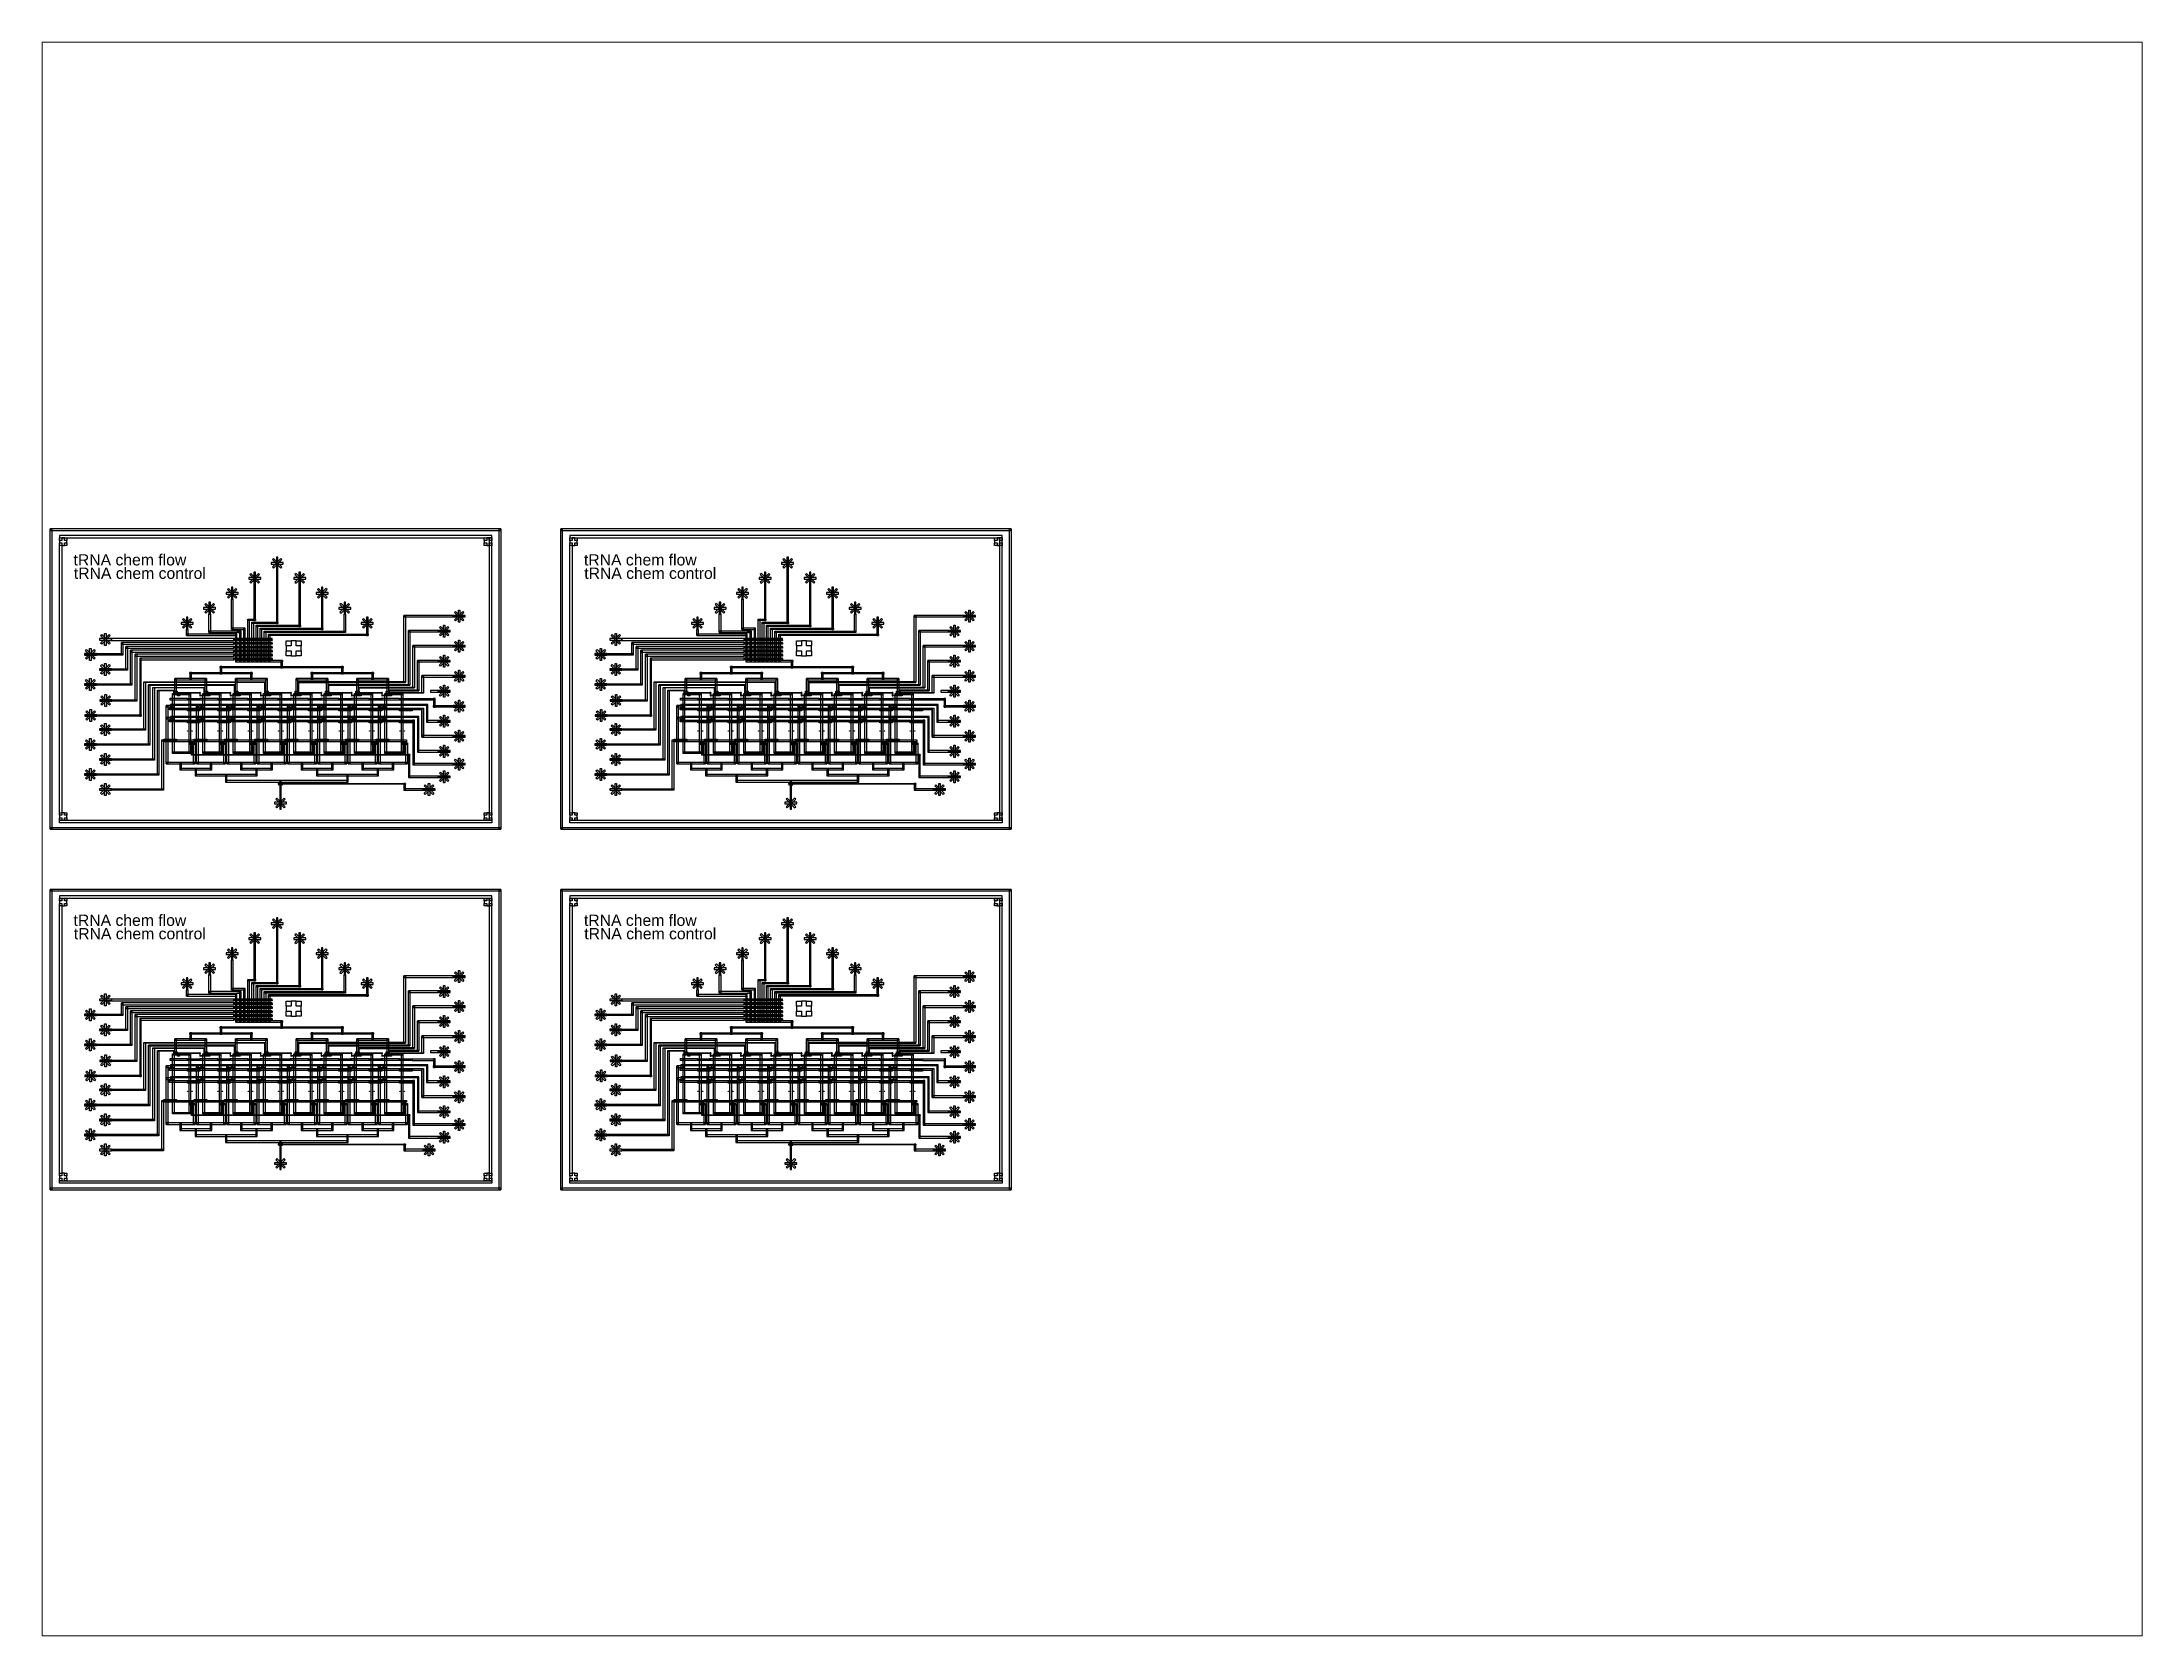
# Paper-space layout 'Layout1' of a CAD drawing. Header units: millimetres. Extents: x 26 to 231, y 20 to 176.
# The model-space entities are those that its viewports show. They can reach past a viewport. Long polylines and large blocks are cut down to what shows.
import ezdxf

# ---------------------------------------------------------------- set-up
doc = ezdxf.new("R2010")
doc.units = ezdxf.units.MM
doc.layers.add('Control', color=1, linetype='Continuous')
doc.layers.add('flow', color=150, linetype='Continuous')
doc.styles.get("Standard").update_dxf_attribs({"font": 'arial.ttf'})

psp = doc.layouts.get("Layout1")

msp = doc.modelspace()

# ---------------------------------------------------------------- texts
at = {"layer": 'Control'}
for p in [(-30426, 18720), (3574, 18720), (-30426, -5280), (3574, -5280)]:
    msp.add_text('tRNA chem control ', height=750, dxfattribs=at).set_placement(p)
at = {"layer": 'flow'}
for p in [(-30447, 19612), (3553, 19612), (-30447, -4388), (3553, -4388)]:
    msp.add_text('tRNA chem flow', height=750, dxfattribs=at).set_placement(p)

# ---------------------------------------------------------------- linework, layer by layer
at = {"layer": 'Control'}
for p, q in [((-31993, 22042), (-31893, 22042)), ((-1993, 22042), (-1993, 21942)), ((2007, 22042), (2107, 22042)), ((32007, 22042), (32007, 21942)), ((-5160, 16184), (-5160, 16284)), ((-5160, 16184), (-5160, 16284)), ((-5160, 16184), (-5160, 16284)), ((-5160, 16284), (-4360, 16284)), ((-4360, 16184), (-5160, 16184)), ((28840, 16184), (28840, 16284)), ((28840, 16184), (28840, 16284)), ((28840, 16184), (28840, 16284)), ((28840, 16284), (29640, 16284)), ((29640, 16184), (28840, 16184)), ((-27926, 14739), (-27926, 14639)), ((-6160, 15184), (-6160, 15284)), ((-6160, 15184), (-6160, 15284)), ((-6160, 15184), (-6160, 15284)), ((-6160, 15284), (-5360, 15284)), ((-5360, 15184), (-6160, 15184)), ((-5160, 14184), (-5160, 14284)), ((-5160, 14184), (-5160, 14284)), ((-5160, 14184), (-5160, 14284)), ((-5160, 14284), (-4360, 14284)), ((-4360, 14184), (-5160, 14184)), ((6074, 14739), (6074, 14639)), ((27840, 15184), (27840, 15284)), ((27840, 15184), (27840, 15284)), ((27840, 15184), (27840, 15284)), ((27840, 15284), (28640, 15284)), ((28640, 15184), (27840, 15184)), ((28840, 14184), (28840, 14284)), ((28840, 14184), (28840, 14284)), ((28840, 14184), (28840, 14284)), ((28840, 14284), (29640, 14284)), ((29640, 14184), (28840, 14184)), ((-29726, 13739), (-28926, 13739)), ((-28926, 13639), (-29726, 13639)), ((-28926, 13739), (-28926, 13639)), ((-28926, 13739), (-28926, 13639)), ((-28726, 12739), (-27926, 12739)), ((-27926, 12639), (-28726, 12639)), ((-27926, 12739), (-27926, 12639)), ((-27926, 12739), (-27926, 12639)), ((-6160, 13184), (-6160, 13284)), ((-6160, 13184), (-6160, 13284)), ((-6160, 13184), (-6160, 13284)), ((-6160, 13284), (-5360, 13284)), ((-5360, 13184), (-6160, 13184)), ((4274, 13739), (5074, 13739)), ((5074, 13639), (4274, 13639)), ((5074, 13739), (5074, 13639)), ((5074, 13739), (5074, 13639)), ((5274, 12739), (6074, 12739)), ((6074, 12639), (5274, 12639)), ((6074, 12739), (6074, 12639)), ((6074, 12739), (6074, 12639)), ((27840, 13184), (27840, 13284)), ((27840, 13184), (27840, 13284)), ((27840, 13184), (27840, 13284)), ((27840, 13284), (28640, 13284)), ((28640, 13184), (27840, 13184)), ((-29726, 11739), (-28926, 11739)), ((-28926, 11639), (-29726, 11639)), ((-28926, 11739), (-28926, 11639)), ((-28926, 11739), (-28926, 11639)), ((-6160, 11284), (-6160, 11184)), ((-6160, 11184), (-6160, 11284)), ((-6160, 11284), (-5360, 11284)), ((-5160, 12184), (-5160, 12284)), ((-5160, 12184), (-5160, 12284)), ((-5160, 12184), (-5160, 12284)), ((-5160, 12284), (-4360, 12284)), ((-4360, 12184), (-5160, 12184)), ((4274, 11739), (5074, 11739)), ((5074, 11639), (4274, 11639)), ((5074, 11739), (5074, 11639)), ((5074, 11739), (5074, 11639)), ((27840, 11284), (27840, 11184)), ((27840, 11184), (27840, 11284)), ((27840, 11284), (28640, 11284)), ((28840, 12184), (28840, 12284)), ((28840, 12184), (28840, 12284)), ((28840, 12184), (28840, 12284)), ((28840, 12284), (29640, 12284)), ((29640, 12184), (28840, 12184)), ((-28704, 10671), (-27904, 10671)), ((-27904, 10571), (-28704, 10571)), ((-7242, 9987), (-7242, 8184)), ((-5360, 11184), (-6160, 11184)), ((-5160, 10184), (-5160, 10284)), ((-5160, 10184), (-5160, 10284)), ((-5160, 10184), (-5160, 10284)), ((-5160, 10284), (-4360, 10284)), ((-4360, 10184), (-5160, 10184)), ((-4710, 9834), (-4810, 9834)), ((5296, 10671), (6096, 10671)), ((6096, 10571), (5296, 10571)), ((26758, 9987), (26758, 8184)), ((28640, 11184), (27840, 11184)), ((28840, 10184), (28840, 10284)), ((28840, 10184), (28840, 10284)), ((28840, 10184), (28840, 10284)), ((28840, 10284), (29640, 10284)), ((29640, 10184), (28840, 10184)), ((29290, 9834), (29190, 9834)), ((-29704, 9671), (-28904, 9671)), ((-28904, 9571), (-29704, 9571)), ((-28904, 9671), (-28904, 9571)), ((-28904, 9671), (-28904, 9571)), ((-28726, 8739), (-27926, 8739)), ((-27926, 8639), (-28726, 8639)), ((-27926, 8739), (-27926, 8639)), ((-27926, 8739), (-27926, 8639)), ((-27926, 8739), (-27926, 8639)), ((-7842, 9187), (-7842, 6334)), ((-6160, 9184), (-6160, 9284)), ((-6160, 9184), (-6160, 9284)), ((-6160, 9184), (-6160, 9284)), ((-6160, 9284), (-5360, 9284)), ((-5360, 9184), (-6160, 9184)), ((4296, 9671), (5096, 9671)), ((5096, 9571), (4296, 9571)), ((5096, 9671), (5096, 9571)), ((5096, 9671), (5096, 9571)), ((5274, 8739), (6074, 8739)), ((6074, 8639), (5274, 8639)), ((6074, 8739), (6074, 8639)), ((6074, 8739), (6074, 8639)), ((6074, 8739), (6074, 8639)), ((26158, 9187), (26158, 6334)), ((27840, 9184), (27840, 9284)), ((27840, 9184), (27840, 9284)), ((27840, 9184), (27840, 9284)), ((27840, 9284), (28640, 9284)), ((28640, 9184), (27840, 9184)), ((-29726, 7739), (-28926, 7739)), ((-28926, 7639), (-29726, 7639)), ((-28926, 7739), (-28926, 7639)), ((-28926, 7739), (-28926, 7639)), ((-28926, 7739), (-28926, 7639)), ((-24563, 7922), (-24563, 7882)), ((-24463, 7952), (-24463, 7912)), ((-22506, 7631), (-22626, 7631)), ((-18525, 7742), (-18505, 7742)), ((-7242, 8184), (-6560, 8184)), ((-6560, 8284), (-7142, 8284)), ((-5160, 8284), (-6560, 8284)), ((-6560, 8184), (-5160, 8184)), ((-6160, 7184), (-6160, 7284)), ((-6160, 7184), (-6160, 7284)), ((-6160, 7184), (-6160, 7284)), ((-6160, 7284), (-5360, 7284)), ((-5360, 7184), (-6160, 7184)), ((-5160, 8184), (-5160, 8284)), ((-5160, 8184), (-5160, 8284)), ((-5160, 8184), (-5160, 8284)), ((-5160, 8284), (-4360, 8284)), ((-4360, 8184), (-5160, 8184)), ((4274, 7739), (5074, 7739)), ((5074, 7639), (4274, 7639)), ((5074, 7739), (5074, 7639)), ((5074, 7739), (5074, 7639)), ((5074, 7739), (5074, 7639)), ((9437, 7922), (9437, 7882)), ((9537, 7952), (9537, 7912)), ((11494, 7631), (11374, 7631)), ((15475, 7742), (15495, 7742)), ((26758, 8184), (27440, 8184)), ((27440, 8284), (26858, 8284)), ((28840, 8284), (27440, 8284)), ((27440, 8184), (28840, 8184)), ((27840, 7184), (27840, 7284)), ((27840, 7184), (27840, 7284)), ((27840, 7184), (27840, 7284)), ((27840, 7284), (28640, 7284)), ((28640, 7184), (27840, 7184)), ((28840, 8184), (28840, 8284)), ((28840, 8184), (28840, 8284)), ((28840, 8184), (28840, 8284)), ((28840, 8284), (29640, 8284)), ((29640, 8184), (28840, 8184)), ((-29726, 5739), (-28926, 5739)), ((-28926, 5639), (-29726, 5639)), ((-28926, 5739), (-28926, 5639)), ((-28926, 5739), (-28926, 5639)), ((-28926, 5739), (-28926, 5639)), ((-28726, 6739), (-27926, 6739)), ((-27926, 6639), (-28726, 6639)), ((-27926, 6639), (-27926, 6739)), ((-27926, 6739), (-27926, 6639)), ((-7842, 6334), (-6560, 6334)), ((-6560, 6434), (-7742, 6434)), ((-5160, 6434), (-6560, 6434)), ((-6560, 6334), (-5160, 6334)), ((-5160, 6334), (-5160, 6434)), ((-5160, 6334), (-5160, 6434)), ((-5160, 6434), (-4360, 6434)), ((-4360, 6334), (-5160, 6334)), ((4274, 5739), (5074, 5739)), ((5074, 5639), (4274, 5639)), ((5074, 5739), (5074, 5639)), ((5074, 5739), (5074, 5639)), ((5074, 5739), (5074, 5639)), ((5274, 6739), (6074, 6739)), ((6074, 6639), (5274, 6639)), ((6074, 6639), (6074, 6739)), ((6074, 6739), (6074, 6639)), ((26158, 6334), (27440, 6334)), ((27440, 6434), (26258, 6434)), ((28840, 6434), (27440, 6434)), ((27440, 6334), (28840, 6334)), ((28840, 6334), (28840, 6434)), ((28840, 6334), (28840, 6434)), ((28840, 6434), (29640, 6434)), ((29640, 6334), (28840, 6334)), ((-27926, 4639), (-27926, 4739)), ((-8342, 4639), (-8442, 4639)), ((-7166, 4639), (-7166, 4739)), ((-7166, 4639), (-7166, 4739)), ((-7166, 4639), (-7166, 4739)), ((-7166, 4739), (-6366, 4739)), ((-6366, 4639), (-7166, 4639)), ((-6160, 5484), (-6160, 5584)), ((-6160, 5484), (-6160, 5584)), ((-6160, 5484), (-6160, 5584)), ((-6160, 5584), (-5360, 5584)), ((-5360, 5484), (-6160, 5484)), ((6074, 4639), (6074, 4739)), ((25658, 4639), (25558, 4639)), ((26834, 4639), (26834, 4739)), ((26834, 4639), (26834, 4739)), ((26834, 4639), (26834, 4739)), ((26834, 4739), (27634, 4739)), ((27634, 4639), (26834, 4639)), ((27840, 5484), (27840, 5584)), ((27840, 5484), (27840, 5584)), ((27840, 5484), (27840, 5584)), ((27840, 5584), (28640, 5584)), ((28640, 5484), (27840, 5484)), ((-31993, 2042), (-31993, 2142)), ((-1993, 2042), (-2093, 2042)), ((2007, 2042), (2007, 2142)), ((32007, 2042), (31907, 2042)), ((-31993, -1958), (-31893, -1958)), ((-1993, -1958), (-1993, -2058)), ((2007, -1958), (2107, -1958)), ((32007, -1958), (32007, -2058)), ((-5160, -7816), (-5160, -7716)), ((-5160, -7816), (-5160, -7716)), ((-5160, -7816), (-5160, -7716)), ((-5160, -7716), (-4360, -7716)), ((-4360, -7816), (-5160, -7816)), ((28840, -7816), (28840, -7716)), ((28840, -7816), (28840, -7716)), ((28840, -7816), (28840, -7716)), ((28840, -7716), (29640, -7716)), ((29640, -7816), (28840, -7816)), ((-27926, -9261), (-27926, -9361)), ((-6160, -8816), (-6160, -8716)), ((-6160, -8816), (-6160, -8716)), ((-6160, -8816), (-6160, -8716)), ((-6160, -8716), (-5360, -8716)), ((-5360, -8816), (-6160, -8816)), ((-5160, -9816), (-5160, -9716)), ((-5160, -9816), (-5160, -9716)), ((-5160, -9816), (-5160, -9716)), ((-5160, -9716), (-4360, -9716)), ((6074, -9261), (6074, -9361)), ((27840, -8816), (27840, -8716)), ((27840, -8816), (27840, -8716)), ((27840, -8816), (27840, -8716)), ((27840, -8716), (28640, -8716)), ((28640, -8816), (27840, -8816)), ((28840, -9816), (28840, -9716)), ((28840, -9816), (28840, -9716)), ((28840, -9816), (28840, -9716)), ((28840, -9716), (29640, -9716)), ((-29726, -10261), (-28926, -10261)), ((-28926, -10361), (-29726, -10361)), ((-28926, -10261), (-28926, -10361)), ((-28926, -10261), (-28926, -10361)), ((-6160, -10816), (-6160, -10716)), ((-6160, -10816), (-6160, -10716)), ((-6160, -10816), (-6160, -10716)), ((-6160, -10716), (-5360, -10716)), ((-5360, -10816), (-6160, -10816)), ((-4360, -9816), (-5160, -9816)), ((4274, -10261), (5074, -10261)), ((5074, -10361), (4274, -10361)), ((5074, -10261), (5074, -10361)), ((5074, -10261), (5074, -10361)), ((27840, -10816), (27840, -10716)), ((27840, -10816), (27840, -10716)), ((27840, -10816), (27840, -10716)), ((27840, -10716), (28640, -10716)), ((28640, -10816), (27840, -10816)), ((29640, -9816), (28840, -9816)), ((-29726, -12261), (-28926, -12261)), ((-28926, -12361), (-29726, -12361)), ((-28926, -12261), (-28926, -12361)), ((-28926, -12261), (-28926, -12361)), ((-28726, -11261), (-27926, -11261)), ((-27926, -11361), (-28726, -11361)), ((-27926, -11261), (-27926, -11361)), ((-27926, -11261), (-27926, -11361)), ((-5160, -11816), (-5160, -11716)), ((-5160, -11816), (-5160, -11716)), ((-5160, -11816), (-5160, -11716)), ((-5160, -11716), (-4360, -11716)), ((-4360, -11816), (-5160, -11816)), ((4274, -12261), (5074, -12261)), ((5074, -12361), (4274, -12361)), ((5074, -12261), (5074, -12361)), ((5074, -12261), (5074, -12361)), ((5274, -11261), (6074, -11261)), ((6074, -11361), (5274, -11361)), ((6074, -11261), (6074, -11361)), ((6074, -11261), (6074, -11361)), ((28840, -11816), (28840, -11716)), ((28840, -11816), (28840, -11716)), ((28840, -11816), (28840, -11716)), ((28840, -11716), (29640, -11716)), ((29640, -11816), (28840, -11816)), ((-28704, -13329), (-27904, -13329)), ((-27904, -13429), (-28704, -13429)), ((-6160, -12716), (-6160, -12816)), ((-6160, -12816), (-6160, -12716)), ((-6160, -12716), (-5360, -12716)), ((-5360, -12816), (-6160, -12816)), ((-5160, -13816), (-5160, -13716)), ((-5160, -13816), (-5160, -13716)), ((-5160, -13816), (-5160, -13716)), ((-5160, -13716), (-4360, -13716)), ((-4360, -13816), (-5160, -13816)), ((5296, -13329), (6096, -13329)), ((6096, -13429), (5296, -13429)), ((27840, -12716), (27840, -12816)), ((27840, -12816), (27840, -12716)), ((27840, -12716), (28640, -12716)), ((28640, -12816), (27840, -12816)), ((28840, -13816), (28840, -13716)), ((28840, -13816), (28840, -13716)), ((28840, -13816), (28840, -13716)), ((28840, -13716), (29640, -13716)), ((29640, -13816), (28840, -13816)), ((-29704, -14329), (-28904, -14329)), ((-28904, -14429), (-29704, -14429)), ((-28904, -14329), (-28904, -14429)), ((-28904, -14329), (-28904, -14429)), ((-28726, -15261), (-27926, -15261)), ((-27926, -15361), (-28726, -15361)), ((-27926, -15261), (-27926, -15361)), ((-27926, -15261), (-27926, -15361)), ((-27926, -15261), (-27926, -15361)), ((-7842, -14813), (-7842, -17666)), ((-7242, -14013), (-7242, -15816)), ((-6160, -14816), (-6160, -14716)), ((-6160, -14816), (-6160, -14716)), ((-6160, -14816), (-6160, -14716)), ((-6160, -14716), (-5360, -14716)), ((-5360, -14816), (-6160, -14816)), ((-4710, -14166), (-4810, -14166)), ((4296, -14329), (5096, -14329)), ((5096, -14429), (4296, -14429)), ((5096, -14329), (5096, -14429)), ((5096, -14329), (5096, -14429)), ((5274, -15261), (6074, -15261)), ((6074, -15361), (5274, -15361)), ((6074, -15261), (6074, -15361)), ((6074, -15261), (6074, -15361)), ((6074, -15261), (6074, -15361)), ((26158, -14813), (26158, -17666)), ((26758, -14013), (26758, -15816)), ((27840, -14816), (27840, -14716)), ((27840, -14816), (27840, -14716)), ((27840, -14816), (27840, -14716)), ((27840, -14716), (28640, -14716)), ((28640, -14816), (27840, -14816)), ((29290, -14166), (29190, -14166)), ((-29726, -16261), (-28926, -16261)), ((-28926, -16361), (-29726, -16361)), ((-28926, -16261), (-28926, -16361)), ((-28926, -16261), (-28926, -16361)), ((-28926, -16261), (-28926, -16361)), ((-24563, -16078), (-24563, -16118)), ((-24463, -16048), (-24463, -16088)), ((-22506, -16369), (-22626, -16369)), ((-18525, -16258), (-18505, -16258)), ((-7242, -15816), (-6560, -15816)), ((-6560, -15716), (-7142, -15716)), ((-5160, -15716), (-6560, -15716)), ((-6560, -15816), (-5160, -15816)), ((-6160, -16816), (-6160, -16716)), ((-6160, -16816), (-6160, -16716)), ((-6160, -16816), (-6160, -16716)), ((-6160, -16716), (-5360, -16716)), ((-5160, -15816), (-5160, -15716)), ((-5160, -15816), (-5160, -15716)), ((-5160, -15816), (-5160, -15716)), ((-5160, -15716), (-4360, -15716)), ((-4360, -15816), (-5160, -15816)), ((4274, -16261), (5074, -16261)), ((5074, -16361), (4274, -16361)), ((5074, -16261), (5074, -16361)), ((5074, -16261), (5074, -16361)), ((5074, -16261), (5074, -16361)), ((9437, -16078), (9437, -16118)), ((9537, -16048), (9537, -16088)), ((11494, -16369), (11374, -16369)), ((15475, -16258), (15495, -16258)), ((26758, -15816), (27440, -15816)), ((27440, -15716), (26858, -15716)), ((28840, -15716), (27440, -15716)), ((27440, -15816), (28840, -15816)), ((27840, -16816), (27840, -16716)), ((27840, -16816), (27840, -16716)), ((27840, -16816), (27840, -16716)), ((27840, -16716), (28640, -16716)), ((28840, -15816), (28840, -15716)), ((28840, -15816), (28840, -15716)), ((28840, -15816), (28840, -15716)), ((28840, -15716), (29640, -15716)), ((29640, -15816), (28840, -15816)), ((-28726, -17261), (-27926, -17261)), ((-27926, -17361), (-28726, -17361)), ((-27926, -17361), (-27926, -17261)), ((-27926, -17261), (-27926, -17361)), ((-7842, -17666), (-6560, -17666)), ((-6560, -17566), (-7742, -17566)), ((-5160, -17566), (-6560, -17566)), ((-6560, -17666), (-5160, -17666)), ((-5360, -16816), (-6160, -16816)), ((-5160, -17666), (-5160, -17566)), ((-5160, -17666), (-5160, -17566)), ((-5160, -17566), (-4360, -17566)), ((-4360, -17666), (-5160, -17666)), ((5274, -17261), (6074, -17261)), ((6074, -17361), (5274, -17361)), ((6074, -17361), (6074, -17261)), ((6074, -17261), (6074, -17361)), ((26158, -17666), (27440, -17666)), ((27440, -17566), (26258, -17566)), ((28840, -17566), (27440, -17566)), ((27440, -17666), (28840, -17666)), ((28640, -16816), (27840, -16816)), ((28840, -17666), (28840, -17566)), ((28840, -17666), (28840, -17566)), ((28840, -17566), (29640, -17566)), ((29640, -17666), (28840, -17666)), ((-29726, -18261), (-28926, -18261)), ((-28926, -18361), (-29726, -18361)), ((-28926, -18261), (-28926, -18361)), ((-28926, -18261), (-28926, -18361)), ((-28926, -18261), (-28926, -18361)), ((-27926, -19361), (-27926, -19261)), ((-8342, -19361), (-8442, -19361)), ((-7166, -19361), (-7166, -19261)), ((-7166, -19361), (-7166, -19261)), ((-7166, -19361), (-7166, -19261)), ((-7166, -19261), (-6366, -19261)), ((-6366, -19361), (-7166, -19361)), ((-6160, -18516), (-6160, -18416)), ((-6160, -18516), (-6160, -18416)), ((-6160, -18516), (-6160, -18416)), ((-6160, -18416), (-5360, -18416)), ((-5360, -18516), (-6160, -18516)), ((4274, -18261), (5074, -18261)), ((5074, -18361), (4274, -18361)), ((5074, -18261), (5074, -18361)), ((5074, -18261), (5074, -18361)), ((5074, -18261), (5074, -18361)), ((6074, -19361), (6074, -19261)), ((25658, -19361), (25558, -19361)), ((26834, -19361), (26834, -19261)), ((26834, -19361), (26834, -19261)), ((26834, -19361), (26834, -19261)), ((26834, -19261), (27634, -19261)), ((27634, -19361), (26834, -19361)), ((27840, -18516), (27840, -18416)), ((27840, -18516), (27840, -18416)), ((27840, -18516), (27840, -18416)), ((27840, -18416), (28640, -18416)), ((28640, -18516), (27840, -18516)), ((-31993, -21958), (-31993, -21858)), ((-1993, -21958), (-2093, -21958)), ((2007, -21958), (2007, -21858)), ((32007, -21958), (31907, -21958))]:
    msp.add_line(p, q, dxfattribs=at)
for points in [[(-31893, 2042), (-31993, 2042), (-31993, 22042), (-31893, 22042)], [(-31993, 21942), (-1993, 21942), (-1993, 22042), (-31993, 22042)], [(-31226, 21442), (-31226, 21275), (-31393, 21275), (-31393, 21108), (-31226, 21108), (-31226, 20942), (-31059, 20942), (-31059, 21108), (-30893, 21108), (-30893, 21275), (-31059, 21275), (-31059, 21442)], [(-2593, 21275), (-2759, 21275), (-2759, 21442), (-2926, 21442), (-2926, 21275), (-3093, 21275), (-3093, 21108), (-2926, 21108), (-2926, 20942), (-2759, 20942), (-2759, 21108), (-2593, 21108)], [(-2093, 22042), (-1993, 22042), (-1993, 2042), (-2093, 2042)], [(2107, 2042), (2007, 2042), (2007, 22042), (2107, 22042)], [(2007, 21942), (32007, 21942), (32007, 22042), (2007, 22042)], [(2774, 21442), (2774, 21275), (2607, 21275), (2607, 21108), (2774, 21108), (2774, 20942), (2941, 20942), (2941, 21108), (3107, 21108), (3107, 21275), (2941, 21275), (2941, 21442)], [(31407, 21275), (31241, 21275), (31241, 21442), (31074, 21442), (31074, 21275), (30907, 21275), (30907, 21108), (31074, 21108), (31074, 20942), (31241, 20942), (31241, 21108), (31407, 21108)], [(31907, 22042), (32007, 22042), (32007, 2042), (31907, 2042)], [(-5160, 16284), (-8442, 16284), (-8442, 16184), (-5160, 16184)], [(-8442, 16284), (-8342, 16284), (-8342, 11812), (-8442, 11812)], [(-6078, 14987), (-5512, 15553), (-5442, 15482), (-6007, 14916)], [(-6007, 15553), (-5442, 14987), (-5512, 14916), (-6078, 15482)], [(-5810, 14834), (-5810, 15634), (-5710, 15634), (-5710, 14834)], [(-4360, 16284), (-5160, 16284), (-5160, 16184), (-4360, 16184)], [(-5078, 15987), (-4512, 16553), (-4442, 16482), (-5007, 15916)], [(-5007, 16553), (-4442, 15987), (-4512, 15916), (-5078, 16482)], [(-4810, 15834), (-4810, 16634), (-4710, 16634), (-4710, 15834)], [(28840, 16284), (25558, 16284), (25558, 16184), (28840, 16184)], [(25558, 16284), (25658, 16284), (25658, 11812), (25558, 11812)], [(27922, 14987), (28488, 15553), (28558, 15482), (27993, 14916)], [(27993, 15553), (28558, 14987), (28488, 14916), (27922, 15482)], [(28190, 14834), (28190, 15634), (28290, 15634), (28290, 14834)], [(29640, 16284), (28840, 16284), (28840, 16184), (29640, 16184)], [(28922, 15987), (29488, 16553), (29558, 16482), (28993, 15916)], [(28993, 16553), (29558, 15987), (29488, 15916), (28922, 16482)], [(29190, 15834), (29190, 16634), (29290, 16634), (29290, 15834)], [(-29644, 13442), (-29079, 14007), (-29008, 13937), (-29573, 13371)], [(-29573, 14007), (-29008, 13442), (-29079, 13371), (-29644, 13937)], [(-29376, 13289), (-29376, 14089), (-29276, 14089), (-29276, 13289)], [(-27926, 14739), (-28726, 14739), (-28726, 14639), (-27926, 14639)], [(-28644, 14442), (-28079, 15007), (-28008, 14937), (-28573, 14371)], [(-28573, 15007), (-28008, 14442), (-28079, 14371), (-28644, 14937)], [(-28376, 14289), (-28376, 15089), (-28276, 15089), (-28276, 14289)], [(-19778, 14742), (-28276, 14742), (-28276, 14622), (-19778, 14622)], [(-27263, 14482), (-27163, 14482), (-27163, 13639), (-27263, 13639)], [(-19778, 14482), (-27263, 14482), (-27263, 14362), (-19778, 14362)], [(-26963, 14222), (-26863, 14222), (-26863, 12639), (-26963, 12639)], [(-19778, 14222), (-26963, 14222), (-26963, 14102), (-19778, 14102)], [(-17226, 14742), (-19778, 14742), (-19778, 14712), (-17226, 14712)], [(-19778, 14652), (-17226, 14652), (-17226, 14622), (-19778, 14622)], [(-17226, 14482), (-19778, 14482), (-19778, 14452), (-17226, 14452)], [(-19778, 14392), (-17226, 14392), (-17226, 14362), (-19778, 14362)], [(-17226, 14222), (-19778, 14222), (-19778, 14192), (-17226, 14192)], [(-19778, 14192), (-18928, 14192), (-18928, 14132), (-19778, 14132)], [(-17226, 14102), (-19778, 14102), (-19778, 14132), (-17226, 14132)], [(-18928, 14452), (-18103, 14452), (-18103, 14392), (-18928, 14392)], [(-17226, 14712), (-18103, 14712), (-18103, 14652), (-17226, 14652)], [(-17256, 14452), (-17226, 14452), (-17226, 14392), (-17256, 14392)], [(-17256, 14192), (-17226, 14192), (-17226, 14132), (-17256, 14132)], [(-15615, 13589), (-15615, 13922), (-15282, 13922), (-15282, 14255), (-15615, 14255), (-15615, 14589), (-15949, 14589), (-15949, 14255), (-16282, 14255), (-16282, 13922), (-15949, 13922), (-15949, 13589)], [(-6160, 15284), (-8142, 15284), (-8142, 15184), (-6160, 15184)], [(-8142, 15284), (-8042, 15284), (-8042, 11632), (-8142, 11632)], [(-5160, 14284), (-7842, 14284), (-7842, 14184), (-5160, 14184)], [(-7842, 14284), (-7742, 14284), (-7742, 11452), (-7842, 11452)], [(-5360, 15284), (-6160, 15284), (-6160, 15184), (-5360, 15184)], [(-4360, 14284), (-5160, 14284), (-5160, 14184), (-4360, 14184)], [(-5078, 13987), (-4512, 14553), (-4442, 14482), (-5007, 13916)], [(-5007, 14553), (-4442, 13987), (-4512, 13916), (-5078, 14482)], [(-4810, 13834), (-4810, 14634), (-4710, 14634), (-4710, 13834)], [(4356, 13442), (4921, 14007), (4992, 13937), (4427, 13371)], [(4427, 14007), (4992, 13442), (4921, 13371), (4356, 13937)], [(4624, 13289), (4624, 14089), (4724, 14089), (4724, 13289)], [(6074, 14739), (5274, 14739), (5274, 14639), (6074, 14639)], [(5356, 14442), (5921, 15007), (5992, 14937), (5427, 14371)], [(5427, 15007), (5992, 14442), (5921, 14371), (5356, 14937)], [(5624, 14289), (5624, 15089), (5724, 15089), (5724, 14289)], [(14222, 14742), (5724, 14742), (5724, 14622), (14222, 14622)], [(6737, 14482), (6837, 14482), (6837, 13639), (6737, 13639)], [(14222, 14482), (6737, 14482), (6737, 14362), (14222, 14362)], [(7037, 14222), (7137, 14222), (7137, 12639), (7037, 12639)], [(14222, 14222), (7037, 14222), (7037, 14102), (14222, 14102)], [(16774, 14742), (14222, 14742), (14222, 14712), (16774, 14712)], [(14222, 14652), (16774, 14652), (16774, 14622), (14222, 14622)], [(16774, 14482), (14222, 14482), (14222, 14452), (16774, 14452)], [(14222, 14392), (16774, 14392), (16774, 14362), (14222, 14362)], [(16774, 14222), (14222, 14222), (14222, 14192), (16774, 14192)], [(14222, 14192), (15072, 14192), (15072, 14132), (14222, 14132)], [(16774, 14102), (14222, 14102), (14222, 14132), (16774, 14132)], [(15072, 14452), (15897, 14452), (15897, 14392), (15072, 14392)], [(16774, 14712), (15897, 14712), (15897, 14652), (16774, 14652)], [(16744, 14452), (16774, 14452), (16774, 14392), (16744, 14392)], [(16744, 14192), (16774, 14192), (16774, 14132), (16744, 14132)], [(18385, 13589), (18385, 13922), (18718, 13922), (18718, 14255), (18385, 14255), (18385, 14589), (18051, 14589), (18051, 14255), (17718, 14255), (17718, 13922), (18051, 13922), (18051, 13589)], [(27840, 15284), (25858, 15284), (25858, 15184), (27840, 15184)], [(25858, 15284), (25958, 15284), (25958, 11632), (25858, 11632)], [(28840, 14284), (26158, 14284), (26158, 14184), (28840, 14184)], [(26158, 14284), (26258, 14284), (26258, 11452), (26158, 11452)], [(28640, 15284), (27840, 15284), (27840, 15184), (28640, 15184)], [(29640, 14284), (28840, 14284), (28840, 14184), (29640, 14184)], [(28922, 13987), (29488, 14553), (29558, 14482), (28993, 13916)], [(28993, 14553), (29558, 13987), (29488, 13916), (28922, 14482)], [(29190, 13834), (29190, 14634), (29290, 14634), (29290, 13834)], [(-28926, 13739), (-29726, 13739), (-29726, 13639), (-28926, 13639)], [(-28926, 13739), (-27163, 13739), (-27163, 13639), (-28926, 13639)], [(-27926, 12739), (-28726, 12739), (-28726, 12639), (-27926, 12639)], [(-28644, 12442), (-28079, 13007), (-28008, 12937), (-28573, 12371)], [(-28573, 13007), (-28008, 12442), (-28079, 12371), (-28644, 12937)], [(-28376, 12289), (-28376, 13089), (-28276, 13089), (-28276, 12289)], [(-27926, 12739), (-26863, 12739), (-26863, 12639), (-27926, 12639)], [(-26663, 13962), (-26563, 13962), (-26563, 11639), (-26663, 11639)], [(-19778, 13962), (-26663, 13962), (-26663, 13842), (-19778, 13842)], [(-26341, 13702), (-26241, 13702), (-26241, 10571), (-26341, 10571)], [(-19778, 13702), (-26341, 13702), (-26341, 13582), (-19778, 13582)], [(-25941, 13442), (-26041, 13442), (-26041, 9571), (-25941, 9571)], [(-19778, 13442), (-26041, 13442), (-26041, 13322), (-19778, 13322)], [(-19778, 13932), (-17226, 13932), (-17226, 13962), (-19778, 13962)], [(-17226, 13842), (-19778, 13842), (-19778, 13872), (-17226, 13872)], [(-17226, 13702), (-19778, 13702), (-19778, 13672), (-17226, 13672)], [(-19778, 13612), (-17226, 13612), (-17226, 13582), (-19778, 13582)], [(-17226, 13442), (-19778, 13442), (-19778, 13412), (-17226, 13412)], [(-19778, 13412), (-19478, 13412), (-19478, 13352), (-19778, 13352)], [(-17226, 13322), (-19778, 13322), (-19778, 13352), (-17226, 13352)], [(-19478, 13672), (-19203, 13672), (-19203, 13612), (-19478, 13612)], [(-19203, 13932), (-18928, 13932), (-18928, 13872), (-19203, 13872)], [(-18928, 13412), (-18653, 13412), (-18653, 13352), (-18928, 13352)], [(-18653, 13672), (-18378, 13672), (-18378, 13612), (-18653, 13612)], [(-18378, 13932), (-18103, 13932), (-18103, 13872), (-18378, 13872)], [(-18103, 13412), (-17828, 13412), (-17828, 13352), (-18103, 13352)], [(-17828, 13672), (-17553, 13672), (-17553, 13612), (-17828, 13612)], [(-17553, 13932), (-17226, 13932), (-17226, 13872), (-17553, 13872)], [(-17256, 13672), (-17226, 13672), (-17226, 13612), (-17256, 13612)], [(-17256, 13412), (-17226, 13412), (-17226, 13352), (-17256, 13352)], [(-6160, 13284), (-7542, 13284), (-7542, 13184), (-6160, 13184)], [(-7542, 13284), (-7442, 13284), (-7442, 11272), (-7542, 11272)], [(-5360, 13284), (-6160, 13284), (-6160, 13184), (-5360, 13184)], [(-6078, 12987), (-5512, 13553), (-5442, 13482), (-6007, 12916)], [(-6007, 13553), (-5442, 12987), (-5512, 12916), (-6078, 13482)], [(-5810, 12834), (-5810, 13634), (-5710, 13634), (-5710, 12834)], [(-4810, 11834), (-4810, 12634), (-4710, 12634), (-4710, 11834)], [(5074, 13739), (4274, 13739), (4274, 13639), (5074, 13639)], [(5074, 13739), (6837, 13739), (6837, 13639), (5074, 13639)], [(6074, 12739), (5274, 12739), (5274, 12639), (6074, 12639)], [(5356, 12442), (5921, 13007), (5992, 12937), (5427, 12371)], [(5427, 13007), (5992, 12442), (5921, 12371), (5356, 12937)], [(5624, 12289), (5624, 13089), (5724, 13089), (5724, 12289)], [(6074, 12739), (7137, 12739), (7137, 12639), (6074, 12639)], [(7337, 13962), (7437, 13962), (7437, 11639), (7337, 11639)], [(14222, 13962), (7337, 13962), (7337, 13842), (14222, 13842)], [(7659, 13702), (7759, 13702), (7759, 10571), (7659, 10571)], [(14222, 13702), (7659, 13702), (7659, 13582), (14222, 13582)], [(8059, 13442), (7959, 13442), (7959, 9571), (8059, 9571)], [(14222, 13442), (7959, 13442), (7959, 13322), (14222, 13322)], [(14222, 13932), (16774, 13932), (16774, 13962), (14222, 13962)], [(16774, 13842), (14222, 13842), (14222, 13872), (16774, 13872)], [(16774, 13702), (14222, 13702), (14222, 13672), (16774, 13672)], [(14222, 13612), (16774, 13612), (16774, 13582), (14222, 13582)], [(16774, 13442), (14222, 13442), (14222, 13412), (16774, 13412)], [(14222, 13412), (14522, 13412), (14522, 13352), (14222, 13352)], [(16774, 13322), (14222, 13322), (14222, 13352), (16774, 13352)], [(14522, 13672), (14797, 13672), (14797, 13612), (14522, 13612)], [(14797, 13932), (15072, 13932), (15072, 13872), (14797, 13872)], [(15072, 13412), (15347, 13412), (15347, 13352), (15072, 13352)], [(15347, 13672), (15622, 13672), (15622, 13612), (15347, 13612)], [(15622, 13932), (15897, 13932), (15897, 13872), (15622, 13872)], [(15897, 13412), (16172, 13412), (16172, 13352), (15897, 13352)], [(16172, 13672), (16447, 13672), (16447, 13612), (16172, 13612)], [(16447, 13932), (16774, 13932), (16774, 13872), (16447, 13872)], [(16744, 13672), (16774, 13672), (16774, 13612), (16744, 13612)], [(16744, 13412), (16774, 13412), (16774, 13352), (16744, 13352)], [(27840, 13284), (26458, 13284), (26458, 13184), (27840, 13184)], [(26458, 13284), (26558, 13284), (26558, 11272), (26458, 11272)], [(28640, 13284), (27840, 13284), (27840, 13184), (28640, 13184)], [(27922, 12987), (28488, 13553), (28558, 13482), (27993, 12916)], [(27993, 13553), (28558, 12987), (28488, 12916), (27922, 13482)], [(28190, 12834), (28190, 13634), (28290, 13634), (28290, 12834)], [(29190, 11834), (29190, 12634), (29290, 12634), (29290, 11834)], [(-28926, 11739), (-29726, 11739), (-29726, 11639), (-28926, 11639)], [(-29644, 11442), (-29079, 12007), (-29008, 11937), (-29573, 11371)], [(-29573, 12007), (-29008, 11442), (-29079, 11371), (-29644, 11937)], [(-29376, 11289), (-29376, 12089), (-29276, 12089), (-29276, 11289)], [(-28926, 11739), (-26563, 11739), (-26563, 11639), (-28926, 11639)], [(-25763, 11852), (-17666, 11852), (-17666, 11812), (-25763, 11812)], [(-25763, 11852), (-25663, 11852), (-25663, 8639), (-25763, 8639)], [(-19686, 11672), (-25463, 11672), (-25463, 11632), (-19686, 11632)], [(-25363, 7639), (-25463, 7639), (-25463, 11672), (-25363, 11672)], [(-25163, 11492), (-21706, 11492), (-21706, 11452), (-25163, 11452)], [(-25163, 11492), (-25063, 11492), (-25063, 6639), (-25163, 6639)], [(-24863, 11312), (-23726, 11312), (-23726, 11272), (-24863, 11272)], [(-24863, 11312), (-24763, 11312), (-24763, 5639), (-24863, 5639)], [(-23766, 11312), (-23726, 11312), (-23726, 11112), (-23766, 11112)], [(-23766, 11232), (-23551, 11232), (-23551, 11112), (-23766, 11112)], [(-21746, 11492), (-21706, 11492), (-21706, 11112), (-21746, 11112)], [(-21746, 11232), (-21531, 11232), (-21531, 11112), (-21746, 11112)], [(-19726, 11672), (-19686, 11672), (-19686, 11112), (-19726, 11112)], [(-19726, 11232), (-19511, 11232), (-19511, 11112), (-19726, 11112)], [(-17706, 11852), (-17666, 11852), (-17666, 11112), (-17706, 11112)], [(-17706, 11232), (-17491, 11232), (-17491, 11112), (-17706, 11112)], [(-15686, 11232), (-15471, 11232), (-15471, 11112), (-15686, 11112)], [(-15471, 11112), (-15511, 11112), (-15511, 11852), (-15471, 11852)], [(-8342, 11852), (-15506, 11852), (-15506, 11812), (-8342, 11812)], [(-13666, 11232), (-13451, 11232), (-13451, 11112), (-13666, 11112)], [(-13491, 11112), (-13451, 11112), (-13451, 11672), (-13491, 11672)], [(-8042, 11672), (-13486, 11672), (-13486, 11632), (-8042, 11632)], [(-11646, 11232), (-11431, 11232), (-11431, 11112), (-11646, 11112)], [(-11431, 11492), (-11471, 11492), (-11471, 11112), (-11431, 11112)], [(-7742, 11492), (-11466, 11492), (-11466, 11452), (-7742, 11452)], [(-9626, 11232), (-9411, 11232), (-9411, 11112), (-9626, 11112)], [(-9411, 11312), (-9451, 11312), (-9451, 11112), (-9411, 11112)], [(-7442, 11312), (-9446, 11312), (-9446, 11272), (-7442, 11272)], [(-5160, 12284), (-7242, 12284), (-7242, 12184), (-5160, 12184)], [(-7142, 11112), (-7242, 11112), (-7242, 12284), (-7142, 12284)], [(-6160, 11284), (-6665, 11284), (-6665, 11184), (-6160, 11184)], [(-5360, 11284), (-6160, 11284), (-6160, 11184), (-5360, 11184)], [(-6078, 10987), (-5512, 11553), (-5442, 11482), (-6007, 10916)], [(-6007, 11553), (-5442, 10987), (-5512, 10916), (-6078, 11482)], [(-5810, 10834), (-5810, 11634), (-5710, 11634), (-5710, 10834)], [(-4360, 12284), (-5160, 12284), (-5160, 12184), (-4360, 12184)], [(-5078, 11987), (-4512, 12553), (-4442, 12482), (-5007, 11916)], [(-5007, 12553), (-4442, 11987), (-4512, 11916), (-5078, 12482)], [(5074, 11739), (4274, 11739), (4274, 11639), (5074, 11639)], [(4356, 11442), (4921, 12007), (4992, 11937), (4427, 11371)], [(4427, 12007), (4992, 11442), (4921, 11371), (4356, 11937)], [(4624, 11289), (4624, 12089), (4724, 12089), (4724, 11289)], [(5074, 11739), (7437, 11739), (7437, 11639), (5074, 11639)], [(8237, 11852), (16334, 11852), (16334, 11812), (8237, 11812)], [(8237, 11852), (8337, 11852), (8337, 8639), (8237, 8639)], [(14314, 11672), (8537, 11672), (8537, 11632), (14314, 11632)], [(8637, 7639), (8537, 7639), (8537, 11672), (8637, 11672)], [(8837, 11492), (12294, 11492), (12294, 11452), (8837, 11452)], [(8837, 11492), (8937, 11492), (8937, 6639), (8837, 6639)], [(9137, 11312), (10274, 11312), (10274, 11272), (9137, 11272)], [(9137, 11312), (9237, 11312), (9237, 5639), (9137, 5639)], [(10234, 11312), (10274, 11312), (10274, 11112), (10234, 11112)], [(10234, 11232), (10449, 11232), (10449, 11112), (10234, 11112)], [(12254, 11492), (12294, 11492), (12294, 11112), (12254, 11112)], [(12254, 11232), (12469, 11232), (12469, 11112), (12254, 11112)], [(14274, 11672), (14314, 11672), (14314, 11112), (14274, 11112)], [(14274, 11232), (14489, 11232), (14489, 11112), (14274, 11112)], [(16294, 11852), (16334, 11852), (16334, 11112), (16294, 11112)], [(16294, 11232), (16509, 11232), (16509, 11112), (16294, 11112)], [(18314, 11232), (18529, 11232), (18529, 11112), (18314, 11112)], [(18529, 11112), (18489, 11112), (18489, 11852), (18529, 11852)], [(25658, 11852), (18494, 11852), (18494, 11812), (25658, 11812)], [(20334, 11232), (20549, 11232), (20549, 11112), (20334, 11112)], [(20509, 11112), (20549, 11112), (20549, 11672), (20509, 11672)], [(25958, 11672), (20514, 11672), (20514, 11632), (25958, 11632)], [(22354, 11232), (22569, 11232), (22569, 11112), (22354, 11112)], [(22569, 11492), (22529, 11492), (22529, 11112), (22569, 11112)], [(26258, 11492), (22534, 11492), (22534, 11452), (26258, 11452)], [(24374, 11232), (24589, 11232), (24589, 11112), (24374, 11112)], [(24589, 11312), (24549, 11312), (24549, 11112), (24589, 11112)], [(26558, 11312), (24554, 11312), (24554, 11272), (26558, 11272)], [(28840, 12284), (26758, 12284), (26758, 12184), (28840, 12184)], [(26858, 11112), (26758, 11112), (26758, 12284), (26858, 12284)], [(27840, 11284), (27335, 11284), (27335, 11184), (27840, 11184)], [(28640, 11284), (27840, 11284), (27840, 11184), (28640, 11184)], [(27922, 10987), (28488, 11553), (28558, 11482), (27993, 10916)], [(27993, 11553), (28558, 10987), (28488, 10916), (27922, 11482)], [(28190, 10834), (28190, 11634), (28290, 11634), (28290, 10834)], [(29640, 12284), (28840, 12284), (28840, 12184), (29640, 12184)], [(28922, 11987), (29488, 12553), (29558, 12482), (28993, 11916)], [(28993, 12553), (29558, 11987), (29488, 11916), (28922, 12482)], [(-29623, 9374), (-29057, 9940), (-28986, 9869), (-29552, 9303)], [(-29552, 9940), (-28986, 9374), (-29057, 9303), (-29623, 9869)], [(-29354, 9221), (-29354, 10021), (-29254, 10021), (-29254, 9221)], [(-27904, 10671), (-28704, 10671), (-28704, 10571), (-27904, 10571)], [(-28623, 10374), (-28057, 10940), (-27986, 10869), (-28552, 10303)], [(-28552, 10940), (-27986, 10374), (-28057, 10303), (-28623, 10869)], [(-28354, 10221), (-28354, 11021), (-28254, 11021), (-28254, 10221)], [(-27904, 10671), (-26241, 10671), (-26241, 10571), (-27904, 10571)], [(-24046, 10112), (-22866, 10112), (-22866, 9992), (-24046, 9992)], [(-24015, 10772), (-22866, 10772), (-22866, 10652), (-24015, 10652)], [(-6842, 10352), (-23986, 10352), (-23986, 10312), (-6842, 10312)], [(-23986, 10162), (-23866, 10162), (-23866, 10352), (-23986, 10352)], [(-23986, 10162), (-23866, 10162), (-23866, 10147), (-23986, 10147)], [(-23516, 11152), (-23396, 11152), (-23396, 10932), (-23516, 10932)], [(-22001, 11112), (-23516, 11112), (-23516, 11152), (-22001, 11152)], [(-22826, 10652), (-22866, 10652), (-22866, 10751), (-22826, 10751)], [(-22826, 9942), (-22866, 9942), (-22866, 10112), (-22826, 10112)], [(-22826, 10752), (-22066, 10752), (-22066, 10722), (-22826, 10722)], [(-22826, 10682), (-22066, 10682), (-22066, 10652), (-22826, 10652)], [(-22826, 10112), (-22066, 10112), (-22066, 10082), (-22826, 10082)], [(-22826, 10042), (-22066, 10042), (-22066, 10012), (-22826, 10012)], [(-22826, 9972), (-22066, 9972), (-22066, 9942), (-22826, 9942)], [(-22026, 10652), (-22066, 10652), (-22066, 10772), (-22026, 10772)], [(-22026, 9942), (-22066, 9942), (-22066, 10112), (-22026, 10112)], [(-22041, 10932), (-22001, 10932), (-22001, 11152), (-22041, 11152)], [(-22026, 10772), (-20846, 10772), (-20846, 10652), (-22026, 10652)], [(-22026, 10112), (-20846, 10112), (-20846, 9992), (-22026, 9992)], [(-21446, 10932), (-22001, 10932), (-22001, 10972), (-21446, 10972)], [(-21966, 10162), (-21846, 10162), (-21846, 10352), (-21966, 10352)], [(-21966, 10162), (-21846, 10162), (-21846, 10147), (-21966, 10147)], [(-21496, 11152), (-21376, 11152), (-21376, 10932), (-21496, 10932)], [(-19981, 11112), (-21496, 11112), (-21496, 11152), (-19981, 11152)], [(-20806, 10652), (-20846, 10652), (-20846, 10751), (-20806, 10751)], [(-20806, 9942), (-20846, 9942), (-20846, 10112), (-20806, 10112)], [(-20806, 10752), (-20046, 10752), (-20046, 10722), (-20806, 10722)], [(-20806, 10682), (-20046, 10682), (-20046, 10652), (-20806, 10652)], [(-20806, 10112), (-20046, 10112), (-20046, 10082), (-20806, 10082)], [(-20806, 10042), (-20046, 10042), (-20046, 10012), (-20806, 10012)], [(-20806, 9972), (-20046, 9972), (-20046, 9942), (-20806, 9942)], [(-20006, 10652), (-20046, 10652), (-20046, 10772), (-20006, 10772)], [(-20006, 9942), (-20046, 9942), (-20046, 10112), (-20006, 10112)], [(-20021, 10932), (-19981, 10932), (-19981, 11152), (-20021, 11152)], [(-20006, 10772), (-18826, 10772), (-18826, 10652), (-20006, 10652)], [(-20006, 10112), (-18826, 10112), (-18826, 9992), (-20006, 9992)], [(-19426, 10932), (-19981, 10932), (-19981, 10972), (-19426, 10972)], [(-19946, 10162), (-19826, 10162), (-19826, 10352), (-19946, 10352)], [(-19946, 10162), (-19826, 10162), (-19826, 10147), (-19946, 10147)], [(-19476, 11152), (-19356, 11152), (-19356, 10932), (-19476, 10932)], [(-17961, 11112), (-19476, 11112), (-19476, 11152), (-17961, 11152)], [(-18786, 10652), (-18826, 10652), (-18826, 10751), (-18786, 10751)], [(-18786, 9942), (-18826, 9942), (-18826, 10112), (-18786, 10112)], [(-18786, 10752), (-18026, 10752), (-18026, 10722), (-18786, 10722)], [(-18786, 10682), (-18026, 10682), (-18026, 10652), (-18786, 10652)], [(-18786, 10112), (-18026, 10112), (-18026, 10082), (-18786, 10082)], [(-18786, 10042), (-18026, 10042), (-18026, 10012), (-18786, 10012)], [(-18786, 9972), (-18026, 9972), (-18026, 9942), (-18786, 9942)], [(-17986, 10652), (-18026, 10652), (-18026, 10772), (-17986, 10772)], [(-17986, 9942), (-18026, 9942), (-18026, 10112), (-17986, 10112)], [(-18001, 10932), (-17961, 10932), (-17961, 11152), (-18001, 11152)], [(-17986, 10772), (-16806, 10772), (-16806, 10652), (-17986, 10652)], [(-17986, 10112), (-16806, 10112), (-16806, 9992), (-17986, 9992)], [(-17406, 10932), (-17961, 10932), (-17961, 10972), (-17406, 10972)], [(-17926, 10162), (-17806, 10162), (-17806, 10352), (-17926, 10352)], [(-17926, 10162), (-17806, 10162), (-17806, 10147), (-17926, 10147)], [(-17456, 11152), (-17336, 11152), (-17336, 10932), (-17456, 10932)], [(-15941, 11112), (-17456, 11112), (-17456, 11152), (-15941, 11152)], [(-16766, 10652), (-16806, 10652), (-16806, 10751), (-16766, 10751)], [(-16766, 9942), (-16806, 9942), (-16806, 10112), (-16766, 10112)], [(-16766, 10752), (-16006, 10752), (-16006, 10722), (-16766, 10722)], [(-16766, 10682), (-16006, 10682), (-16006, 10652), (-16766, 10652)], [(-16766, 10112), (-16006, 10112), (-16006, 10082), (-16766, 10082)], [(-16766, 10042), (-16006, 10042), (-16006, 10012), (-16766, 10012)], [(-16766, 9972), (-16006, 9972), (-16006, 9942), (-16766, 9942)], [(-15966, 10652), (-16006, 10652), (-16006, 10772), (-15966, 10772)], [(-15966, 9942), (-16006, 9942), (-16006, 10112), (-15966, 10112)], [(-15981, 10932), (-15941, 10932), (-15941, 11152), (-15981, 11152)], [(-15966, 10772), (-14786, 10772), (-14786, 10652), (-15966, 10652)], [(-15966, 10112), (-14786, 10112), (-14786, 9992), (-15966, 9992)], [(-15386, 10932), (-15941, 10932), (-15941, 10972), (-15386, 10972)], [(-15906, 10162), (-15786, 10162), (-15786, 10352), (-15906, 10352)], [(-15906, 10162), (-15786, 10162), (-15786, 10147), (-15906, 10147)], [(-15436, 11152), (-15316, 11152), (-15316, 10932), (-15436, 10932)], [(-13921, 11112), (-15436, 11112), (-15436, 11152), (-13921, 11152)], [(-14746, 10652), (-14786, 10652), (-14786, 10751), (-14746, 10751)], [(-14746, 9942), (-14786, 9942), (-14786, 10112), (-14746, 10112)], [(-14746, 10752), (-13986, 10752), (-13986, 10722), (-14746, 10722)], [(-14746, 10682), (-13986, 10682), (-13986, 10652), (-14746, 10652)], [(-14746, 10112), (-13986, 10112), (-13986, 10082), (-14746, 10082)], [(-14746, 10042), (-13986, 10042), (-13986, 10012), (-14746, 10012)], [(-14746, 9972), (-13986, 9972), (-13986, 9942), (-14746, 9942)], [(-13946, 10652), (-13986, 10652), (-13986, 10772), (-13946, 10772)], [(-13946, 9942), (-13986, 9942), (-13986, 10112), (-13946, 10112)], [(-13961, 10932), (-13921, 10932), (-13921, 11152), (-13961, 11152)], [(-13946, 10772), (-12766, 10772), (-12766, 10652), (-13946, 10652)], [(-13946, 10112), (-12766, 10112), (-12766, 9992), (-13946, 9992)], [(-13366, 10932), (-13921, 10932), (-13921, 10972), (-13366, 10972)], [(-13886, 10162), (-13766, 10162), (-13766, 10352), (-13886, 10352)], [(-13886, 10162), (-13766, 10162), (-13766, 10147), (-13886, 10147)], [(-13416, 11152), (-13296, 11152), (-13296, 10932), (-13416, 10932)], [(-11901, 11112), (-13416, 11112), (-13416, 11152), (-11901, 11152)], [(-12726, 10652), (-12766, 10652), (-12766, 10751), (-12726, 10751)], [(-12726, 9942), (-12766, 9942), (-12766, 10112), (-12726, 10112)], [(-12726, 10752), (-11966, 10752), (-11966, 10722), (-12726, 10722)], [(-12726, 10682), (-11966, 10682), (-11966, 10652), (-12726, 10652)], [(-12726, 10112), (-11966, 10112), (-11966, 10082), (-12726, 10082)], [(-12726, 10042), (-11966, 10042), (-11966, 10012), (-12726, 10012)], [(-12726, 9972), (-11966, 9972), (-11966, 9942), (-12726, 9942)], [(-11926, 10652), (-11966, 10652), (-11966, 10772), (-11926, 10772)], [(-11926, 9942), (-11966, 9942), (-11966, 10112), (-11926, 10112)], [(-11941, 10932), (-11901, 10932), (-11901, 11152), (-11941, 11152)], [(-11926, 10772), (-10746, 10772), (-10746, 10652), (-11926, 10652)], [(-11926, 10112), (-10746, 10112), (-10746, 9992), (-11926, 9992)], [(-11346, 10932), (-11901, 10932), (-11901, 10972), (-11346, 10972)], [(-11866, 10162), (-11746, 10162), (-11746, 10352), (-11866, 10352)], [(-11866, 10162), (-11746, 10162), (-11746, 10147), (-11866, 10147)], [(-11396, 11152), (-11276, 11152), (-11276, 10932), (-11396, 10932)], [(-9881, 11112), (-11396, 11112), (-11396, 11152), (-9881, 11152)], [(-10706, 10652), (-10746, 10652), (-10746, 10751), (-10706, 10751)], [(-10706, 9942), (-10746, 9942), (-10746, 10112), (-10706, 10112)], [(-10706, 10752), (-9946, 10752), (-9946, 10722), (-10706, 10722)], [(-10706, 10682), (-9946, 10682), (-9946, 10652), (-10706, 10652)], [(-10706, 10112), (-9946, 10112), (-9946, 10082), (-10706, 10082)], [(-10706, 10042), (-9946, 10042), (-9946, 10012), (-10706, 10012)], [(-10706, 9972), (-9946, 9972), (-9946, 9942), (-10706, 9942)], [(-9906, 10652), (-9946, 10652), (-9946, 10772), (-9906, 10772)], [(-9906, 9942), (-9946, 9942), (-9946, 10112), (-9906, 10112)], [(-9921, 10932), (-9881, 10932), (-9881, 11152), (-9921, 11152)], [(-9906, 10772), (-8726, 10772), (-8726, 10652), (-9906, 10652)], [(-9906, 10112), (-8726, 10112), (-8726, 9992), (-9906, 9992)], [(-9326, 10932), (-9881, 10932), (-9881, 10972), (-9326, 10972)], [(-9846, 10162), (-9726, 10162), (-9726, 10352), (-9846, 10352)], [(-9846, 10162), (-9726, 10162), (-9726, 10147), (-9846, 10147)], [(-9376, 11152), (-9256, 11152), (-9256, 10932), (-9376, 10932)], [(-7142, 11112), (-9376, 11112), (-9376, 11152), (-7142, 11152)], [(-8686, 10652), (-8726, 10652), (-8726, 10753), (-8686, 10753)], [(-8686, 9942), (-8726, 9942), (-8726, 10112), (-8686, 10112)], [(-8686, 10752), (-7926, 10752), (-7926, 10722), (-8686, 10722)], [(-8686, 10682), (-7926, 10682), (-7926, 10652), (-8686, 10652)], [(-8686, 10112), (-7926, 10112), (-7926, 10082), (-8686, 10082)], [(-8686, 10042), (-7926, 10042), (-7926, 10012), (-8686, 10012)], [(-8686, 9972), (-7926, 9972), (-7926, 9942), (-8686, 9942)], [(-7886, 10652), (-7926, 10652), (-7926, 10752), (-7886, 10752)], [(-7886, 9942), (-7926, 9942), (-7926, 10112), (-7886, 10112)], [(-7886, 10752), (-6460, 10752), (-6460, 10632), (-7886, 10632)], [(-7886, 10112), (-7242, 10112), (-7242, 9987), (-7886, 9987)], [(-7242, 10112), (-7142, 10112), (-7142, 8184), (-7242, 8184)], [(-6842, 10352), (-6942, 10352), (-6942, 9184), (-6842, 9184)], [(-6360, 10752), (-6460, 10752), (-6460, 10184), (-6360, 10184)], [(-5160, 10184), (-6460, 10184), (-6460, 10284), (-5160, 10284)], [(-4360, 10284), (-5160, 10284), (-5160, 10184), (-4360, 10184)], [(-5078, 9987), (-4512, 10553), (-4442, 10482), (-5007, 9916)], [(-5007, 10553), (-4442, 9987), (-4512, 9916), (-5078, 10482)], [(-4810, 9834), (-4810, 10634), (-4710, 10634), (-4710, 9834)], [(4377, 9374), (4943, 9940), (5014, 9869), (4448, 9303)], [(4448, 9940), (5014, 9374), (4943, 9303), (4377, 9869)], [(4646, 9221), (4646, 10021), (4746, 10021), (4746, 9221)], [(6096, 10671), (5296, 10671), (5296, 10571), (6096, 10571)], [(5377, 10374), (5943, 10940), (6014, 10869), (5448, 10303)], [(5448, 10940), (6014, 10374), (5943, 10303), (5377, 10869)], [(5646, 10221), (5646, 11021), (5746, 11021), (5746, 10221)], [(6096, 10671), (7759, 10671), (7759, 10571), (6096, 10571)], [(9954, 10112), (11134, 10112), (11134, 9992), (9954, 9992)], [(9985, 10772), (11134, 10772), (11134, 10652), (9985, 10652)], [(27158, 10352), (10014, 10352), (10014, 10312), (27158, 10312)], [(10014, 10162), (10134, 10162), (10134, 10352), (10014, 10352)], [(10014, 10162), (10134, 10162), (10134, 10147), (10014, 10147)], [(10484, 11152), (10604, 11152), (10604, 10932), (10484, 10932)], [(11999, 11112), (10484, 11112), (10484, 11152), (11999, 11152)], [(11174, 10652), (11134, 10652), (11134, 10751), (11174, 10751)], [(11174, 9942), (11134, 9942), (11134, 10112), (11174, 10112)], [(11174, 10752), (11934, 10752), (11934, 10722), (11174, 10722)], [(11174, 10682), (11934, 10682), (11934, 10652), (11174, 10652)], [(11174, 10112), (11934, 10112), (11934, 10082), (11174, 10082)], [(11174, 10042), (11934, 10042), (11934, 10012), (11174, 10012)], [(11174, 9972), (11934, 9972), (11934, 9942), (11174, 9942)], [(11974, 10652), (11934, 10652), (11934, 10772), (11974, 10772)], [(11974, 9942), (11934, 9942), (11934, 10112), (11974, 10112)], [(11959, 10932), (11999, 10932), (11999, 11152), (11959, 11152)], [(11974, 10772), (13154, 10772), (13154, 10652), (11974, 10652)], [(11974, 10112), (13154, 10112), (13154, 9992), (11974, 9992)], [(12554, 10932), (11999, 10932), (11999, 10972), (12554, 10972)], [(12034, 10162), (12154, 10162), (12154, 10352), (12034, 10352)], [(12034, 10162), (12154, 10162), (12154, 10147), (12034, 10147)], [(12504, 11152), (12624, 11152), (12624, 10932), (12504, 10932)], [(14019, 11112), (12504, 11112), (12504, 11152), (14019, 11152)], [(13194, 10652), (13154, 10652), (13154, 10751), (13194, 10751)], [(13194, 9942), (13154, 9942), (13154, 10112), (13194, 10112)], [(13194, 10752), (13954, 10752), (13954, 10722), (13194, 10722)], [(13194, 10682), (13954, 10682), (13954, 10652), (13194, 10652)], [(13194, 10112), (13954, 10112), (13954, 10082), (13194, 10082)], [(13194, 10042), (13954, 10042), (13954, 10012), (13194, 10012)], [(13194, 9972), (13954, 9972), (13954, 9942), (13194, 9942)], [(13994, 10652), (13954, 10652), (13954, 10772), (13994, 10772)], [(13994, 9942), (13954, 9942), (13954, 10112), (13994, 10112)], [(13979, 10932), (14019, 10932), (14019, 11152), (13979, 11152)], [(13994, 10772), (15174, 10772), (15174, 10652), (13994, 10652)], [(13994, 10112), (15174, 10112), (15174, 9992), (13994, 9992)], [(14574, 10932), (14019, 10932), (14019, 10972), (14574, 10972)], [(14054, 10162), (14174, 10162), (14174, 10352), (14054, 10352)], [(14054, 10162), (14174, 10162), (14174, 10147), (14054, 10147)], [(14524, 11152), (14644, 11152), (14644, 10932), (14524, 10932)], [(16039, 11112), (14524, 11112), (14524, 11152), (16039, 11152)], [(15214, 10652), (15174, 10652), (15174, 10751), (15214, 10751)], [(15214, 9942), (15174, 9942), (15174, 10112), (15214, 10112)], [(15214, 10752), (15974, 10752), (15974, 10722), (15214, 10722)], [(15214, 10682), (15974, 10682), (15974, 10652), (15214, 10652)], [(15214, 10112), (15974, 10112), (15974, 10082), (15214, 10082)], [(15214, 10042), (15974, 10042), (15974, 10012), (15214, 10012)], [(15214, 9972), (15974, 9972), (15974, 9942), (15214, 9942)], [(16014, 10652), (15974, 10652), (15974, 10772), (16014, 10772)], [(16014, 9942), (15974, 9942), (15974, 10112), (16014, 10112)], [(15999, 10932), (16039, 10932), (16039, 11152), (15999, 11152)], [(16014, 10772), (17194, 10772), (17194, 10652), (16014, 10652)], [(16014, 10112), (17194, 10112), (17194, 9992), (16014, 9992)], [(16594, 10932), (16039, 10932), (16039, 10972), (16594, 10972)], [(16074, 10162), (16194, 10162), (16194, 10352), (16074, 10352)], [(16074, 10162), (16194, 10162), (16194, 10147), (16074, 10147)], [(16544, 11152), (16664, 11152), (16664, 10932), (16544, 10932)], [(18059, 11112), (16544, 11112), (16544, 11152), (18059, 11152)], [(17234, 10652), (17194, 10652), (17194, 10751), (17234, 10751)], [(17234, 9942), (17194, 9942), (17194, 10112), (17234, 10112)], [(17234, 10752), (17994, 10752), (17994, 10722), (17234, 10722)], [(17234, 10682), (17994, 10682), (17994, 10652), (17234, 10652)], [(17234, 10112), (17994, 10112), (17994, 10082), (17234, 10082)], [(17234, 10042), (17994, 10042), (17994, 10012), (17234, 10012)], [(17234, 9972), (17994, 9972), (17994, 9942), (17234, 9942)], [(18034, 10652), (17994, 10652), (17994, 10772), (18034, 10772)], [(18034, 9942), (17994, 9942), (17994, 10112), (18034, 10112)], [(18019, 10932), (18059, 10932), (18059, 11152), (18019, 11152)], [(18034, 10772), (19214, 10772), (19214, 10652), (18034, 10652)], [(18034, 10112), (19214, 10112), (19214, 9992), (18034, 9992)], [(18614, 10932), (18059, 10932), (18059, 10972), (18614, 10972)], [(18094, 10162), (18214, 10162), (18214, 10352), (18094, 10352)], [(18094, 10162), (18214, 10162), (18214, 10147), (18094, 10147)], [(18564, 11152), (18684, 11152), (18684, 10932), (18564, 10932)], [(20079, 11112), (18564, 11112), (18564, 11152), (20079, 11152)], [(19254, 10652), (19214, 10652), (19214, 10751), (19254, 10751)], [(19254, 9942), (19214, 9942), (19214, 10112), (19254, 10112)], [(19254, 10752), (20014, 10752), (20014, 10722), (19254, 10722)], [(19254, 10682), (20014, 10682), (20014, 10652), (19254, 10652)], [(19254, 10112), (20014, 10112), (20014, 10082), (19254, 10082)], [(19254, 10042), (20014, 10042), (20014, 10012), (19254, 10012)], [(19254, 9972), (20014, 9972), (20014, 9942), (19254, 9942)], [(20054, 10652), (20014, 10652), (20014, 10772), (20054, 10772)], [(20054, 9942), (20014, 9942), (20014, 10112), (20054, 10112)], [(20039, 10932), (20079, 10932), (20079, 11152), (20039, 11152)], [(20054, 10772), (21234, 10772), (21234, 10652), (20054, 10652)], [(20054, 10112), (21234, 10112), (21234, 9992), (20054, 9992)], [(20634, 10932), (20079, 10932), (20079, 10972), (20634, 10972)], [(20114, 10162), (20234, 10162), (20234, 10352), (20114, 10352)], [(20114, 10162), (20234, 10162), (20234, 10147), (20114, 10147)], [(20584, 11152), (20704, 11152), (20704, 10932), (20584, 10932)], [(22099, 11112), (20584, 11112), (20584, 11152), (22099, 11152)], [(21274, 10652), (21234, 10652), (21234, 10751), (21274, 10751)], [(21274, 9942), (21234, 9942), (21234, 10112), (21274, 10112)], [(21274, 10752), (22034, 10752), (22034, 10722), (21274, 10722)], [(21274, 10682), (22034, 10682), (22034, 10652), (21274, 10652)], [(21274, 10112), (22034, 10112), (22034, 10082), (21274, 10082)], [(21274, 10042), (22034, 10042), (22034, 10012), (21274, 10012)], [(21274, 9972), (22034, 9972), (22034, 9942), (21274, 9942)], [(22074, 10652), (22034, 10652), (22034, 10772), (22074, 10772)], [(22074, 9942), (22034, 9942), (22034, 10112), (22074, 10112)], [(22059, 10932), (22099, 10932), (22099, 11152), (22059, 11152)], [(22074, 10772), (23254, 10772), (23254, 10652), (22074, 10652)], [(22074, 10112), (23254, 10112), (23254, 9992), (22074, 9992)], [(22654, 10932), (22099, 10932), (22099, 10972), (22654, 10972)], [(22134, 10162), (22254, 10162), (22254, 10352), (22134, 10352)], [(22134, 10162), (22254, 10162), (22254, 10147), (22134, 10147)], [(22604, 11152), (22724, 11152), (22724, 10932), (22604, 10932)], [(24119, 11112), (22604, 11112), (22604, 11152), (24119, 11152)], [(23294, 10652), (23254, 10652), (23254, 10751), (23294, 10751)], [(23294, 9942), (23254, 9942), (23254, 10112), (23294, 10112)], [(23294, 10752), (24054, 10752), (24054, 10722), (23294, 10722)], [(23294, 10682), (24054, 10682), (24054, 10652), (23294, 10652)], [(23294, 10112), (24054, 10112), (24054, 10082), (23294, 10082)], [(23294, 10042), (24054, 10042), (24054, 10012), (23294, 10012)], [(23294, 9972), (24054, 9972), (24054, 9942), (23294, 9942)], [(24094, 10652), (24054, 10652), (24054, 10772), (24094, 10772)], [(24094, 9942), (24054, 9942), (24054, 10112), (24094, 10112)], [(24079, 10932), (24119, 10932), (24119, 11152), (24079, 11152)], [(24094, 10772), (25274, 10772), (25274, 10652), (24094, 10652)], [(24094, 10112), (25274, 10112), (25274, 9992), (24094, 9992)], [(24674, 10932), (24119, 10932), (24119, 10972), (24674, 10972)], [(24154, 10162), (24274, 10162), (24274, 10352), (24154, 10352)], [(24154, 10162), (24274, 10162), (24274, 10147), (24154, 10147)], [(24624, 11152), (24744, 11152), (24744, 10932), (24624, 10932)], [(26858, 11112), (24624, 11112), (24624, 11152), (26858, 11152)], [(25314, 10652), (25274, 10652), (25274, 10753), (25314, 10753)], [(25314, 9942), (25274, 9942), (25274, 10112), (25314, 10112)], [(25314, 10752), (26074, 10752), (26074, 10722), (25314, 10722)], [(25314, 10682), (26074, 10682), (26074, 10652), (25314, 10652)], [(25314, 10112), (26074, 10112), (26074, 10082), (25314, 10082)], [(25314, 10042), (26074, 10042), (26074, 10012), (25314, 10012)], [(25314, 9972), (26074, 9972), (26074, 9942), (25314, 9942)], [(26114, 10652), (26074, 10652), (26074, 10752), (26114, 10752)], [(26114, 9942), (26074, 9942), (26074, 10112), (26114, 10112)], [(26114, 10752), (27540, 10752), (27540, 10632), (26114, 10632)], [(26114, 10112), (26758, 10112), (26758, 9987), (26114, 9987)], [(26758, 10112), (26858, 10112), (26858, 8184), (26758, 8184)], [(27158, 10352), (27058, 10352), (27058, 9184), (27158, 9184)], [(27640, 10752), (27540, 10752), (27540, 10184), (27640, 10184)], [(28840, 10184), (27540, 10184), (27540, 10284), (28840, 10284)], [(29640, 10284), (28840, 10284), (28840, 10184), (29640, 10184)], [(28922, 9987), (29488, 10553), (29558, 10482), (28993, 9916)], [(28993, 10553), (29558, 9987), (29488, 9916), (28922, 10482)], [(29190, 9834), (29190, 10634), (29290, 10634), (29290, 9834)], [(-28904, 9671), (-29704, 9671), (-29704, 9571), (-28904, 9571)], [(-28904, 9671), (-25941, 9671), (-25941, 9571), (-28904, 9571)], [(-27926, 8739), (-28726, 8739), (-28726, 8639), (-27926, 8639)], [(-28644, 8442), (-28079, 9007), (-28008, 8937), (-28573, 8371)], [(-28573, 9007), (-28008, 8442), (-28079, 8371), (-28644, 8937)], [(-28376, 8289), (-28376, 9089), (-28276, 9089), (-28276, 8289)], [(-27926, 8739), (-25663, 8739), (-25663, 8639), (-27926, 8639)], [(-24046, 9312), (-22866, 9312), (-22866, 9192), (-24046, 9192)], [(-7442, 9552), (-23986, 9552), (-23986, 9512), (-7442, 9512)], [(-23986, 9362), (-23866, 9362), (-23866, 9552), (-23986, 9552)], [(-23986, 9362), (-23866, 9362), (-23866, 9347), (-23986, 9347)], [(-22826, 9142), (-22866, 9142), (-22866, 9312), (-22826, 9312)], [(-22826, 9312), (-22066, 9312), (-22066, 9282), (-22826, 9282)], [(-22826, 9242), (-22066, 9242), (-22066, 9212), (-22826, 9212)], [(-22826, 9172), (-22066, 9172), (-22066, 9142), (-22826, 9142)], [(-22026, 9142), (-22066, 9142), (-22066, 9312), (-22026, 9312)], [(-22026, 9312), (-20846, 9312), (-20846, 9192), (-22026, 9192)], [(-21966, 9362), (-21846, 9362), (-21846, 9552), (-21966, 9552)], [(-21966, 9362), (-21846, 9362), (-21846, 9347), (-21966, 9347)], [(-20806, 9142), (-20846, 9142), (-20846, 9312), (-20806, 9312)], [(-20806, 9312), (-20046, 9312), (-20046, 9282), (-20806, 9282)], [(-20806, 9242), (-20046, 9242), (-20046, 9212), (-20806, 9212)], [(-20806, 9172), (-20046, 9172), (-20046, 9142), (-20806, 9142)], [(-20006, 9142), (-20046, 9142), (-20046, 9312), (-20006, 9312)], [(-20006, 9312), (-18826, 9312), (-18826, 9192), (-20006, 9192)], [(-19946, 9362), (-19826, 9362), (-19826, 9552), (-19946, 9552)], [(-19946, 9362), (-19826, 9362), (-19826, 9347), (-19946, 9347)], [(-18786, 9142), (-18826, 9142), (-18826, 9312), (-18786, 9312)], [(-18786, 9312), (-18026, 9312), (-18026, 9282), (-18786, 9282)], [(-18786, 9242), (-18026, 9242), (-18026, 9212), (-18786, 9212)], [(-18786, 9172), (-18026, 9172), (-18026, 9142), (-18786, 9142)], [(-17986, 9142), (-18026, 9142), (-18026, 9312), (-17986, 9312)], [(-17986, 9312), (-16806, 9312), (-16806, 9192), (-17986, 9192)], [(-17926, 9362), (-17806, 9362), (-17806, 9552), (-17926, 9552)], [(-17926, 9362), (-17806, 9362), (-17806, 9347), (-17926, 9347)], [(-16766, 9142), (-16806, 9142), (-16806, 9312), (-16766, 9312)], [(-16766, 9312), (-16006, 9312), (-16006, 9282), (-16766, 9282)], [(-16766, 9242), (-16006, 9242), (-16006, 9212), (-16766, 9212)], [(-16766, 9172), (-16006, 9172), (-16006, 9142), (-16766, 9142)], [(-15966, 9142), (-16006, 9142), (-16006, 9312), (-15966, 9312)], [(-15966, 9312), (-14786, 9312), (-14786, 9192), (-15966, 9192)], [(-15906, 9362), (-15786, 9362), (-15786, 9552), (-15906, 9552)], [(-15906, 9362), (-15786, 9362), (-15786, 9347), (-15906, 9347)], [(-14746, 9142), (-14786, 9142), (-14786, 9312), (-14746, 9312)], [(-14746, 9312), (-13986, 9312), (-13986, 9282), (-14746, 9282)], [(-14746, 9242), (-13986, 9242), (-13986, 9212), (-14746, 9212)], [(-14746, 9172), (-13986, 9172), (-13986, 9142), (-14746, 9142)], [(-13946, 9142), (-13986, 9142), (-13986, 9312), (-13946, 9312)], [(-13946, 9312), (-12766, 9312), (-12766, 9192), (-13946, 9192)], [(-13886, 9362), (-13766, 9362), (-13766, 9552), (-13886, 9552)], [(-13886, 9362), (-13766, 9362), (-13766, 9347), (-13886, 9347)], [(-12726, 9142), (-12766, 9142), (-12766, 9312), (-12726, 9312)], [(-12726, 9312), (-11966, 9312), (-11966, 9282), (-12726, 9282)], [(-12726, 9242), (-11966, 9242), (-11966, 9212), (-12726, 9212)], [(-12726, 9172), (-11966, 9172), (-11966, 9142), (-12726, 9142)], [(-11926, 9142), (-11966, 9142), (-11966, 9312), (-11926, 9312)], [(-11926, 9312), (-10746, 9312), (-10746, 9192), (-11926, 9192)], [(-11866, 9362), (-11746, 9362), (-11746, 9552), (-11866, 9552)], [(-11866, 9362), (-11746, 9362), (-11746, 9347), (-11866, 9347)], [(-10706, 9142), (-10746, 9142), (-10746, 9312), (-10706, 9312)], [(-10706, 9312), (-9946, 9312), (-9946, 9282), (-10706, 9282)], [(-10706, 9242), (-9946, 9242), (-9946, 9212), (-10706, 9212)], [(-10706, 9172), (-9946, 9172), (-9946, 9142), (-10706, 9142)], [(-9906, 9142), (-9946, 9142), (-9946, 9312), (-9906, 9312)], [(-9906, 9312), (-8726, 9312), (-8726, 9192), (-9906, 9192)], [(-9846, 9362), (-9726, 9362), (-9726, 9552), (-9846, 9552)], [(-9846, 9362), (-9726, 9362), (-9726, 9347), (-9846, 9347)], [(-8686, 9142), (-8726, 9142), (-8726, 9312), (-8686, 9312)], [(-8686, 9312), (-7926, 9312), (-7926, 9282), (-8686, 9282)], [(-8686, 9242), (-7926, 9242), (-7926, 9212), (-8686, 9212)], [(-8686, 9172), (-7926, 9172), (-7926, 9142), (-8686, 9142)], [(-7886, 9142), (-7926, 9142), (-7926, 9312), (-7886, 9312)], [(-7886, 9312), (-7842, 9312), (-7842, 9187), (-7886, 9187)], [(-7842, 6334), (-7742, 6334), (-7742, 9312), (-7842, 9312)], [(-7442, 9552), (-7542, 9552), (-7542, 7184), (-7442, 7184)], [(-6942, 9184), (-6160, 9184), (-6160, 9284), (-6942, 9284)], [(-5360, 9284), (-6160, 9284), (-6160, 9184), (-5360, 9184)], [(-6078, 8987), (-5512, 9553), (-5442, 9482), (-6007, 8916)], [(-6007, 9553), (-5442, 8987), (-5512, 8916), (-6078, 9482)], [(-5810, 8834), (-5810, 9634), (-5710, 9634), (-5710, 8834)], [(-5078, 7987), (-4512, 8553), (-4442, 8482), (-5007, 7916)], [(-5007, 8553), (-4442, 7987), (-4512, 7916), (-5078, 8482)], [(-4810, 7834), (-4810, 8634), (-4710, 8634), (-4710, 7834)], [(5096, 9671), (4296, 9671), (4296, 9571), (5096, 9571)], [(5096, 9671), (8059, 9671), (8059, 9571), (5096, 9571)], [(6074, 8739), (5274, 8739), (5274, 8639), (6074, 8639)], [(5356, 8442), (5921, 9007), (5992, 8937), (5427, 8371)], [(5427, 9007), (5992, 8442), (5921, 8371), (5356, 8937)], [(5624, 8289), (5624, 9089), (5724, 9089), (5724, 8289)], [(6074, 8739), (8337, 8739), (8337, 8639), (6074, 8639)], [(9954, 9312), (11134, 9312), (11134, 9192), (9954, 9192)], [(26558, 9552), (10014, 9552), (10014, 9512), (26558, 9512)], [(10014, 9362), (10134, 9362), (10134, 9552), (10014, 9552)], [(10014, 9362), (10134, 9362), (10134, 9347), (10014, 9347)], [(11174, 9142), (11134, 9142), (11134, 9312), (11174, 9312)], [(11174, 9312), (11934, 9312), (11934, 9282), (11174, 9282)], [(11174, 9242), (11934, 9242), (11934, 9212), (11174, 9212)], [(11174, 9172), (11934, 9172), (11934, 9142), (11174, 9142)], [(11974, 9142), (11934, 9142), (11934, 9312), (11974, 9312)], [(11974, 9312), (13154, 9312), (13154, 9192), (11974, 9192)], [(12034, 9362), (12154, 9362), (12154, 9552), (12034, 9552)], [(12034, 9362), (12154, 9362), (12154, 9347), (12034, 9347)], [(13194, 9142), (13154, 9142), (13154, 9312), (13194, 9312)], [(13194, 9312), (13954, 9312), (13954, 9282), (13194, 9282)], [(13194, 9242), (13954, 9242), (13954, 9212), (13194, 9212)], [(13194, 9172), (13954, 9172), (13954, 9142), (13194, 9142)], [(13994, 9142), (13954, 9142), (13954, 9312), (13994, 9312)], [(13994, 9312), (15174, 9312), (15174, 9192), (13994, 9192)], [(14054, 9362), (14174, 9362), (14174, 9552), (14054, 9552)], [(14054, 9362), (14174, 9362), (14174, 9347), (14054, 9347)], [(15214, 9142), (15174, 9142), (15174, 9312), (15214, 9312)], [(15214, 9312), (15974, 9312), (15974, 9282), (15214, 9282)], [(15214, 9242), (15974, 9242), (15974, 9212), (15214, 9212)], [(15214, 9172), (15974, 9172), (15974, 9142), (15214, 9142)], [(16014, 9142), (15974, 9142), (15974, 9312), (16014, 9312)], [(16014, 9312), (17194, 9312), (17194, 9192), (16014, 9192)], [(16074, 9362), (16194, 9362), (16194, 9552), (16074, 9552)], [(16074, 9362), (16194, 9362), (16194, 9347), (16074, 9347)], [(17234, 9142), (17194, 9142), (17194, 9312), (17234, 9312)], [(17234, 9312), (17994, 9312), (17994, 9282), (17234, 9282)], [(17234, 9242), (17994, 9242), (17994, 9212), (17234, 9212)], [(17234, 9172), (17994, 9172), (17994, 9142), (17234, 9142)], [(18034, 9142), (17994, 9142), (17994, 9312), (18034, 9312)], [(18034, 9312), (19214, 9312), (19214, 9192), (18034, 9192)], [(18094, 9362), (18214, 9362), (18214, 9552), (18094, 9552)], [(18094, 9362), (18214, 9362), (18214, 9347), (18094, 9347)], [(19254, 9142), (19214, 9142), (19214, 9312), (19254, 9312)], [(19254, 9312), (20014, 9312), (20014, 9282), (19254, 9282)], [(19254, 9242), (20014, 9242), (20014, 9212), (19254, 9212)], [(19254, 9172), (20014, 9172), (20014, 9142), (19254, 9142)], [(20054, 9142), (20014, 9142), (20014, 9312), (20054, 9312)], [(20054, 9312), (21234, 9312), (21234, 9192), (20054, 9192)], [(20114, 9362), (20234, 9362), (20234, 9552), (20114, 9552)], [(20114, 9362), (20234, 9362), (20234, 9347), (20114, 9347)], [(21274, 9142), (21234, 9142), (21234, 9312), (21274, 9312)], [(21274, 9312), (22034, 9312), (22034, 9282), (21274, 9282)], [(21274, 9242), (22034, 9242), (22034, 9212), (21274, 9212)], [(21274, 9172), (22034, 9172), (22034, 9142), (21274, 9142)], [(22074, 9142), (22034, 9142), (22034, 9312), (22074, 9312)], [(22074, 9312), (23254, 9312), (23254, 9192), (22074, 9192)], [(22134, 9362), (22254, 9362), (22254, 9552), (22134, 9552)], [(22134, 9362), (22254, 9362), (22254, 9347), (22134, 9347)], [(23294, 9142), (23254, 9142), (23254, 9312), (23294, 9312)], [(23294, 9312), (24054, 9312), (24054, 9282), (23294, 9282)], [(23294, 9242), (24054, 9242), (24054, 9212), (23294, 9212)], [(23294, 9172), (24054, 9172), (24054, 9142), (23294, 9142)], [(24094, 9142), (24054, 9142), (24054, 9312), (24094, 9312)], [(24094, 9312), (25274, 9312), (25274, 9192), (24094, 9192)], [(24154, 9362), (24274, 9362), (24274, 9552), (24154, 9552)], [(24154, 9362), (24274, 9362), (24274, 9347), (24154, 9347)], [(25314, 9142), (25274, 9142), (25274, 9312), (25314, 9312)], [(25314, 9312), (26074, 9312), (26074, 9282), (25314, 9282)], [(25314, 9242), (26074, 9242), (26074, 9212), (25314, 9212)], [(25314, 9172), (26074, 9172), (26074, 9142), (25314, 9142)], [(26114, 9142), (26074, 9142), (26074, 9312), (26114, 9312)], [(26114, 9312), (26158, 9312), (26158, 9187), (26114, 9187)], [(26158, 6334), (26258, 6334), (26258, 9312), (26158, 9312)], [(26558, 9552), (26458, 9552), (26458, 7184), (26558, 7184)], [(27058, 9184), (27840, 9184), (27840, 9284), (27058, 9284)], [(28640, 9284), (27840, 9284), (27840, 9184), (28640, 9184)], [(27922, 8987), (28488, 9553), (28558, 9482), (27993, 8916)], [(27993, 9553), (28558, 8987), (28488, 8916), (27922, 9482)], [(28190, 8834), (28190, 9634), (28290, 9634), (28290, 8834)], [(28922, 7987), (29488, 8553), (29558, 8482), (28993, 7916)], [(28993, 8553), (29558, 7987), (29488, 7916), (28922, 8482)], [(29190, 7834), (29190, 8634), (29290, 8634), (29290, 7834)], [(-28926, 7739), (-29726, 7739), (-29726, 7639), (-28926, 7639)], [(-29644, 7442), (-29079, 8007), (-29008, 7937), (-29573, 7371)], [(-29573, 8007), (-29008, 7442), (-29079, 7371), (-29644, 7937)], [(-29376, 7289), (-29376, 8089), (-29276, 8089), (-29276, 7289)], [(-28926, 7739), (-25363, 7739), (-25363, 7639), (-28926, 7639)], [(-28644, 6442), (-28079, 7007), (-28008, 6937), (-28573, 6371)], [(-28573, 7007), (-28008, 6442), (-28079, 6371), (-28644, 6937)], [(-28376, 6289), (-28376, 7089), (-28276, 7089), (-28276, 6289)], [(-24563, 7992), (-24463, 7992), (-24463, 4639), (-24563, 4639)], [(-24463, 7992), (-24426, 7992), (-24426, 7872), (-24463, 7872)], [(-24386, 7872), (-24426, 7872), (-24426, 8042), (-24386, 8042)], [(-24386, 8042), (-23626, 8042), (-23626, 8012), (-24386, 8012)], [(-24386, 7972), (-23626, 7972), (-23626, 7942), (-24386, 7942)], [(-24386, 7902), (-23626, 7902), (-23626, 7872), (-24386, 7872)], [(-23586, 7872), (-23626, 7872), (-23626, 8042), (-23586, 8042)], [(-23586, 7992), (-22406, 7992), (-22406, 7872), (-23586, 7872)], [(-22626, 7843), (-22506, 7843), (-22506, 7631), (-22626, 7631)], [(-22585, 7742), (-22545, 7742), (-22545, 6983), (-22585, 6983)], [(-8042, 6983), (-22585, 6983), (-22585, 7023), (-8042, 7023)], [(-22366, 7872), (-22406, 7872), (-22406, 8042), (-22366, 8042)], [(-22366, 8042), (-21606, 8042), (-21606, 8012), (-22366, 8012)], [(-22366, 7972), (-21606, 7972), (-21606, 7942), (-22366, 7942)], [(-22366, 7902), (-21606, 7902), (-21606, 7872), (-22366, 7872)], [(-21566, 7872), (-21606, 7872), (-21606, 8042), (-21566, 8042)], [(-21566, 7992), (-20386, 7992), (-20386, 7872), (-21566, 7872)], [(-20606, 7843), (-20486, 7843), (-20486, 7631), (-20606, 7631)], [(-20565, 7742), (-20525, 7742), (-20525, 6983), (-20565, 6983)], [(-20346, 7872), (-20386, 7872), (-20386, 8042), (-20346, 8042)], [(-20346, 8042), (-19586, 8042), (-19586, 8012), (-20346, 8012)], [(-20346, 7972), (-19586, 7972), (-19586, 7942), (-20346, 7942)], [(-20346, 7902), (-19586, 7902), (-19586, 7872), (-20346, 7872)], [(-19546, 7872), (-19586, 7872), (-19586, 8042), (-19546, 8042)], [(-19546, 7992), (-18366, 7992), (-18366, 7872), (-19546, 7872)], [(-18586, 7843), (-18466, 7843), (-18466, 7631), (-18586, 7631)], [(-18545, 7742), (-18505, 7742), (-18505, 6983), (-18545, 6983)], [(-18326, 7872), (-18366, 7872), (-18366, 8042), (-18326, 8042)], [(-18326, 8042), (-17566, 8042), (-17566, 8012), (-18326, 8012)], [(-18326, 7972), (-17566, 7972), (-17566, 7942), (-18326, 7942)], [(-18326, 7902), (-17566, 7902), (-17566, 7872), (-18326, 7872)], [(-17526, 7872), (-17566, 7872), (-17566, 8042), (-17526, 8042)], [(-17526, 7992), (-16346, 7992), (-16346, 7872), (-17526, 7872)], [(-16566, 7843), (-16446, 7843), (-16446, 7631), (-16566, 7631)], [(-16525, 7742), (-16485, 7742), (-16485, 6983), (-16525, 6983)], [(-16306, 7872), (-16346, 7872), (-16346, 8042), (-16306, 8042)], [(-16306, 8042), (-15546, 8042), (-15546, 8012), (-16306, 8012)], [(-16306, 7972), (-15546, 7972), (-15546, 7942), (-16306, 7942)], [(-16306, 7902), (-15546, 7902), (-15546, 7872), (-16306, 7872)], [(-15506, 7872), (-15546, 7872), (-15546, 8042), (-15506, 8042)], [(-15506, 7992), (-14326, 7992), (-14326, 7872), (-15506, 7872)], [(-14546, 7843), (-14426, 7843), (-14426, 7631), (-14546, 7631)], [(-14505, 7742), (-14465, 7742), (-14465, 6983), (-14505, 6983)], [(-14286, 7872), (-14326, 7872), (-14326, 8042), (-14286, 8042)], [(-14286, 8042), (-13526, 8042), (-13526, 8012), (-14286, 8012)], [(-14286, 7972), (-13526, 7972), (-13526, 7942), (-14286, 7942)], [(-14286, 7902), (-13526, 7902), (-13526, 7872), (-14286, 7872)], [(-13486, 7872), (-13526, 7872), (-13526, 8042), (-13486, 8042)], [(-13486, 7992), (-12306, 7992), (-12306, 7872), (-13486, 7872)], [(-12526, 7843), (-12406, 7843), (-12406, 7631), (-12526, 7631)], [(-12485, 7742), (-12445, 7742), (-12445, 6983), (-12485, 6983)], [(-12266, 7872), (-12306, 7872), (-12306, 8042), (-12266, 8042)], [(-12266, 8042), (-11506, 8042), (-11506, 8012), (-12266, 8012)], [(-12266, 7972), (-11506, 7972), (-11506, 7942), (-12266, 7942)], [(-12266, 7902), (-11506, 7902), (-11506, 7872), (-12266, 7872)], [(-11466, 7872), (-11506, 7872), (-11506, 8042), (-11466, 8042)], [(-11466, 7992), (-10286, 7992), (-10286, 7872), (-11466, 7872)], [(-10506, 7843), (-10386, 7843), (-10386, 7631), (-10506, 7631)], [(-10465, 7742), (-10425, 7742), (-10425, 6983), (-10465, 6983)], [(-10246, 7872), (-10286, 7872), (-10286, 8042), (-10246, 8042)], [(-10246, 8042), (-9486, 8042), (-9486, 8012), (-10246, 8012)], [(-10246, 7972), (-9486, 7972), (-9486, 7942), (-10246, 7942)], [(-10246, 7902), (-9486, 7902), (-9486, 7872), (-10246, 7872)], [(-9446, 7872), (-9486, 7872), (-9486, 8042), (-9446, 8042)], [(-9446, 7992), (-8266, 7992), (-8266, 7872), (-9446, 7872)], [(-8486, 7843), (-8366, 7843), (-8366, 7631), (-8486, 7631)], [(-8445, 7742), (-8405, 7742), (-8405, 6983), (-8445, 6983)], [(-8445, 7742), (-8405, 7742), (-8405, 6983), (-8445, 6983)], [(-8142, 5484), (-8042, 5484), (-8042, 7023), (-8142, 7023)], [(-7542, 7184), (-6160, 7184), (-6160, 7284), (-7542, 7284)], [(-5160, 8284), (-7242, 8284), (-7242, 8184), (-5160, 8184)], [(-5360, 7284), (-6160, 7284), (-6160, 7184), (-5360, 7184)], [(-6078, 6987), (-5512, 7553), (-5442, 7482), (-6007, 6916)], [(-6007, 7553), (-5442, 6987), (-5512, 6916), (-6078, 7482)], [(-5810, 6834), (-5810, 7634), (-5710, 7634), (-5710, 6834)], [(-4360, 8284), (-5160, 8284), (-5160, 8184), (-4360, 8184)], [(5074, 7739), (4274, 7739), (4274, 7639), (5074, 7639)], [(4356, 7442), (4921, 8007), (4992, 7937), (4427, 7371)], [(4427, 8007), (4992, 7442), (4921, 7371), (4356, 7937)], [(4624, 7289), (4624, 8089), (4724, 8089), (4724, 7289)], [(5074, 7739), (8637, 7739), (8637, 7639), (5074, 7639)], [(5356, 6442), (5921, 7007), (5992, 6937), (5427, 6371)], [(5427, 7007), (5992, 6442), (5921, 6371), (5356, 6937)], [(5624, 6289), (5624, 7089), (5724, 7089), (5724, 6289)], [(9437, 7992), (9537, 7992), (9537, 4639), (9437, 4639)], [(9537, 7992), (9574, 7992), (9574, 7872), (9537, 7872)], [(9614, 7872), (9574, 7872), (9574, 8042), (9614, 8042)], [(9614, 8042), (10374, 8042), (10374, 8012), (9614, 8012)], [(9614, 7972), (10374, 7972), (10374, 7942), (9614, 7942)], [(9614, 7902), (10374, 7902), (10374, 7872), (9614, 7872)], [(10414, 7872), (10374, 7872), (10374, 8042), (10414, 8042)], [(10414, 7992), (11594, 7992), (11594, 7872), (10414, 7872)], [(11374, 7843), (11494, 7843), (11494, 7631), (11374, 7631)], [(11415, 7742), (11455, 7742), (11455, 6983), (11415, 6983)], [(25958, 6983), (11415, 6983), (11415, 7023), (25958, 7023)], [(11634, 7872), (11594, 7872), (11594, 8042), (11634, 8042)], [(11634, 8042), (12394, 8042), (12394, 8012), (11634, 8012)], [(11634, 7972), (12394, 7972), (12394, 7942), (11634, 7942)], [(11634, 7902), (12394, 7902), (12394, 7872), (11634, 7872)], [(12434, 7872), (12394, 7872), (12394, 8042), (12434, 8042)], [(12434, 7992), (13614, 7992), (13614, 7872), (12434, 7872)], [(13394, 7843), (13514, 7843), (13514, 7631), (13394, 7631)], [(13435, 7742), (13475, 7742), (13475, 6983), (13435, 6983)], [(13654, 7872), (13614, 7872), (13614, 8042), (13654, 8042)], [(13654, 8042), (14414, 8042), (14414, 8012), (13654, 8012)], [(13654, 7972), (14414, 7972), (14414, 7942), (13654, 7942)], [(13654, 7902), (14414, 7902), (14414, 7872), (13654, 7872)], [(14454, 7872), (14414, 7872), (14414, 8042), (14454, 8042)], [(14454, 7992), (15634, 7992), (15634, 7872), (14454, 7872)], [(15414, 7843), (15534, 7843), (15534, 7631), (15414, 7631)], [(15455, 7742), (15495, 7742), (15495, 6983), (15455, 6983)], [(15674, 7872), (15634, 7872), (15634, 8042), (15674, 8042)], [(15674, 8042), (16434, 8042), (16434, 8012), (15674, 8012)], [(15674, 7972), (16434, 7972), (16434, 7942), (15674, 7942)], [(15674, 7902), (16434, 7902), (16434, 7872), (15674, 7872)], [(16474, 7872), (16434, 7872), (16434, 8042), (16474, 8042)], [(16474, 7992), (17654, 7992), (17654, 7872), (16474, 7872)], [(17434, 7843), (17554, 7843), (17554, 7631), (17434, 7631)], [(17475, 7742), (17515, 7742), (17515, 6983), (17475, 6983)], [(17694, 7872), (17654, 7872), (17654, 8042), (17694, 8042)], [(17694, 8042), (18454, 8042), (18454, 8012), (17694, 8012)], [(17694, 7972), (18454, 7972), (18454, 7942), (17694, 7942)], [(17694, 7902), (18454, 7902), (18454, 7872), (17694, 7872)], [(18494, 7872), (18454, 7872), (18454, 8042), (18494, 8042)], [(18494, 7992), (19674, 7992), (19674, 7872), (18494, 7872)], [(19454, 7843), (19574, 7843), (19574, 7631), (19454, 7631)], [(19495, 7742), (19535, 7742), (19535, 6983), (19495, 6983)], [(19714, 7872), (19674, 7872), (19674, 8042), (19714, 8042)], [(19714, 8042), (20474, 8042), (20474, 8012), (19714, 8012)], [(19714, 7972), (20474, 7972), (20474, 7942), (19714, 7942)], [(19714, 7902), (20474, 7902), (20474, 7872), (19714, 7872)], [(20514, 7872), (20474, 7872), (20474, 8042), (20514, 8042)], [(20514, 7992), (21694, 7992), (21694, 7872), (20514, 7872)], [(21474, 7843), (21594, 7843), (21594, 7631), (21474, 7631)], [(21515, 7742), (21555, 7742), (21555, 6983), (21515, 6983)], [(21734, 7872), (21694, 7872), (21694, 8042), (21734, 8042)], [(21734, 8042), (22494, 8042), (22494, 8012), (21734, 8012)], [(21734, 7972), (22494, 7972), (22494, 7942), (21734, 7942)], [(21734, 7902), (22494, 7902), (22494, 7872), (21734, 7872)], [(22534, 7872), (22494, 7872), (22494, 8042), (22534, 8042)], [(22534, 7992), (23714, 7992), (23714, 7872), (22534, 7872)], [(23494, 7843), (23614, 7843), (23614, 7631), (23494, 7631)], [(23535, 7742), (23575, 7742), (23575, 6983), (23535, 6983)], [(23754, 7872), (23714, 7872), (23714, 8042), (23754, 8042)], [(23754, 8042), (24514, 8042), (24514, 8012), (23754, 8012)], [(23754, 7972), (24514, 7972), (24514, 7942), (23754, 7942)], [(23754, 7902), (24514, 7902), (24514, 7872), (23754, 7872)], [(24554, 7872), (24514, 7872), (24514, 8042), (24554, 8042)], [(24554, 7992), (25734, 7992), (25734, 7872), (24554, 7872)], [(25514, 7843), (25634, 7843), (25634, 7631), (25514, 7631)], [(25555, 7742), (25595, 7742), (25595, 6983), (25555, 6983)], [(25555, 7742), (25595, 7742), (25595, 6983), (25555, 6983)], [(25858, 5484), (25958, 5484), (25958, 7023), (25858, 7023)], [(26458, 7184), (27840, 7184), (27840, 7284), (26458, 7284)], [(28840, 8284), (26758, 8284), (26758, 8184), (28840, 8184)], [(28640, 7284), (27840, 7284), (27840, 7184), (28640, 7184)], [(27922, 6987), (28488, 7553), (28558, 7482), (27993, 6916)], [(27993, 7553), (28558, 6987), (28488, 6916), (27922, 7482)], [(28190, 6834), (28190, 7634), (28290, 7634), (28290, 6834)], [(29640, 8284), (28840, 8284), (28840, 8184), (29640, 8184)], [(-28926, 5739), (-29726, 5739), (-29726, 5639), (-28926, 5639)], [(-29644, 5442), (-29079, 6007), (-29008, 5937), (-29573, 5371)], [(-29573, 6007), (-29008, 5442), (-29079, 5371), (-29644, 5937)], [(-29376, 5289), (-29376, 6089), (-29276, 6089), (-29276, 5289)], [(-28926, 5739), (-24763, 5739), (-24763, 5639), (-28926, 5639)], [(-27926, 6739), (-28726, 6739), (-28726, 6639), (-27926, 6639)], [(-27926, 6739), (-25063, 6739), (-25063, 6639), (-27926, 6639)], [(-5160, 6434), (-7842, 6434), (-7842, 6334), (-5160, 6334)], [(-6078, 5287), (-5512, 5853), (-5442, 5782), (-6007, 5216)], [(-6007, 5853), (-5442, 5287), (-5512, 5216), (-6078, 5782)], [(-5810, 5134), (-5810, 5934), (-5710, 5934), (-5710, 5134)], [(-4360, 6434), (-5160, 6434), (-5160, 6334), (-4360, 6334)], [(-5078, 6137), (-4512, 6703), (-4442, 6632), (-5007, 6066)], [(-5007, 6703), (-4442, 6137), (-4512, 6066), (-5078, 6632)], [(-4810, 5984), (-4810, 6784), (-4710, 6784), (-4710, 5984)], [(5074, 5739), (4274, 5739), (4274, 5639), (5074, 5639)], [(4356, 5442), (4921, 6007), (4992, 5937), (4427, 5371)], [(4427, 6007), (4992, 5442), (4921, 5371), (4356, 5937)], [(4624, 5289), (4624, 6089), (4724, 6089), (4724, 5289)], [(5074, 5739), (9237, 5739), (9237, 5639), (5074, 5639)], [(6074, 6739), (5274, 6739), (5274, 6639), (6074, 6639)], [(6074, 6739), (8937, 6739), (8937, 6639), (6074, 6639)], [(28840, 6434), (26158, 6434), (26158, 6334), (28840, 6334)], [(27922, 5287), (28488, 5853), (28558, 5782), (27993, 5216)], [(27993, 5853), (28558, 5287), (28488, 5216), (27922, 5782)], [(28190, 5134), (28190, 5934), (28290, 5934), (28290, 5134)], [(29640, 6434), (28840, 6434), (28840, 6334), (29640, 6334)], [(28922, 6137), (29488, 6703), (29558, 6632), (28993, 6066)], [(28993, 6703), (29558, 6137), (29488, 6066), (28922, 6632)], [(29190, 5984), (29190, 6784), (29290, 6784), (29290, 5984)], [(-27926, 4739), (-28726, 4739), (-28726, 4639), (-27926, 4639)], [(-28644, 4442), (-28079, 5007), (-28008, 4937), (-28573, 4371)], [(-28573, 5007), (-28008, 4442), (-28079, 4371), (-28644, 4937)], [(-28376, 4289), (-28376, 5089), (-28276, 5089), (-28276, 4289)], [(-24463, 4639), (-27926, 4639), (-27926, 4739), (-24463, 4739)], [(-16531, 5122), (-16791, 5122), (-16791, 5002), (-16531, 5002)], [(-8342, 5042), (-16791, 5042), (-16791, 5082), (-8342, 5082)], [(-8442, 4639), (-8342, 4639), (-8342, 5082), (-8442, 5082)], [(-7166, 4739), (-8442, 4739), (-8442, 4639), (-7166, 4639)], [(-6160, 5584), (-8142, 5584), (-8142, 5484), (-6160, 5484)], [(-6366, 4739), (-7166, 4739), (-7166, 4639), (-6366, 4639)], [(-7084, 4442), (-6518, 5007), (-6448, 4937), (-7013, 4371)], [(-7013, 5007), (-6448, 4442), (-6518, 4371), (-7084, 4937)], [(-6816, 4289), (-6816, 5089), (-6716, 5089), (-6716, 4289)], [(-5360, 5584), (-6160, 5584), (-6160, 5484), (-5360, 5484)], [(6074, 4739), (5274, 4739), (5274, 4639), (6074, 4639)], [(5356, 4442), (5921, 5007), (5992, 4937), (5427, 4371)], [(5427, 5007), (5992, 4442), (5921, 4371), (5356, 4937)], [(5624, 4289), (5624, 5089), (5724, 5089), (5724, 4289)], [(9537, 4639), (6074, 4639), (6074, 4739), (9537, 4739)], [(17469, 5122), (17209, 5122), (17209, 5002), (17469, 5002)], [(25658, 5042), (17209, 5042), (17209, 5082), (25658, 5082)], [(25558, 4639), (25658, 4639), (25658, 5082), (25558, 5082)], [(26834, 4739), (25558, 4739), (25558, 4639), (26834, 4639)], [(27840, 5584), (25858, 5584), (25858, 5484), (27840, 5484)], [(27634, 4739), (26834, 4739), (26834, 4639), (27634, 4639)], [(26916, 4442), (27482, 5007), (27552, 4937), (26987, 4371)], [(26987, 5007), (27552, 4442), (27482, 4371), (26916, 4937)], [(27184, 4289), (27184, 5089), (27284, 5089), (27284, 4289)], [(28640, 5584), (27840, 5584), (27840, 5484), (28640, 5484)], [(-30893, 2975), (-31059, 2975), (-31059, 3142), (-31226, 3142), (-31226, 2975), (-31393, 2975), (-31393, 2808), (-31226, 2808), (-31226, 2642), (-31059, 2642), (-31059, 2808), (-30893, 2808)], [(-2926, 3142), (-2926, 2975), (-3093, 2975), (-3093, 2808), (-2926, 2808), (-2926, 2642), (-2759, 2642), (-2759, 2808), (-2593, 2808), (-2593, 2975), (-2759, 2975), (-2759, 3142)], [(3107, 2975), (2941, 2975), (2941, 3142), (2774, 3142), (2774, 2975), (2607, 2975), (2607, 2808), (2774, 2808), (2774, 2642), (2941, 2642), (2941, 2808), (3107, 2808)], [(31074, 3142), (31074, 2975), (30907, 2975), (30907, 2808), (31074, 2808), (31074, 2642), (31241, 2642), (31241, 2808), (31407, 2808), (31407, 2975), (31241, 2975), (31241, 3142)], [(-1993, 2142), (-31993, 2142), (-31993, 2042), (-1993, 2042)], [(32007, 2142), (2007, 2142), (2007, 2042), (32007, 2042)], [(-31893, -21958), (-31993, -21958), (-31993, -1958), (-31893, -1958)], [(-31993, -2058), (-1993, -2058), (-1993, -1958), (-31993, -1958)], [(-31226, -2558), (-31226, -2725), (-31393, -2725), (-31393, -2892), (-31226, -2892), (-31226, -3058), (-31059, -3058), (-31059, -2892), (-30893, -2892), (-30893, -2725), (-31059, -2725), (-31059, -2558)], [(-2593, -2725), (-2759, -2725), (-2759, -2558), (-2926, -2558), (-2926, -2725), (-3093, -2725), (-3093, -2892), (-2926, -2892), (-2926, -3058), (-2759, -3058), (-2759, -2892), (-2593, -2892)], [(-2093, -1958), (-1993, -1958), (-1993, -21958), (-2093, -21958)], [(2107, -21958), (2007, -21958), (2007, -1958), (2107, -1958)], [(2007, -2058), (32007, -2058), (32007, -1958), (2007, -1958)], [(2774, -2558), (2774, -2725), (2607, -2725), (2607, -2892), (2774, -2892), (2774, -3058), (2941, -3058), (2941, -2892), (3107, -2892), (3107, -2725), (2941, -2725), (2941, -2558)], [(31407, -2725), (31241, -2725), (31241, -2558), (31074, -2558), (31074, -2725), (30907, -2725), (30907, -2892), (31074, -2892), (31074, -3058), (31241, -3058), (31241, -2892), (31407, -2892)], [(31907, -1958), (32007, -1958), (32007, -21958), (31907, -21958)], [(-5160, -7716), (-8442, -7716), (-8442, -7816), (-5160, -7816)], [(-8442, -7716), (-8342, -7716), (-8342, -12188), (-8442, -12188)], [(-5810, -9166), (-5810, -8366), (-5710, -8366), (-5710, -9166)], [(-4360, -7716), (-5160, -7716), (-5160, -7816), (-4360, -7816)], [(-5078, -8013), (-4512, -7447), (-4442, -7518), (-5007, -8084)], [(-5007, -7447), (-4442, -8013), (-4512, -8084), (-5078, -7518)], [(-4810, -8166), (-4810, -7366), (-4710, -7366), (-4710, -8166)], [(28840, -7716), (25558, -7716), (25558, -7816), (28840, -7816)], [(25558, -7716), (25658, -7716), (25658, -12188), (25558, -12188)], [(28190, -9166), (28190, -8366), (28290, -8366), (28290, -9166)], [(29640, -7716), (28840, -7716), (28840, -7816), (29640, -7816)], [(28922, -8013), (29488, -7447), (29558, -7518), (28993, -8084)], [(28993, -7447), (29558, -8013), (29488, -8084), (28922, -7518)], [(29190, -8166), (29190, -7366), (29290, -7366), (29290, -8166)], [(-27926, -9261), (-28726, -9261), (-28726, -9361), (-27926, -9361)], [(-28644, -9558), (-28079, -8993), (-28008, -9063), (-28573, -9629)], [(-28573, -8993), (-28008, -9558), (-28079, -9629), (-28644, -9063)], [(-28376, -9711), (-28376, -8911), (-28276, -8911), (-28276, -9711)], [(-19778, -9258), (-28276, -9258), (-28276, -9378), (-19778, -9378)], [(-27263, -9518), (-27163, -9518), (-27163, -10361), (-27263, -10361)], [(-19778, -9518), (-27263, -9518), (-27263, -9638), (-19778, -9638)], [(-26963, -9778), (-26863, -9778), (-26863, -11361), (-26963, -11361)], [(-19778, -9778), (-26963, -9778), (-26963, -9898), (-19778, -9898)], [(-17226, -9258), (-19778, -9258), (-19778, -9288), (-17226, -9288)], [(-19778, -9348), (-17226, -9348), (-17226, -9378), (-19778, -9378)], [(-17226, -9518), (-19778, -9518), (-19778, -9548), (-17226, -9548)], [(-19778, -9608), (-17226, -9608), (-17226, -9638), (-19778, -9638)], [(-17226, -9778), (-19778, -9778), (-19778, -9808), (-17226, -9808)], [(-18928, -9548), (-18103, -9548), (-18103, -9608), (-18928, -9608)], [(-17226, -9288), (-18103, -9288), (-18103, -9348), (-17226, -9348)], [(-17256, -9548), (-17226, -9548), (-17226, -9608), (-17256, -9608)], [(-15615, -10411), (-15615, -10078), (-15282, -10078), (-15282, -9745), (-15615, -9745), (-15615, -9411), (-15949, -9411), (-15949, -9745), (-16282, -9745), (-16282, -10078), (-15949, -10078), (-15949, -10411)], [(-6160, -8716), (-8142, -8716), (-8142, -8816), (-6160, -8816)], [(-8142, -8716), (-8042, -8716), (-8042, -12368), (-8142, -12368)], [(-5160, -9716), (-7842, -9716), (-7842, -9816), (-5160, -9816)], [(-7842, -9716), (-7742, -9716), (-7742, -12548), (-7842, -12548)], [(-5360, -8716), (-6160, -8716), (-6160, -8816), (-5360, -8816)], [(-6078, -9013), (-5512, -8447), (-5442, -8518), (-6007, -9084)], [(-6007, -8447), (-5442, -9013), (-5512, -9084), (-6078, -8518)], [(-4360, -9716), (-5160, -9716), (-5160, -9816), (-4360, -9816)], [(-5078, -10013), (-4512, -9447), (-4442, -9518), (-5007, -10084)], [(-5007, -9447), (-4442, -10013), (-4512, -10084), (-5078, -9518)], [(-4810, -10166), (-4810, -9366), (-4710, -9366), (-4710, -10166)], [(6074, -9261), (5274, -9261), (5274, -9361), (6074, -9361)], [(5356, -9558), (5921, -8993), (5992, -9063), (5427, -9629)], [(5427, -8993), (5992, -9558), (5921, -9629), (5356, -9063)], [(5624, -9711), (5624, -8911), (5724, -8911), (5724, -9711)], [(14222, -9258), (5724, -9258), (5724, -9378), (14222, -9378)], [(6737, -9518), (6837, -9518), (6837, -10361), (6737, -10361)], [(14222, -9518), (6737, -9518), (6737, -9638), (14222, -9638)], [(7037, -9778), (7137, -9778), (7137, -11361), (7037, -11361)], [(14222, -9778), (7037, -9778), (7037, -9898), (14222, -9898)], [(16774, -9258), (14222, -9258), (14222, -9288), (16774, -9288)], [(14222, -9348), (16774, -9348), (16774, -9378), (14222, -9378)], [(16774, -9518), (14222, -9518), (14222, -9548), (16774, -9548)], [(14222, -9608), (16774, -9608), (16774, -9638), (14222, -9638)], [(16774, -9778), (14222, -9778), (14222, -9808), (16774, -9808)], [(15072, -9548), (15897, -9548), (15897, -9608), (15072, -9608)], [(16774, -9288), (15897, -9288), (15897, -9348), (16774, -9348)], [(16744, -9548), (16774, -9548), (16774, -9608), (16744, -9608)], [(18385, -10411), (18385, -10078), (18718, -10078), (18718, -9745), (18385, -9745), (18385, -9411), (18051, -9411), (18051, -9745), (17718, -9745), (17718, -10078), (18051, -10078), (18051, -10411)], [(27840, -8716), (25858, -8716), (25858, -8816), (27840, -8816)], [(25858, -8716), (25958, -8716), (25958, -12368), (25858, -12368)], [(28840, -9716), (26158, -9716), (26158, -9816), (28840, -9816)], [(26158, -9716), (26258, -9716), (26258, -12548), (26158, -12548)], [(28640, -8716), (27840, -8716), (27840, -8816), (28640, -8816)], [(27922, -9013), (28488, -8447), (28558, -8518), (27993, -9084)], [(27993, -8447), (28558, -9013), (28488, -9084), (27922, -8518)], [(29640, -9716), (28840, -9716), (28840, -9816), (29640, -9816)], [(28922, -10013), (29488, -9447), (29558, -9518), (28993, -10084)], [(28993, -9447), (29558, -10013), (29488, -10084), (28922, -9518)], [(29190, -10166), (29190, -9366), (29290, -9366), (29290, -10166)], [(-28926, -10261), (-29726, -10261), (-29726, -10361), (-28926, -10361)], [(-29644, -10558), (-29079, -9993), (-29008, -10063), (-29573, -10629)], [(-29573, -9993), (-29008, -10558), (-29079, -10629), (-29644, -10063)], [(-29376, -10711), (-29376, -9911), (-29276, -9911), (-29276, -10711)], [(-28926, -10261), (-27163, -10261), (-27163, -10361), (-28926, -10361)], [(-28644, -11558), (-28079, -10993), (-28008, -11063), (-28573, -11629)], [(-28573, -10993), (-28008, -11558), (-28079, -11629), (-28644, -11063)], [(-28376, -11711), (-28376, -10911), (-28276, -10911), (-28276, -11711)], [(-26663, -10038), (-26563, -10038), (-26563, -12361), (-26663, -12361)], [(-19778, -10038), (-26663, -10038), (-26663, -10158), (-19778, -10158)], [(-26341, -10298), (-26241, -10298), (-26241, -13429), (-26341, -13429)], [(-19778, -10298), (-26341, -10298), (-26341, -10418), (-19778, -10418)], [(-25941, -10558), (-26041, -10558), (-26041, -14429), (-25941, -14429)], [(-19778, -10558), (-26041, -10558), (-26041, -10678), (-19778, -10678)], [(-19778, -9808), (-18928, -9808), (-18928, -9868), (-19778, -9868)], [(-17226, -9898), (-19778, -9898), (-19778, -9868), (-17226, -9868)], [(-19778, -10068), (-17226, -10068), (-17226, -10038), (-19778, -10038)], [(-17226, -10158), (-19778, -10158), (-19778, -10128), (-17226, -10128)], [(-17226, -10298), (-19778, -10298), (-19778, -10328), (-17226, -10328)], [(-19778, -10388), (-17226, -10388), (-17226, -10418), (-19778, -10418)], [(-17226, -10558), (-19778, -10558), (-19778, -10588), (-17226, -10588)], [(-19778, -10588), (-19478, -10588), (-19478, -10648), (-19778, -10648)], [(-17226, -10678), (-19778, -10678), (-19778, -10648), (-17226, -10648)], [(-19478, -10328), (-19203, -10328), (-19203, -10388), (-19478, -10388)], [(-19203, -10068), (-18928, -10068), (-18928, -10128), (-19203, -10128)], [(-18928, -10588), (-18653, -10588), (-18653, -10648), (-18928, -10648)], [(-18653, -10328), (-18378, -10328), (-18378, -10388), (-18653, -10388)], [(-18378, -10068), (-18103, -10068), (-18103, -10128), (-18378, -10128)], [(-18103, -10588), (-17828, -10588), (-17828, -10648), (-18103, -10648)], [(-17828, -10328), (-17553, -10328), (-17553, -10388), (-17828, -10388)], [(-17553, -10068), (-17226, -10068), (-17226, -10128), (-17553, -10128)], [(-17256, -9808), (-17226, -9808), (-17226, -9868), (-17256, -9868)], [(-17256, -10328), (-17226, -10328), (-17226, -10388), (-17256, -10388)], [(-17256, -10588), (-17226, -10588), (-17226, -10648), (-17256, -10648)], [(-6160, -10716), (-7542, -10716), (-7542, -10816), (-6160, -10816)], [(-7542, -10716), (-7442, -10716), (-7442, -12728), (-7542, -12728)], [(-5360, -10716), (-6160, -10716), (-6160, -10816), (-5360, -10816)], [(-6078, -11013), (-5512, -10447), (-5442, -10518), (-6007, -11084)], [(-6007, -10447), (-5442, -11013), (-5512, -11084), (-6078, -10518)], [(-5810, -11166), (-5810, -10366), (-5710, -10366), (-5710, -11166)], [(5074, -10261), (4274, -10261), (4274, -10361), (5074, -10361)], [(4356, -10558), (4921, -9993), (4992, -10063), (4427, -10629)], [(4427, -9993), (4992, -10558), (4921, -10629), (4356, -10063)], [(4624, -10711), (4624, -9911), (4724, -9911), (4724, -10711)], [(5074, -10261), (6837, -10261), (6837, -10361), (5074, -10361)], [(5356, -11558), (5921, -10993), (5992, -11063), (5427, -11629)], [(5427, -10993), (5992, -11558), (5921, -11629), (5356, -11063)], [(5624, -11711), (5624, -10911), (5724, -10911), (5724, -11711)], [(7337, -10038), (7437, -10038), (7437, -12361), (7337, -12361)], [(14222, -10038), (7337, -10038), (7337, -10158), (14222, -10158)], [(7659, -10298), (7759, -10298), (7759, -13429), (7659, -13429)], [(14222, -10298), (7659, -10298), (7659, -10418), (14222, -10418)], [(8059, -10558), (7959, -10558), (7959, -14429), (8059, -14429)], [(14222, -10558), (7959, -10558), (7959, -10678), (14222, -10678)], [(14222, -9808), (15072, -9808), (15072, -9868), (14222, -9868)], [(16774, -9898), (14222, -9898), (14222, -9868), (16774, -9868)], [(14222, -10068), (16774, -10068), (16774, -10038), (14222, -10038)], [(16774, -10158), (14222, -10158), (14222, -10128), (16774, -10128)], [(16774, -10298), (14222, -10298), (14222, -10328), (16774, -10328)], [(14222, -10388), (16774, -10388), (16774, -10418), (14222, -10418)], [(16774, -10558), (14222, -10558), (14222, -10588), (16774, -10588)], [(14222, -10588), (14522, -10588), (14522, -10648), (14222, -10648)], [(16774, -10678), (14222, -10678), (14222, -10648), (16774, -10648)], [(14522, -10328), (14797, -10328), (14797, -10388), (14522, -10388)], [(14797, -10068), (15072, -10068), (15072, -10128), (14797, -10128)], [(15072, -10588), (15347, -10588), (15347, -10648), (15072, -10648)], [(15347, -10328), (15622, -10328), (15622, -10388), (15347, -10388)], [(15622, -10068), (15897, -10068), (15897, -10128), (15622, -10128)], [(15897, -10588), (16172, -10588), (16172, -10648), (15897, -10648)], [(16172, -10328), (16447, -10328), (16447, -10388), (16172, -10388)], [(16447, -10068), (16774, -10068), (16774, -10128), (16447, -10128)], [(16744, -9808), (16774, -9808), (16774, -9868), (16744, -9868)], [(16744, -10328), (16774, -10328), (16774, -10388), (16744, -10388)], [(16744, -10588), (16774, -10588), (16774, -10648), (16744, -10648)], [(27840, -10716), (26458, -10716), (26458, -10816), (27840, -10816)], [(26458, -10716), (26558, -10716), (26558, -12728), (26458, -12728)], [(28640, -10716), (27840, -10716), (27840, -10816), (28640, -10816)], [(27922, -11013), (28488, -10447), (28558, -10518), (27993, -11084)], [(27993, -10447), (28558, -11013), (28488, -11084), (27922, -10518)], [(28190, -11166), (28190, -10366), (28290, -10366), (28290, -11166)], [(-28926, -12261), (-29726, -12261), (-29726, -12361), (-28926, -12361)], [(-29644, -12558), (-29079, -11993), (-29008, -12063), (-29573, -12629)], [(-29573, -11993), (-29008, -12558), (-29079, -12629), (-29644, -12063)], [(-29376, -12711), (-29376, -11911), (-29276, -11911), (-29276, -12711)], [(-28926, -12261), (-26563, -12261), (-26563, -12361), (-28926, -12361)], [(-27926, -11261), (-28726, -11261), (-28726, -11361), (-27926, -11361)], [(-27926, -11261), (-26863, -11261), (-26863, -11361), (-27926, -11361)], [(-25763, -12148), (-17666, -12148), (-17666, -12188), (-25763, -12188)], [(-25763, -12148), (-25663, -12148), (-25663, -15361), (-25763, -15361)], [(-19686, -12328), (-25463, -12328), (-25463, -12368), (-19686, -12368)], [(-25363, -16361), (-25463, -16361), (-25463, -12328), (-25363, -12328)], [(-25163, -12508), (-21706, -12508), (-21706, -12548), (-25163, -12548)], [(-25163, -12508), (-25063, -12508), (-25063, -17361), (-25163, -17361)], [(-21746, -12508), (-21706, -12508), (-21706, -12888), (-21746, -12888)], [(-19726, -12328), (-19686, -12328), (-19686, -12888), (-19726, -12888)], [(-17706, -12148), (-17666, -12148), (-17666, -12888), (-17706, -12888)], [(-15471, -12888), (-15511, -12888), (-15511, -12148), (-15471, -12148)], [(-8342, -12148), (-15506, -12148), (-15506, -12188), (-8342, -12188)], [(-13491, -12888), (-13451, -12888), (-13451, -12328), (-13491, -12328)], [(-8042, -12328), (-13486, -12328), (-13486, -12368), (-8042, -12368)], [(-11431, -12508), (-11471, -12508), (-11471, -12888), (-11431, -12888)], [(-7742, -12508), (-11466, -12508), (-11466, -12548), (-7742, -12548)], [(-5160, -11716), (-7242, -11716), (-7242, -11816), (-5160, -11816)], [(-7142, -12888), (-7242, -12888), (-7242, -11716), (-7142, -11716)], [(-6078, -13013), (-5512, -12447), (-5442, -12518), (-6007, -13084)], [(-6007, -12447), (-5442, -13013), (-5512, -13084), (-6078, -12518)], [(-5810, -13166), (-5810, -12366), (-5710, -12366), (-5710, -13166)], [(-4360, -11716), (-5160, -11716), (-5160, -11816), (-4360, -11816)], [(-5078, -12013), (-4512, -11447), (-4442, -11518), (-5007, -12084)], [(-5007, -11447), (-4442, -12013), (-4512, -12084), (-5078, -11518)], [(-4810, -12166), (-4810, -11366), (-4710, -11366), (-4710, -12166)], [(5074, -12261), (4274, -12261), (4274, -12361), (5074, -12361)], [(4356, -12558), (4921, -11993), (4992, -12063), (4427, -12629)], [(4427, -11993), (4992, -12558), (4921, -12629), (4356, -12063)], [(4624, -12711), (4624, -11911), (4724, -11911), (4724, -12711)], [(5074, -12261), (7437, -12261), (7437, -12361), (5074, -12361)], [(6074, -11261), (5274, -11261), (5274, -11361), (6074, -11361)], [(6074, -11261), (7137, -11261), (7137, -11361), (6074, -11361)], [(8237, -12148), (16334, -12148), (16334, -12188), (8237, -12188)], [(8237, -12148), (8337, -12148), (8337, -15361), (8237, -15361)], [(14314, -12328), (8537, -12328), (8537, -12368), (14314, -12368)], [(8637, -16361), (8537, -16361), (8537, -12328), (8637, -12328)], [(8837, -12508), (12294, -12508), (12294, -12548), (8837, -12548)], [(8837, -12508), (8937, -12508), (8937, -17361), (8837, -17361)], [(12254, -12508), (12294, -12508), (12294, -12888), (12254, -12888)], [(14274, -12328), (14314, -12328), (14314, -12888), (14274, -12888)], [(16294, -12148), (16334, -12148), (16334, -12888), (16294, -12888)], [(18529, -12888), (18489, -12888), (18489, -12148), (18529, -12148)], [(25658, -12148), (18494, -12148), (18494, -12188), (25658, -12188)], [(20509, -12888), (20549, -12888), (20549, -12328), (20509, -12328)], [(25958, -12328), (20514, -12328), (20514, -12368), (25958, -12368)], [(22569, -12508), (22529, -12508), (22529, -12888), (22569, -12888)], [(26258, -12508), (22534, -12508), (22534, -12548), (26258, -12548)], [(28840, -11716), (26758, -11716), (26758, -11816), (28840, -11816)], [(26858, -12888), (26758, -12888), (26758, -11716), (26858, -11716)], [(27922, -13013), (28488, -12447), (28558, -12518), (27993, -13084)], [(27993, -12447), (28558, -13013), (28488, -13084), (27922, -12518)], [(28190, -13166), (28190, -12366), (28290, -12366), (28290, -13166)], [(29640, -11716), (28840, -11716), (28840, -11816), (29640, -11816)], [(28922, -12013), (29488, -11447), (29558, -11518), (28993, -12084)], [(28993, -11447), (29558, -12013), (29488, -12084), (28922, -11518)], [(29190, -12166), (29190, -11366), (29290, -11366), (29290, -12166)], [(-29354, -14779), (-29354, -13979), (-29254, -13979), (-29254, -14779)], [(-27904, -13329), (-28704, -13329), (-28704, -13429), (-27904, -13429)], [(-28623, -13626), (-28057, -13060), (-27986, -13131), (-28552, -13697)], [(-28552, -13060), (-27986, -13626), (-28057, -13697), (-28623, -13131)], [(-28354, -13779), (-28354, -12979), (-28254, -12979), (-28254, -13779)], [(-27904, -13329), (-26241, -13329), (-26241, -13429), (-27904, -13429)], [(-24863, -12688), (-23726, -12688), (-23726, -12728), (-24863, -12728)], [(-24863, -12688), (-24763, -12688), (-24763, -18361), (-24863, -18361)], [(-24046, -13888), (-22866, -13888), (-22866, -14008), (-24046, -14008)], [(-24015, -13228), (-22866, -13228), (-22866, -13348), (-24015, -13348)], [(-6842, -13648), (-23986, -13648), (-23986, -13688), (-6842, -13688)], [(-23986, -13838), (-23866, -13838), (-23866, -13648), (-23986, -13648)], [(-23986, -13838), (-23866, -13838), (-23866, -13853), (-23986, -13853)], [(-23766, -12688), (-23726, -12688), (-23726, -12888), (-23766, -12888)], [(-23766, -12768), (-23551, -12768), (-23551, -12888), (-23766, -12888)], [(-23516, -12848), (-23396, -12848), (-23396, -13068), (-23516, -13068)], [(-22001, -12888), (-23516, -12888), (-23516, -12848), (-22001, -12848)], [(-22826, -13348), (-22866, -13348), (-22866, -13249), (-22826, -13249)], [(-22826, -14058), (-22866, -14058), (-22866, -13888), (-22826, -13888)], [(-22826, -13248), (-22066, -13248), (-22066, -13278), (-22826, -13278)], [(-22826, -13318), (-22066, -13318), (-22066, -13348), (-22826, -13348)], [(-22826, -13888), (-22066, -13888), (-22066, -13918), (-22826, -13918)], [(-22826, -13958), (-22066, -13958), (-22066, -13988), (-22826, -13988)], [(-22026, -13348), (-22066, -13348), (-22066, -13228), (-22026, -13228)], [(-22026, -14058), (-22066, -14058), (-22066, -13888), (-22026, -13888)], [(-22041, -13068), (-22001, -13068), (-22001, -12848), (-22041, -12848)], [(-22026, -13228), (-20846, -13228), (-20846, -13348), (-22026, -13348)], [(-22026, -13888), (-20846, -13888), (-20846, -14008), (-22026, -14008)], [(-21446, -13068), (-22001, -13068), (-22001, -13028), (-21446, -13028)], [(-21966, -13838), (-21846, -13838), (-21846, -13648), (-21966, -13648)], [(-21966, -13838), (-21846, -13838), (-21846, -13853), (-21966, -13853)], [(-21746, -12768), (-21531, -12768), (-21531, -12888), (-21746, -12888)], [(-21496, -12848), (-21376, -12848), (-21376, -13068), (-21496, -13068)], [(-19981, -12888), (-21496, -12888), (-21496, -12848), (-19981, -12848)], [(-20806, -13348), (-20846, -13348), (-20846, -13249), (-20806, -13249)], [(-20806, -14058), (-20846, -14058), (-20846, -13888), (-20806, -13888)], [(-20806, -13248), (-20046, -13248), (-20046, -13278), (-20806, -13278)], [(-20806, -13318), (-20046, -13318), (-20046, -13348), (-20806, -13348)], [(-20806, -13888), (-20046, -13888), (-20046, -13918), (-20806, -13918)], [(-20806, -13958), (-20046, -13958), (-20046, -13988), (-20806, -13988)], [(-20006, -13348), (-20046, -13348), (-20046, -13228), (-20006, -13228)], [(-20006, -14058), (-20046, -14058), (-20046, -13888), (-20006, -13888)], [(-20021, -13068), (-19981, -13068), (-19981, -12848), (-20021, -12848)], [(-20006, -13228), (-18826, -13228), (-18826, -13348), (-20006, -13348)], [(-20006, -13888), (-18826, -13888), (-18826, -14008), (-20006, -14008)], [(-19426, -13068), (-19981, -13068), (-19981, -13028), (-19426, -13028)], [(-19946, -13838), (-19826, -13838), (-19826, -13648), (-19946, -13648)], [(-19946, -13838), (-19826, -13838), (-19826, -13853), (-19946, -13853)], [(-19726, -12768), (-19511, -12768), (-19511, -12888), (-19726, -12888)], [(-19476, -12848), (-19356, -12848), (-19356, -13068), (-19476, -13068)], [(-17961, -12888), (-19476, -12888), (-19476, -12848), (-17961, -12848)], [(-18786, -13348), (-18826, -13348), (-18826, -13249), (-18786, -13249)], [(-18786, -14058), (-18826, -14058), (-18826, -13888), (-18786, -13888)], [(-18786, -13248), (-18026, -13248), (-18026, -13278), (-18786, -13278)], [(-18786, -13318), (-18026, -13318), (-18026, -13348), (-18786, -13348)], [(-18786, -13888), (-18026, -13888), (-18026, -13918), (-18786, -13918)], [(-18786, -13958), (-18026, -13958), (-18026, -13988), (-18786, -13988)], [(-17986, -13348), (-18026, -13348), (-18026, -13228), (-17986, -13228)], [(-17986, -14058), (-18026, -14058), (-18026, -13888), (-17986, -13888)], [(-18001, -13068), (-17961, -13068), (-17961, -12848), (-18001, -12848)], [(-17986, -13228), (-16806, -13228), (-16806, -13348), (-17986, -13348)], [(-17986, -13888), (-16806, -13888), (-16806, -14008), (-17986, -14008)], [(-17406, -13068), (-17961, -13068), (-17961, -13028), (-17406, -13028)], [(-17926, -13838), (-17806, -13838), (-17806, -13648), (-17926, -13648)], [(-17926, -13838), (-17806, -13838), (-17806, -13853), (-17926, -13853)], [(-17706, -12768), (-17491, -12768), (-17491, -12888), (-17706, -12888)], [(-17456, -12848), (-17336, -12848), (-17336, -13068), (-17456, -13068)], [(-15941, -12888), (-17456, -12888), (-17456, -12848), (-15941, -12848)], [(-16766, -13348), (-16806, -13348), (-16806, -13249), (-16766, -13249)], [(-16766, -14058), (-16806, -14058), (-16806, -13888), (-16766, -13888)], [(-16766, -13248), (-16006, -13248), (-16006, -13278), (-16766, -13278)], [(-16766, -13318), (-16006, -13318), (-16006, -13348), (-16766, -13348)], [(-16766, -13888), (-16006, -13888), (-16006, -13918), (-16766, -13918)], [(-16766, -13958), (-16006, -13958), (-16006, -13988), (-16766, -13988)], [(-15966, -13348), (-16006, -13348), (-16006, -13228), (-15966, -13228)], [(-15966, -14058), (-16006, -14058), (-16006, -13888), (-15966, -13888)], [(-15981, -13068), (-15941, -13068), (-15941, -12848), (-15981, -12848)], [(-15966, -13228), (-14786, -13228), (-14786, -13348), (-15966, -13348)], [(-15966, -13888), (-14786, -13888), (-14786, -14008), (-15966, -14008)], [(-15386, -13068), (-15941, -13068), (-15941, -13028), (-15386, -13028)], [(-15906, -13838), (-15786, -13838), (-15786, -13648), (-15906, -13648)], [(-15906, -13838), (-15786, -13838), (-15786, -13853), (-15906, -13853)], [(-15686, -12768), (-15471, -12768), (-15471, -12888), (-15686, -12888)], [(-15436, -12848), (-15316, -12848), (-15316, -13068), (-15436, -13068)], [(-13921, -12888), (-15436, -12888), (-15436, -12848), (-13921, -12848)], [(-14746, -13348), (-14786, -13348), (-14786, -13249), (-14746, -13249)], [(-14746, -14058), (-14786, -14058), (-14786, -13888), (-14746, -13888)], [(-14746, -13248), (-13986, -13248), (-13986, -13278), (-14746, -13278)], [(-14746, -13318), (-13986, -13318), (-13986, -13348), (-14746, -13348)], [(-14746, -13888), (-13986, -13888), (-13986, -13918), (-14746, -13918)], [(-14746, -13958), (-13986, -13958), (-13986, -13988), (-14746, -13988)], [(-13946, -13348), (-13986, -13348), (-13986, -13228), (-13946, -13228)], [(-13946, -14058), (-13986, -14058), (-13986, -13888), (-13946, -13888)], [(-13961, -13068), (-13921, -13068), (-13921, -12848), (-13961, -12848)], [(-13946, -13228), (-12766, -13228), (-12766, -13348), (-13946, -13348)], [(-13946, -13888), (-12766, -13888), (-12766, -14008), (-13946, -14008)], [(-13366, -13068), (-13921, -13068), (-13921, -13028), (-13366, -13028)], [(-13886, -13838), (-13766, -13838), (-13766, -13648), (-13886, -13648)], [(-13886, -13838), (-13766, -13838), (-13766, -13853), (-13886, -13853)], [(-13666, -12768), (-13451, -12768), (-13451, -12888), (-13666, -12888)], [(-13416, -12848), (-13296, -12848), (-13296, -13068), (-13416, -13068)], [(-11901, -12888), (-13416, -12888), (-13416, -12848), (-11901, -12848)], [(-12726, -13348), (-12766, -13348), (-12766, -13249), (-12726, -13249)], [(-12726, -14058), (-12766, -14058), (-12766, -13888), (-12726, -13888)], [(-12726, -13248), (-11966, -13248), (-11966, -13278), (-12726, -13278)], [(-12726, -13318), (-11966, -13318), (-11966, -13348), (-12726, -13348)], [(-12726, -13888), (-11966, -13888), (-11966, -13918), (-12726, -13918)], [(-12726, -13958), (-11966, -13958), (-11966, -13988), (-12726, -13988)], [(-11926, -13348), (-11966, -13348), (-11966, -13228), (-11926, -13228)], [(-11926, -14058), (-11966, -14058), (-11966, -13888), (-11926, -13888)], [(-11941, -13068), (-11901, -13068), (-11901, -12848), (-11941, -12848)], [(-11926, -13228), (-10746, -13228), (-10746, -13348), (-11926, -13348)], [(-11926, -13888), (-10746, -13888), (-10746, -14008), (-11926, -14008)], [(-11346, -13068), (-11901, -13068), (-11901, -13028), (-11346, -13028)], [(-11866, -13838), (-11746, -13838), (-11746, -13648), (-11866, -13648)], [(-11866, -13838), (-11746, -13838), (-11746, -13853), (-11866, -13853)], [(-11646, -12768), (-11431, -12768), (-11431, -12888), (-11646, -12888)], [(-11396, -12848), (-11276, -12848), (-11276, -13068), (-11396, -13068)], [(-9881, -12888), (-11396, -12888), (-11396, -12848), (-9881, -12848)], [(-10706, -13348), (-10746, -13348), (-10746, -13249), (-10706, -13249)], [(-10706, -14058), (-10746, -14058), (-10746, -13888), (-10706, -13888)], [(-10706, -13248), (-9946, -13248), (-9946, -13278), (-10706, -13278)], [(-10706, -13318), (-9946, -13318), (-9946, -13348), (-10706, -13348)], [(-10706, -13888), (-9946, -13888), (-9946, -13918), (-10706, -13918)], [(-10706, -13958), (-9946, -13958), (-9946, -13988), (-10706, -13988)], [(-9906, -13348), (-9946, -13348), (-9946, -13228), (-9906, -13228)], [(-9906, -14058), (-9946, -14058), (-9946, -13888), (-9906, -13888)], [(-9921, -13068), (-9881, -13068), (-9881, -12848), (-9921, -12848)], [(-9906, -13228), (-8726, -13228), (-8726, -13348), (-9906, -13348)], [(-9906, -13888), (-8726, -13888), (-8726, -14008), (-9906, -14008)], [(-9326, -13068), (-9881, -13068), (-9881, -13028), (-9326, -13028)], [(-9846, -13838), (-9726, -13838), (-9726, -13648), (-9846, -13648)], [(-9846, -13838), (-9726, -13838), (-9726, -13853), (-9846, -13853)], [(-9626, -12768), (-9411, -12768), (-9411, -12888), (-9626, -12888)], [(-9411, -12688), (-9451, -12688), (-9451, -12888), (-9411, -12888)], [(-7442, -12688), (-9446, -12688), (-9446, -12728), (-7442, -12728)], [(-9376, -12848), (-9256, -12848), (-9256, -13068), (-9376, -13068)], [(-7142, -12888), (-9376, -12888), (-9376, -12848), (-7142, -12848)], [(-8686, -13348), (-8726, -13348), (-8726, -13247), (-8686, -13247)], [(-8686, -14058), (-8726, -14058), (-8726, -13888), (-8686, -13888)], [(-8686, -13248), (-7926, -13248), (-7926, -13278), (-8686, -13278)], [(-8686, -13318), (-7926, -13318), (-7926, -13348), (-8686, -13348)], [(-8686, -13888), (-7926, -13888), (-7926, -13918), (-8686, -13918)], [(-8686, -13958), (-7926, -13958), (-7926, -13988), (-8686, -13988)], [(-7886, -13348), (-7926, -13348), (-7926, -13248), (-7886, -13248)], [(-7886, -14058), (-7926, -14058), (-7926, -13888), (-7886, -13888)], [(-7886, -13248), (-6460, -13248), (-6460, -13368), (-7886, -13368)], [(-7886, -13888), (-7242, -13888), (-7242, -14013), (-7886, -14013)], [(-7242, -13888), (-7142, -13888), (-7142, -15816), (-7242, -15816)], [(-6842, -13648), (-6942, -13648), (-6942, -14816), (-6842, -14816)], [(-6160, -12716), (-6665, -12716), (-6665, -12816), (-6160, -12816)], [(-6360, -13248), (-6460, -13248), (-6460, -13816), (-6360, -13816)], [(-5160, -13816), (-6460, -13816), (-6460, -13716), (-5160, -13716)], [(-5360, -12716), (-6160, -12716), (-6160, -12816), (-5360, -12816)], [(-4360, -13716), (-5160, -13716), (-5160, -13816), (-4360, -13816)], [(-5078, -14013), (-4512, -13447), (-4442, -13518), (-5007, -14084)], [(-5007, -13447), (-4442, -14013), (-4512, -14084), (-5078, -13518)], [(-4810, -14166), (-4810, -13366), (-4710, -13366), (-4710, -14166)], [(4646, -14779), (4646, -13979), (4746, -13979), (4746, -14779)], [(6096, -13329), (5296, -13329), (5296, -13429), (6096, -13429)], [(5377, -13626), (5943, -13060), (6014, -13131), (5448, -13697)], [(5448, -13060), (6014, -13626), (5943, -13697), (5377, -13131)], [(5646, -13779), (5646, -12979), (5746, -12979), (5746, -13779)], [(6096, -13329), (7759, -13329), (7759, -13429), (6096, -13429)], [(9137, -12688), (10274, -12688), (10274, -12728), (9137, -12728)], [(9137, -12688), (9237, -12688), (9237, -18361), (9137, -18361)], [(9954, -13888), (11134, -13888), (11134, -14008), (9954, -14008)], [(9985, -13228), (11134, -13228), (11134, -13348), (9985, -13348)], [(27158, -13648), (10014, -13648), (10014, -13688), (27158, -13688)], [(10014, -13838), (10134, -13838), (10134, -13648), (10014, -13648)], [(10014, -13838), (10134, -13838), (10134, -13853), (10014, -13853)], [(10234, -12688), (10274, -12688), (10274, -12888), (10234, -12888)], [(10234, -12768), (10449, -12768), (10449, -12888), (10234, -12888)], [(10484, -12848), (10604, -12848), (10604, -13068), (10484, -13068)], [(11999, -12888), (10484, -12888), (10484, -12848), (11999, -12848)], [(11174, -13348), (11134, -13348), (11134, -13249), (11174, -13249)], [(11174, -14058), (11134, -14058), (11134, -13888), (11174, -13888)], [(11174, -13248), (11934, -13248), (11934, -13278), (11174, -13278)], [(11174, -13318), (11934, -13318), (11934, -13348), (11174, -13348)], [(11174, -13888), (11934, -13888), (11934, -13918), (11174, -13918)], [(11174, -13958), (11934, -13958), (11934, -13988), (11174, -13988)], [(11974, -13348), (11934, -13348), (11934, -13228), (11974, -13228)], [(11974, -14058), (11934, -14058), (11934, -13888), (11974, -13888)], [(11959, -13068), (11999, -13068), (11999, -12848), (11959, -12848)], [(11974, -13228), (13154, -13228), (13154, -13348), (11974, -13348)], [(11974, -13888), (13154, -13888), (13154, -14008), (11974, -14008)], [(12554, -13068), (11999, -13068), (11999, -13028), (12554, -13028)], [(12034, -13838), (12154, -13838), (12154, -13648), (12034, -13648)], [(12034, -13838), (12154, -13838), (12154, -13853), (12034, -13853)], [(12254, -12768), (12469, -12768), (12469, -12888), (12254, -12888)], [(12504, -12848), (12624, -12848), (12624, -13068), (12504, -13068)], [(14019, -12888), (12504, -12888), (12504, -12848), (14019, -12848)], [(13194, -13348), (13154, -13348), (13154, -13249), (13194, -13249)], [(13194, -14058), (13154, -14058), (13154, -13888), (13194, -13888)], [(13194, -13248), (13954, -13248), (13954, -13278), (13194, -13278)], [(13194, -13318), (13954, -13318), (13954, -13348), (13194, -13348)], [(13194, -13888), (13954, -13888), (13954, -13918), (13194, -13918)], [(13194, -13958), (13954, -13958), (13954, -13988), (13194, -13988)], [(13994, -13348), (13954, -13348), (13954, -13228), (13994, -13228)], [(13994, -14058), (13954, -14058), (13954, -13888), (13994, -13888)], [(13979, -13068), (14019, -13068), (14019, -12848), (13979, -12848)], [(13994, -13228), (15174, -13228), (15174, -13348), (13994, -13348)], [(13994, -13888), (15174, -13888), (15174, -14008), (13994, -14008)], [(14574, -13068), (14019, -13068), (14019, -13028), (14574, -13028)], [(14054, -13838), (14174, -13838), (14174, -13648), (14054, -13648)], [(14054, -13838), (14174, -13838), (14174, -13853), (14054, -13853)], [(14274, -12768), (14489, -12768), (14489, -12888), (14274, -12888)], [(14524, -12848), (14644, -12848), (14644, -13068), (14524, -13068)], [(16039, -12888), (14524, -12888), (14524, -12848), (16039, -12848)], [(15214, -13348), (15174, -13348), (15174, -13249), (15214, -13249)], [(15214, -14058), (15174, -14058), (15174, -13888), (15214, -13888)], [(15214, -13248), (15974, -13248), (15974, -13278), (15214, -13278)], [(15214, -13318), (15974, -13318), (15974, -13348), (15214, -13348)], [(15214, -13888), (15974, -13888), (15974, -13918), (15214, -13918)], [(15214, -13958), (15974, -13958), (15974, -13988), (15214, -13988)], [(16014, -13348), (15974, -13348), (15974, -13228), (16014, -13228)], [(16014, -14058), (15974, -14058), (15974, -13888), (16014, -13888)], [(15999, -13068), (16039, -13068), (16039, -12848), (15999, -12848)], [(16014, -13228), (17194, -13228), (17194, -13348), (16014, -13348)], [(16014, -13888), (17194, -13888), (17194, -14008), (16014, -14008)], [(16594, -13068), (16039, -13068), (16039, -13028), (16594, -13028)], [(16074, -13838), (16194, -13838), (16194, -13648), (16074, -13648)], [(16074, -13838), (16194, -13838), (16194, -13853), (16074, -13853)], [(16294, -12768), (16509, -12768), (16509, -12888), (16294, -12888)], [(16544, -12848), (16664, -12848), (16664, -13068), (16544, -13068)], [(18059, -12888), (16544, -12888), (16544, -12848), (18059, -12848)], [(17234, -13348), (17194, -13348), (17194, -13249), (17234, -13249)], [(17234, -14058), (17194, -14058), (17194, -13888), (17234, -13888)], [(17234, -13248), (17994, -13248), (17994, -13278), (17234, -13278)], [(17234, -13318), (17994, -13318), (17994, -13348), (17234, -13348)], [(17234, -13888), (17994, -13888), (17994, -13918), (17234, -13918)], [(17234, -13958), (17994, -13958), (17994, -13988), (17234, -13988)], [(18034, -13348), (17994, -13348), (17994, -13228), (18034, -13228)], [(18034, -14058), (17994, -14058), (17994, -13888), (18034, -13888)], [(18019, -13068), (18059, -13068), (18059, -12848), (18019, -12848)], [(18034, -13228), (19214, -13228), (19214, -13348), (18034, -13348)], [(18034, -13888), (19214, -13888), (19214, -14008), (18034, -14008)], [(18614, -13068), (18059, -13068), (18059, -13028), (18614, -13028)], [(18094, -13838), (18214, -13838), (18214, -13648), (18094, -13648)], [(18094, -13838), (18214, -13838), (18214, -13853), (18094, -13853)], [(18314, -12768), (18529, -12768), (18529, -12888), (18314, -12888)], [(18564, -12848), (18684, -12848), (18684, -13068), (18564, -13068)], [(20079, -12888), (18564, -12888), (18564, -12848), (20079, -12848)], [(19254, -13348), (19214, -13348), (19214, -13249), (19254, -13249)], [(19254, -14058), (19214, -14058), (19214, -13888), (19254, -13888)], [(19254, -13248), (20014, -13248), (20014, -13278), (19254, -13278)], [(19254, -13318), (20014, -13318), (20014, -13348), (19254, -13348)], [(19254, -13888), (20014, -13888), (20014, -13918), (19254, -13918)], [(19254, -13958), (20014, -13958), (20014, -13988), (19254, -13988)], [(20054, -13348), (20014, -13348), (20014, -13228), (20054, -13228)], [(20054, -14058), (20014, -14058), (20014, -13888), (20054, -13888)], [(20039, -13068), (20079, -13068), (20079, -12848), (20039, -12848)], [(20054, -13228), (21234, -13228), (21234, -13348), (20054, -13348)], [(20054, -13888), (21234, -13888), (21234, -14008), (20054, -14008)], [(20634, -13068), (20079, -13068), (20079, -13028), (20634, -13028)], [(20114, -13838), (20234, -13838), (20234, -13648), (20114, -13648)], [(20114, -13838), (20234, -13838), (20234, -13853), (20114, -13853)], [(20334, -12768), (20549, -12768), (20549, -12888), (20334, -12888)], [(20584, -12848), (20704, -12848), (20704, -13068), (20584, -13068)], [(22099, -12888), (20584, -12888), (20584, -12848), (22099, -12848)], [(21274, -13348), (21234, -13348), (21234, -13249), (21274, -13249)], [(21274, -14058), (21234, -14058), (21234, -13888), (21274, -13888)], [(21274, -13248), (22034, -13248), (22034, -13278), (21274, -13278)], [(21274, -13318), (22034, -13318), (22034, -13348), (21274, -13348)], [(21274, -13888), (22034, -13888), (22034, -13918), (21274, -13918)], [(21274, -13958), (22034, -13958), (22034, -13988), (21274, -13988)], [(22074, -13348), (22034, -13348), (22034, -13228), (22074, -13228)], [(22074, -14058), (22034, -14058), (22034, -13888), (22074, -13888)], [(22059, -13068), (22099, -13068), (22099, -12848), (22059, -12848)], [(22074, -13228), (23254, -13228), (23254, -13348), (22074, -13348)], [(22074, -13888), (23254, -13888), (23254, -14008), (22074, -14008)], [(22654, -13068), (22099, -13068), (22099, -13028), (22654, -13028)], [(22134, -13838), (22254, -13838), (22254, -13648), (22134, -13648)], [(22134, -13838), (22254, -13838), (22254, -13853), (22134, -13853)], [(22354, -12768), (22569, -12768), (22569, -12888), (22354, -12888)], [(22604, -12848), (22724, -12848), (22724, -13068), (22604, -13068)], [(24119, -12888), (22604, -12888), (22604, -12848), (24119, -12848)], [(23294, -13348), (23254, -13348), (23254, -13249), (23294, -13249)], [(23294, -14058), (23254, -14058), (23254, -13888), (23294, -13888)], [(23294, -13248), (24054, -13248), (24054, -13278), (23294, -13278)], [(23294, -13318), (24054, -13318), (24054, -13348), (23294, -13348)], [(23294, -13888), (24054, -13888), (24054, -13918), (23294, -13918)], [(23294, -13958), (24054, -13958), (24054, -13988), (23294, -13988)], [(24094, -13348), (24054, -13348), (24054, -13228), (24094, -13228)], [(24094, -14058), (24054, -14058), (24054, -13888), (24094, -13888)], [(24079, -13068), (24119, -13068), (24119, -12848), (24079, -12848)], [(24094, -13228), (25274, -13228), (25274, -13348), (24094, -13348)], [(24094, -13888), (25274, -13888), (25274, -14008), (24094, -14008)], [(24674, -13068), (24119, -13068), (24119, -13028), (24674, -13028)], [(24154, -13838), (24274, -13838), (24274, -13648), (24154, -13648)], [(24154, -13838), (24274, -13838), (24274, -13853), (24154, -13853)], [(24374, -12768), (24589, -12768), (24589, -12888), (24374, -12888)], [(24589, -12688), (24549, -12688), (24549, -12888), (24589, -12888)], [(26558, -12688), (24554, -12688), (24554, -12728), (26558, -12728)], [(24624, -12848), (24744, -12848), (24744, -13068), (24624, -13068)], [(26858, -12888), (24624, -12888), (24624, -12848), (26858, -12848)], [(25314, -13348), (25274, -13348), (25274, -13247), (25314, -13247)], [(25314, -14058), (25274, -14058), (25274, -13888), (25314, -13888)], [(25314, -13248), (26074, -13248), (26074, -13278), (25314, -13278)], [(25314, -13318), (26074, -13318), (26074, -13348), (25314, -13348)], [(25314, -13888), (26074, -13888), (26074, -13918), (25314, -13918)], [(25314, -13958), (26074, -13958), (26074, -13988), (25314, -13988)], [(26114, -13348), (26074, -13348), (26074, -13248), (26114, -13248)], [(26114, -14058), (26074, -14058), (26074, -13888), (26114, -13888)], [(26114, -13248), (27540, -13248), (27540, -13368), (26114, -13368)], [(26114, -13888), (26758, -13888), (26758, -14013), (26114, -14013)], [(26758, -13888), (26858, -13888), (26858, -15816), (26758, -15816)], [(27158, -13648), (27058, -13648), (27058, -14816), (27158, -14816)], [(27840, -12716), (27335, -12716), (27335, -12816), (27840, -12816)], [(27640, -13248), (27540, -13248), (27540, -13816), (27640, -13816)], [(28840, -13816), (27540, -13816), (27540, -13716), (28840, -13716)], [(28640, -12716), (27840, -12716), (27840, -12816), (28640, -12816)], [(29640, -13716), (28840, -13716), (28840, -13816), (29640, -13816)], [(28922, -14013), (29488, -13447), (29558, -13518), (28993, -14084)], [(28993, -13447), (29558, -14013), (29488, -14084), (28922, -13518)], [(29190, -14166), (29190, -13366), (29290, -13366), (29290, -14166)], [(-28904, -14329), (-29704, -14329), (-29704, -14429), (-28904, -14429)], [(-29623, -14626), (-29057, -14060), (-28986, -14131), (-29552, -14697)], [(-29552, -14060), (-28986, -14626), (-29057, -14697), (-29623, -14131)], [(-28904, -14329), (-25941, -14329), (-25941, -14429), (-28904, -14429)], [(-27926, -15261), (-28726, -15261), (-28726, -15361), (-27926, -15361)], [(-28644, -15558), (-28079, -14993), (-28008, -15063), (-28573, -15629)], [(-28573, -14993), (-28008, -15558), (-28079, -15629), (-28644, -15063)], [(-28376, -15711), (-28376, -14911), (-28276, -14911), (-28276, -15711)], [(-27926, -15261), (-25663, -15261), (-25663, -15361), (-27926, -15361)], [(-24046, -14688), (-22866, -14688), (-22866, -14808), (-24046, -14808)], [(-7442, -14448), (-23986, -14448), (-23986, -14488), (-7442, -14488)], [(-23986, -14638), (-23866, -14638), (-23866, -14448), (-23986, -14448)], [(-23986, -14638), (-23866, -14638), (-23866, -14653), (-23986, -14653)], [(-22826, -14858), (-22866, -14858), (-22866, -14688), (-22826, -14688)], [(-22826, -14028), (-22066, -14028), (-22066, -14058), (-22826, -14058)], [(-22826, -14688), (-22066, -14688), (-22066, -14718), (-22826, -14718)], [(-22826, -14758), (-22066, -14758), (-22066, -14788), (-22826, -14788)], [(-22826, -14828), (-22066, -14828), (-22066, -14858), (-22826, -14858)], [(-22026, -14858), (-22066, -14858), (-22066, -14688), (-22026, -14688)], [(-22026, -14688), (-20846, -14688), (-20846, -14808), (-22026, -14808)], [(-21966, -14638), (-21846, -14638), (-21846, -14448), (-21966, -14448)], [(-21966, -14638), (-21846, -14638), (-21846, -14653), (-21966, -14653)], [(-20806, -14858), (-20846, -14858), (-20846, -14688), (-20806, -14688)], [(-20806, -14028), (-20046, -14028), (-20046, -14058), (-20806, -14058)], [(-20806, -14688), (-20046, -14688), (-20046, -14718), (-20806, -14718)], [(-20806, -14758), (-20046, -14758), (-20046, -14788), (-20806, -14788)], [(-20806, -14828), (-20046, -14828), (-20046, -14858), (-20806, -14858)], [(-20006, -14858), (-20046, -14858), (-20046, -14688), (-20006, -14688)], [(-20006, -14688), (-18826, -14688), (-18826, -14808), (-20006, -14808)], [(-19946, -14638), (-19826, -14638), (-19826, -14448), (-19946, -14448)], [(-19946, -14638), (-19826, -14638), (-19826, -14653), (-19946, -14653)], [(-18786, -14858), (-18826, -14858), (-18826, -14688), (-18786, -14688)], [(-18786, -14028), (-18026, -14028), (-18026, -14058), (-18786, -14058)], [(-18786, -14688), (-18026, -14688), (-18026, -14718), (-18786, -14718)], [(-18786, -14758), (-18026, -14758), (-18026, -14788), (-18786, -14788)], [(-18786, -14828), (-18026, -14828), (-18026, -14858), (-18786, -14858)], [(-17986, -14858), (-18026, -14858), (-18026, -14688), (-17986, -14688)], [(-17986, -14688), (-16806, -14688), (-16806, -14808), (-17986, -14808)], [(-17926, -14638), (-17806, -14638), (-17806, -14448), (-17926, -14448)], [(-17926, -14638), (-17806, -14638), (-17806, -14653), (-17926, -14653)], [(-16766, -14858), (-16806, -14858), (-16806, -14688), (-16766, -14688)], [(-16766, -14028), (-16006, -14028), (-16006, -14058), (-16766, -14058)], [(-16766, -14688), (-16006, -14688), (-16006, -14718), (-16766, -14718)], [(-16766, -14758), (-16006, -14758), (-16006, -14788), (-16766, -14788)], [(-16766, -14828), (-16006, -14828), (-16006, -14858), (-16766, -14858)], [(-15966, -14858), (-16006, -14858), (-16006, -14688), (-15966, -14688)], [(-15966, -14688), (-14786, -14688), (-14786, -14808), (-15966, -14808)], [(-15906, -14638), (-15786, -14638), (-15786, -14448), (-15906, -14448)], [(-15906, -14638), (-15786, -14638), (-15786, -14653), (-15906, -14653)], [(-14746, -14858), (-14786, -14858), (-14786, -14688), (-14746, -14688)], [(-14746, -14028), (-13986, -14028), (-13986, -14058), (-14746, -14058)], [(-14746, -14688), (-13986, -14688), (-13986, -14718), (-14746, -14718)], [(-14746, -14758), (-13986, -14758), (-13986, -14788), (-14746, -14788)], [(-14746, -14828), (-13986, -14828), (-13986, -14858), (-14746, -14858)], [(-13946, -14858), (-13986, -14858), (-13986, -14688), (-13946, -14688)], [(-13946, -14688), (-12766, -14688), (-12766, -14808), (-13946, -14808)], [(-13886, -14638), (-13766, -14638), (-13766, -14448), (-13886, -14448)], [(-13886, -14638), (-13766, -14638), (-13766, -14653), (-13886, -14653)], [(-12726, -14858), (-12766, -14858), (-12766, -14688), (-12726, -14688)], [(-12726, -14028), (-11966, -14028), (-11966, -14058), (-12726, -14058)], [(-12726, -14688), (-11966, -14688), (-11966, -14718), (-12726, -14718)], [(-12726, -14758), (-11966, -14758), (-11966, -14788), (-12726, -14788)], [(-12726, -14828), (-11966, -14828), (-11966, -14858), (-12726, -14858)], [(-11926, -14858), (-11966, -14858), (-11966, -14688), (-11926, -14688)], [(-11926, -14688), (-10746, -14688), (-10746, -14808), (-11926, -14808)], [(-11866, -14638), (-11746, -14638), (-11746, -14448), (-11866, -14448)], [(-11866, -14638), (-11746, -14638), (-11746, -14653), (-11866, -14653)], [(-10706, -14858), (-10746, -14858), (-10746, -14688), (-10706, -14688)], [(-10706, -14028), (-9946, -14028), (-9946, -14058), (-10706, -14058)], [(-10706, -14688), (-9946, -14688), (-9946, -14718), (-10706, -14718)], [(-10706, -14758), (-9946, -14758), (-9946, -14788), (-10706, -14788)], [(-10706, -14828), (-9946, -14828), (-9946, -14858), (-10706, -14858)], [(-9906, -14858), (-9946, -14858), (-9946, -14688), (-9906, -14688)], [(-9906, -14688), (-8726, -14688), (-8726, -14808), (-9906, -14808)], [(-9846, -14638), (-9726, -14638), (-9726, -14448), (-9846, -14448)], [(-9846, -14638), (-9726, -14638), (-9726, -14653), (-9846, -14653)], [(-8686, -14858), (-8726, -14858), (-8726, -14688), (-8686, -14688)], [(-8686, -14028), (-7926, -14028), (-7926, -14058), (-8686, -14058)], [(-8686, -14688), (-7926, -14688), (-7926, -14718), (-8686, -14718)], [(-8686, -14758), (-7926, -14758), (-7926, -14788), (-8686, -14788)], [(-8686, -14828), (-7926, -14828), (-7926, -14858), (-8686, -14858)], [(-7886, -14858), (-7926, -14858), (-7926, -14688), (-7886, -14688)], [(-7886, -14688), (-7842, -14688), (-7842, -14813), (-7886, -14813)], [(-7842, -17666), (-7742, -17666), (-7742, -14688), (-7842, -14688)], [(-7442, -14448), (-7542, -14448), (-7542, -16816), (-7442, -16816)], [(-6942, -14816), (-6160, -14816), (-6160, -14716), (-6942, -14716)], [(-5360, -14716), (-6160, -14716), (-6160, -14816), (-5360, -14816)], [(-6078, -15013), (-5512, -14447), (-5442, -14518), (-6007, -15084)], [(-6007, -14447), (-5442, -15013), (-5512, -15084), (-6078, -14518)], [(-5810, -15166), (-5810, -14366), (-5710, -14366), (-5710, -15166)], [(-4810, -16166), (-4810, -15366), (-4710, -15366), (-4710, -16166)], [(5096, -14329), (4296, -14329), (4296, -14429), (5096, -14429)], [(4377, -14626), (4943, -14060), (5014, -14131), (4448, -14697)], [(4448, -14060), (5014, -14626), (4943, -14697), (4377, -14131)], [(5096, -14329), (8059, -14329), (8059, -14429), (5096, -14429)], [(6074, -15261), (5274, -15261), (5274, -15361), (6074, -15361)], [(5356, -15558), (5921, -14993), (5992, -15063), (5427, -15629)], [(5427, -14993), (5992, -15558), (5921, -15629), (5356, -15063)], [(5624, -15711), (5624, -14911), (5724, -14911), (5724, -15711)], [(6074, -15261), (8337, -15261), (8337, -15361), (6074, -15361)], [(9954, -14688), (11134, -14688), (11134, -14808), (9954, -14808)], [(26558, -14448), (10014, -14448), (10014, -14488), (26558, -14488)], [(10014, -14638), (10134, -14638), (10134, -14448), (10014, -14448)], [(10014, -14638), (10134, -14638), (10134, -14653), (10014, -14653)], [(11174, -14858), (11134, -14858), (11134, -14688), (11174, -14688)], [(11174, -14028), (11934, -14028), (11934, -14058), (11174, -14058)], [(11174, -14688), (11934, -14688), (11934, -14718), (11174, -14718)], [(11174, -14758), (11934, -14758), (11934, -14788), (11174, -14788)], [(11174, -14828), (11934, -14828), (11934, -14858), (11174, -14858)], [(11974, -14858), (11934, -14858), (11934, -14688), (11974, -14688)], [(11974, -14688), (13154, -14688), (13154, -14808), (11974, -14808)], [(12034, -14638), (12154, -14638), (12154, -14448), (12034, -14448)], [(12034, -14638), (12154, -14638), (12154, -14653), (12034, -14653)], [(13194, -14858), (13154, -14858), (13154, -14688), (13194, -14688)], [(13194, -14028), (13954, -14028), (13954, -14058), (13194, -14058)], [(13194, -14688), (13954, -14688), (13954, -14718), (13194, -14718)], [(13194, -14758), (13954, -14758), (13954, -14788), (13194, -14788)], [(13194, -14828), (13954, -14828), (13954, -14858), (13194, -14858)], [(13994, -14858), (13954, -14858), (13954, -14688), (13994, -14688)], [(13994, -14688), (15174, -14688), (15174, -14808), (13994, -14808)], [(14054, -14638), (14174, -14638), (14174, -14448), (14054, -14448)], [(14054, -14638), (14174, -14638), (14174, -14653), (14054, -14653)], [(15214, -14858), (15174, -14858), (15174, -14688), (15214, -14688)], [(15214, -14028), (15974, -14028), (15974, -14058), (15214, -14058)], [(15214, -14688), (15974, -14688), (15974, -14718), (15214, -14718)], [(15214, -14758), (15974, -14758), (15974, -14788), (15214, -14788)], [(15214, -14828), (15974, -14828), (15974, -14858), (15214, -14858)], [(16014, -14858), (15974, -14858), (15974, -14688), (16014, -14688)], [(16014, -14688), (17194, -14688), (17194, -14808), (16014, -14808)], [(16074, -14638), (16194, -14638), (16194, -14448), (16074, -14448)], [(16074, -14638), (16194, -14638), (16194, -14653), (16074, -14653)], [(17234, -14858), (17194, -14858), (17194, -14688), (17234, -14688)], [(17234, -14028), (17994, -14028), (17994, -14058), (17234, -14058)], [(17234, -14688), (17994, -14688), (17994, -14718), (17234, -14718)], [(17234, -14758), (17994, -14758), (17994, -14788), (17234, -14788)], [(17234, -14828), (17994, -14828), (17994, -14858), (17234, -14858)], [(18034, -14858), (17994, -14858), (17994, -14688), (18034, -14688)], [(18034, -14688), (19214, -14688), (19214, -14808), (18034, -14808)], [(18094, -14638), (18214, -14638), (18214, -14448), (18094, -14448)], [(18094, -14638), (18214, -14638), (18214, -14653), (18094, -14653)], [(19254, -14858), (19214, -14858), (19214, -14688), (19254, -14688)], [(19254, -14028), (20014, -14028), (20014, -14058), (19254, -14058)], [(19254, -14688), (20014, -14688), (20014, -14718), (19254, -14718)], [(19254, -14758), (20014, -14758), (20014, -14788), (19254, -14788)], [(19254, -14828), (20014, -14828), (20014, -14858), (19254, -14858)], [(20054, -14858), (20014, -14858), (20014, -14688), (20054, -14688)], [(20054, -14688), (21234, -14688), (21234, -14808), (20054, -14808)], [(20114, -14638), (20234, -14638), (20234, -14448), (20114, -14448)], [(20114, -14638), (20234, -14638), (20234, -14653), (20114, -14653)], [(21274, -14858), (21234, -14858), (21234, -14688), (21274, -14688)], [(21274, -14028), (22034, -14028), (22034, -14058), (21274, -14058)], [(21274, -14688), (22034, -14688), (22034, -14718), (21274, -14718)], [(21274, -14758), (22034, -14758), (22034, -14788), (21274, -14788)], [(21274, -14828), (22034, -14828), (22034, -14858), (21274, -14858)], [(22074, -14858), (22034, -14858), (22034, -14688), (22074, -14688)], [(22074, -14688), (23254, -14688), (23254, -14808), (22074, -14808)], [(22134, -14638), (22254, -14638), (22254, -14448), (22134, -14448)], [(22134, -14638), (22254, -14638), (22254, -14653), (22134, -14653)], [(23294, -14858), (23254, -14858), (23254, -14688), (23294, -14688)], [(23294, -14028), (24054, -14028), (24054, -14058), (23294, -14058)], [(23294, -14688), (24054, -14688), (24054, -14718), (23294, -14718)], [(23294, -14758), (24054, -14758), (24054, -14788), (23294, -14788)], [(23294, -14828), (24054, -14828), (24054, -14858), (23294, -14858)], [(24094, -14858), (24054, -14858), (24054, -14688), (24094, -14688)], [(24094, -14688), (25274, -14688), (25274, -14808), (24094, -14808)], [(24154, -14638), (24274, -14638), (24274, -14448), (24154, -14448)], [(24154, -14638), (24274, -14638), (24274, -14653), (24154, -14653)], [(25314, -14858), (25274, -14858), (25274, -14688), (25314, -14688)], [(25314, -14028), (26074, -14028), (26074, -14058), (25314, -14058)], [(25314, -14688), (26074, -14688), (26074, -14718), (25314, -14718)], [(25314, -14758), (26074, -14758), (26074, -14788), (25314, -14788)], [(25314, -14828), (26074, -14828), (26074, -14858), (25314, -14858)], [(26114, -14858), (26074, -14858), (26074, -14688), (26114, -14688)], [(26114, -14688), (26158, -14688), (26158, -14813), (26114, -14813)], [(26158, -17666), (26258, -17666), (26258, -14688), (26158, -14688)], [(26558, -14448), (26458, -14448), (26458, -16816), (26558, -16816)], [(27058, -14816), (27840, -14816), (27840, -14716), (27058, -14716)], [(28640, -14716), (27840, -14716), (27840, -14816), (28640, -14816)], [(27922, -15013), (28488, -14447), (28558, -14518), (27993, -15084)], [(27993, -14447), (28558, -15013), (28488, -15084), (27922, -14518)], [(28190, -15166), (28190, -14366), (28290, -14366), (28290, -15166)], [(29190, -16166), (29190, -15366), (29290, -15366), (29290, -16166)], [(-28926, -16261), (-29726, -16261), (-29726, -16361), (-28926, -16361)], [(-29644, -16558), (-29079, -15993), (-29008, -16063), (-29573, -16629)], [(-29573, -15993), (-29008, -16558), (-29079, -16629), (-29644, -16063)], [(-29376, -16711), (-29376, -15911), (-29276, -15911), (-29276, -16711)], [(-28926, -16261), (-25363, -16261), (-25363, -16361), (-28926, -16361)], [(-24563, -16008), (-24463, -16008), (-24463, -19361), (-24563, -19361)], [(-24463, -16008), (-24426, -16008), (-24426, -16128), (-24463, -16128)], [(-24386, -16128), (-24426, -16128), (-24426, -15958), (-24386, -15958)], [(-24386, -15958), (-23626, -15958), (-23626, -15988), (-24386, -15988)], [(-24386, -16028), (-23626, -16028), (-23626, -16058), (-24386, -16058)], [(-24386, -16098), (-23626, -16098), (-23626, -16128), (-24386, -16128)], [(-23586, -16128), (-23626, -16128), (-23626, -15958), (-23586, -15958)], [(-23586, -16008), (-22406, -16008), (-22406, -16128), (-23586, -16128)], [(-22626, -16157), (-22506, -16157), (-22506, -16369), (-22626, -16369)], [(-22585, -16258), (-22545, -16258), (-22545, -17017), (-22585, -17017)], [(-22366, -16128), (-22406, -16128), (-22406, -15958), (-22366, -15958)], [(-22366, -15958), (-21606, -15958), (-21606, -15988), (-22366, -15988)], [(-22366, -16028), (-21606, -16028), (-21606, -16058), (-22366, -16058)], [(-22366, -16098), (-21606, -16098), (-21606, -16128), (-22366, -16128)], [(-21566, -16128), (-21606, -16128), (-21606, -15958), (-21566, -15958)], [(-21566, -16008), (-20386, -16008), (-20386, -16128), (-21566, -16128)], [(-20606, -16157), (-20486, -16157), (-20486, -16369), (-20606, -16369)], [(-20565, -16258), (-20525, -16258), (-20525, -17017), (-20565, -17017)], [(-20346, -16128), (-20386, -16128), (-20386, -15958), (-20346, -15958)], [(-20346, -15958), (-19586, -15958), (-19586, -15988), (-20346, -15988)], [(-20346, -16028), (-19586, -16028), (-19586, -16058), (-20346, -16058)], [(-20346, -16098), (-19586, -16098), (-19586, -16128), (-20346, -16128)], [(-19546, -16128), (-19586, -16128), (-19586, -15958), (-19546, -15958)], [(-19546, -16008), (-18366, -16008), (-18366, -16128), (-19546, -16128)], [(-18586, -16157), (-18466, -16157), (-18466, -16369), (-18586, -16369)], [(-18545, -16258), (-18505, -16258), (-18505, -17017), (-18545, -17017)], [(-18326, -16128), (-18366, -16128), (-18366, -15958), (-18326, -15958)], [(-18326, -15958), (-17566, -15958), (-17566, -15988), (-18326, -15988)], [(-18326, -16028), (-17566, -16028), (-17566, -16058), (-18326, -16058)], [(-18326, -16098), (-17566, -16098), (-17566, -16128), (-18326, -16128)], [(-17526, -16128), (-17566, -16128), (-17566, -15958), (-17526, -15958)], [(-17526, -16008), (-16346, -16008), (-16346, -16128), (-17526, -16128)], [(-16566, -16157), (-16446, -16157), (-16446, -16369), (-16566, -16369)], [(-16525, -16258), (-16485, -16258), (-16485, -17017), (-16525, -17017)], [(-16306, -16128), (-16346, -16128), (-16346, -15958), (-16306, -15958)], [(-16306, -15958), (-15546, -15958), (-15546, -15988), (-16306, -15988)], [(-16306, -16028), (-15546, -16028), (-15546, -16058), (-16306, -16058)], [(-16306, -16098), (-15546, -16098), (-15546, -16128), (-16306, -16128)], [(-15506, -16128), (-15546, -16128), (-15546, -15958), (-15506, -15958)], [(-15506, -16008), (-14326, -16008), (-14326, -16128), (-15506, -16128)], [(-14546, -16157), (-14426, -16157), (-14426, -16369), (-14546, -16369)], [(-14505, -16258), (-14465, -16258), (-14465, -17017), (-14505, -17017)], [(-14286, -16128), (-14326, -16128), (-14326, -15958), (-14286, -15958)], [(-14286, -15958), (-13526, -15958), (-13526, -15988), (-14286, -15988)], [(-14286, -16028), (-13526, -16028), (-13526, -16058), (-14286, -16058)], [(-14286, -16098), (-13526, -16098), (-13526, -16128), (-14286, -16128)], [(-13486, -16128), (-13526, -16128), (-13526, -15958), (-13486, -15958)], [(-13486, -16008), (-12306, -16008), (-12306, -16128), (-13486, -16128)], [(-12526, -16157), (-12406, -16157), (-12406, -16369), (-12526, -16369)], [(-12485, -16258), (-12445, -16258), (-12445, -17017), (-12485, -17017)], [(-12266, -16128), (-12306, -16128), (-12306, -15958), (-12266, -15958)], [(-12266, -15958), (-11506, -15958), (-11506, -15988), (-12266, -15988)], [(-12266, -16028), (-11506, -16028), (-11506, -16058), (-12266, -16058)], [(-12266, -16098), (-11506, -16098), (-11506, -16128), (-12266, -16128)], [(-11466, -16128), (-11506, -16128), (-11506, -15958), (-11466, -15958)], [(-11466, -16008), (-10286, -16008), (-10286, -16128), (-11466, -16128)], [(-10506, -16157), (-10386, -16157), (-10386, -16369), (-10506, -16369)], [(-10465, -16258), (-10425, -16258), (-10425, -17017), (-10465, -17017)], [(-10246, -16128), (-10286, -16128), (-10286, -15958), (-10246, -15958)], [(-10246, -15958), (-9486, -15958), (-9486, -15988), (-10246, -15988)], [(-10246, -16028), (-9486, -16028), (-9486, -16058), (-10246, -16058)], [(-10246, -16098), (-9486, -16098), (-9486, -16128), (-10246, -16128)], [(-9446, -16128), (-9486, -16128), (-9486, -15958), (-9446, -15958)], [(-9446, -16008), (-8266, -16008), (-8266, -16128), (-9446, -16128)], [(-8486, -16157), (-8366, -16157), (-8366, -16369), (-8486, -16369)], [(-8445, -16258), (-8405, -16258), (-8405, -17017), (-8445, -17017)], [(-8445, -16258), (-8405, -16258), (-8405, -17017), (-8445, -17017)], [(-7542, -16816), (-6160, -16816), (-6160, -16716), (-7542, -16716)], [(-5160, -15716), (-7242, -15716), (-7242, -15816), (-5160, -15816)], [(-5360, -16716), (-6160, -16716), (-6160, -16816), (-5360, -16816)], [(-6078, -17013), (-5512, -16447), (-5442, -16518), (-6007, -17084)], [(-6007, -16447), (-5442, -17013), (-5512, -17084), (-6078, -16518)], [(-5810, -17166), (-5810, -16366), (-5710, -16366), (-5710, -17166)], [(-4360, -15716), (-5160, -15716), (-5160, -15816), (-4360, -15816)], [(-5078, -16013), (-4512, -15447), (-4442, -15518), (-5007, -16084)], [(-5007, -15447), (-4442, -16013), (-4512, -16084), (-5078, -15518)], [(5074, -16261), (4274, -16261), (4274, -16361), (5074, -16361)], [(4356, -16558), (4921, -15993), (4992, -16063), (4427, -16629)], [(4427, -15993), (4992, -16558), (4921, -16629), (4356, -16063)], [(4624, -16711), (4624, -15911), (4724, -15911), (4724, -16711)], [(5074, -16261), (8637, -16261), (8637, -16361), (5074, -16361)], [(9437, -16008), (9537, -16008), (9537, -19361), (9437, -19361)], [(9537, -16008), (9574, -16008), (9574, -16128), (9537, -16128)], [(9614, -16128), (9574, -16128), (9574, -15958), (9614, -15958)], [(9614, -15958), (10374, -15958), (10374, -15988), (9614, -15988)], [(9614, -16028), (10374, -16028), (10374, -16058), (9614, -16058)], [(9614, -16098), (10374, -16098), (10374, -16128), (9614, -16128)], [(10414, -16128), (10374, -16128), (10374, -15958), (10414, -15958)], [(10414, -16008), (11594, -16008), (11594, -16128), (10414, -16128)], [(11374, -16157), (11494, -16157), (11494, -16369), (11374, -16369)], [(11415, -16258), (11455, -16258), (11455, -17017), (11415, -17017)], [(11634, -16128), (11594, -16128), (11594, -15958), (11634, -15958)], [(11634, -15958), (12394, -15958), (12394, -15988), (11634, -15988)], [(11634, -16028), (12394, -16028), (12394, -16058), (11634, -16058)], [(11634, -16098), (12394, -16098), (12394, -16128), (11634, -16128)], [(12434, -16128), (12394, -16128), (12394, -15958), (12434, -15958)], [(12434, -16008), (13614, -16008), (13614, -16128), (12434, -16128)], [(13394, -16157), (13514, -16157), (13514, -16369), (13394, -16369)], [(13435, -16258), (13475, -16258), (13475, -17017), (13435, -17017)], [(13654, -16128), (13614, -16128), (13614, -15958), (13654, -15958)], [(13654, -15958), (14414, -15958), (14414, -15988), (13654, -15988)], [(13654, -16028), (14414, -16028), (14414, -16058), (13654, -16058)], [(13654, -16098), (14414, -16098), (14414, -16128), (13654, -16128)], [(14454, -16128), (14414, -16128), (14414, -15958), (14454, -15958)], [(14454, -16008), (15634, -16008), (15634, -16128), (14454, -16128)], [(15414, -16157), (15534, -16157), (15534, -16369), (15414, -16369)], [(15455, -16258), (15495, -16258), (15495, -17017), (15455, -17017)], [(15674, -16128), (15634, -16128), (15634, -15958), (15674, -15958)], [(15674, -15958), (16434, -15958), (16434, -15988), (15674, -15988)], [(15674, -16028), (16434, -16028), (16434, -16058), (15674, -16058)], [(15674, -16098), (16434, -16098), (16434, -16128), (15674, -16128)], [(16474, -16128), (16434, -16128), (16434, -15958), (16474, -15958)], [(16474, -16008), (17654, -16008), (17654, -16128), (16474, -16128)], [(17434, -16157), (17554, -16157), (17554, -16369), (17434, -16369)], [(17475, -16258), (17515, -16258), (17515, -17017), (17475, -17017)], [(17694, -16128), (17654, -16128), (17654, -15958), (17694, -15958)], [(17694, -15958), (18454, -15958), (18454, -15988), (17694, -15988)], [(17694, -16028), (18454, -16028), (18454, -16058), (17694, -16058)], [(17694, -16098), (18454, -16098), (18454, -16128), (17694, -16128)], [(18494, -16128), (18454, -16128), (18454, -15958), (18494, -15958)], [(18494, -16008), (19674, -16008), (19674, -16128), (18494, -16128)], [(19454, -16157), (19574, -16157), (19574, -16369), (19454, -16369)], [(19495, -16258), (19535, -16258), (19535, -17017), (19495, -17017)], [(19714, -16128), (19674, -16128), (19674, -15958), (19714, -15958)], [(19714, -15958), (20474, -15958), (20474, -15988), (19714, -15988)], [(19714, -16028), (20474, -16028), (20474, -16058), (19714, -16058)], [(19714, -16098), (20474, -16098), (20474, -16128), (19714, -16128)], [(20514, -16128), (20474, -16128), (20474, -15958), (20514, -15958)], [(20514, -16008), (21694, -16008), (21694, -16128), (20514, -16128)], [(21474, -16157), (21594, -16157), (21594, -16369), (21474, -16369)], [(21515, -16258), (21555, -16258), (21555, -17017), (21515, -17017)], [(21734, -16128), (21694, -16128), (21694, -15958), (21734, -15958)], [(21734, -15958), (22494, -15958), (22494, -15988), (21734, -15988)], [(21734, -16028), (22494, -16028), (22494, -16058), (21734, -16058)], [(21734, -16098), (22494, -16098), (22494, -16128), (21734, -16128)], [(22534, -16128), (22494, -16128), (22494, -15958), (22534, -15958)], [(22534, -16008), (23714, -16008), (23714, -16128), (22534, -16128)], [(23494, -16157), (23614, -16157), (23614, -16369), (23494, -16369)], [(23535, -16258), (23575, -16258), (23575, -17017), (23535, -17017)], [(23754, -16128), (23714, -16128), (23714, -15958), (23754, -15958)], [(23754, -15958), (24514, -15958), (24514, -15988), (23754, -15988)], [(23754, -16028), (24514, -16028), (24514, -16058), (23754, -16058)], [(23754, -16098), (24514, -16098), (24514, -16128), (23754, -16128)], [(24554, -16128), (24514, -16128), (24514, -15958), (24554, -15958)], [(24554, -16008), (25734, -16008), (25734, -16128), (24554, -16128)], [(25514, -16157), (25634, -16157), (25634, -16369), (25514, -16369)], [(25555, -16258), (25595, -16258), (25595, -17017), (25555, -17017)], [(25555, -16258), (25595, -16258), (25595, -17017), (25555, -17017)], [(26458, -16816), (27840, -16816), (27840, -16716), (26458, -16716)], [(28840, -15716), (26758, -15716), (26758, -15816), (28840, -15816)], [(28640, -16716), (27840, -16716), (27840, -16816), (28640, -16816)], [(27922, -17013), (28488, -16447), (28558, -16518), (27993, -17084)], [(27993, -16447), (28558, -17013), (28488, -17084), (27922, -16518)], [(28190, -17166), (28190, -16366), (28290, -16366), (28290, -17166)], [(29640, -15716), (28840, -15716), (28840, -15816), (29640, -15816)], [(28922, -16013), (29488, -15447), (29558, -15518), (28993, -16084)], [(28993, -15447), (29558, -16013), (29488, -16084), (28922, -15518)], [(-29644, -18558), (-29079, -17993), (-29008, -18063), (-29573, -18629)], [(-29573, -17993), (-29008, -18558), (-29079, -18629), (-29644, -18063)], [(-29376, -18711), (-29376, -17911), (-29276, -17911), (-29276, -18711)], [(-27926, -17261), (-28726, -17261), (-28726, -17361), (-27926, -17361)], [(-28644, -17558), (-28079, -16993), (-28008, -17063), (-28573, -17629)], [(-28573, -16993), (-28008, -17558), (-28079, -17629), (-28644, -17063)], [(-28376, -17711), (-28376, -16911), (-28276, -16911), (-28276, -17711)], [(-27926, -17261), (-25063, -17261), (-25063, -17361), (-27926, -17361)], [(-8042, -17017), (-22585, -17017), (-22585, -16977), (-8042, -16977)], [(-8142, -18516), (-8042, -18516), (-8042, -16977), (-8142, -16977)], [(-5160, -17566), (-7842, -17566), (-7842, -17666), (-5160, -17666)], [(-6078, -18713), (-5512, -18147), (-5442, -18218), (-6007, -18784)], [(-6007, -18147), (-5442, -18713), (-5512, -18784), (-6078, -18218)], [(-5810, -18866), (-5810, -18066), (-5710, -18066), (-5710, -18866)], [(-4360, -17566), (-5160, -17566), (-5160, -17666), (-4360, -17666)], [(-5078, -17863), (-4512, -17297), (-4442, -17368), (-5007, -17934)], [(-5007, -17297), (-4442, -17863), (-4512, -17934), (-5078, -17368)], [(-4810, -18016), (-4810, -17216), (-4710, -17216), (-4710, -18016)], [(4356, -18558), (4921, -17993), (4992, -18063), (4427, -18629)], [(4427, -17993), (4992, -18558), (4921, -18629), (4356, -18063)], [(4624, -18711), (4624, -17911), (4724, -17911), (4724, -18711)], [(6074, -17261), (5274, -17261), (5274, -17361), (6074, -17361)], [(5356, -17558), (5921, -16993), (5992, -17063), (5427, -17629)], [(5427, -16993), (5992, -17558), (5921, -17629), (5356, -17063)], [(5624, -17711), (5624, -16911), (5724, -16911), (5724, -17711)], [(6074, -17261), (8937, -17261), (8937, -17361), (6074, -17361)], [(25958, -17017), (11415, -17017), (11415, -16977), (25958, -16977)], [(25858, -18516), (25958, -18516), (25958, -16977), (25858, -16977)], [(28840, -17566), (26158, -17566), (26158, -17666), (28840, -17666)], [(27922, -18713), (28488, -18147), (28558, -18218), (27993, -18784)], [(27993, -18147), (28558, -18713), (28488, -18784), (27922, -18218)], [(28190, -18866), (28190, -18066), (28290, -18066), (28290, -18866)], [(29640, -17566), (28840, -17566), (28840, -17666), (29640, -17666)], [(28922, -17863), (29488, -17297), (29558, -17368), (28993, -17934)], [(28993, -17297), (29558, -17863), (29488, -17934), (28922, -17368)], [(29190, -18016), (29190, -17216), (29290, -17216), (29290, -18016)], [(-28926, -18261), (-29726, -18261), (-29726, -18361), (-28926, -18361)], [(-28926, -18261), (-24763, -18261), (-24763, -18361), (-28926, -18361)], [(-27926, -19261), (-28726, -19261), (-28726, -19361), (-27926, -19361)], [(-28644, -19558), (-28079, -18993), (-28008, -19063), (-28573, -19629)], [(-28573, -18993), (-28008, -19558), (-28079, -19629), (-28644, -19063)], [(-28376, -19711), (-28376, -18911), (-28276, -18911), (-28276, -19711)], [(-24463, -19361), (-27926, -19361), (-27926, -19261), (-24463, -19261)], [(-16531, -18878), (-16791, -18878), (-16791, -18998), (-16531, -18998)], [(-8342, -18958), (-16791, -18958), (-16791, -18918), (-8342, -18918)], [(-8442, -19361), (-8342, -19361), (-8342, -18918), (-8442, -18918)], [(-7166, -19261), (-8442, -19261), (-8442, -19361), (-7166, -19361)], [(-6160, -18416), (-8142, -18416), (-8142, -18516), (-6160, -18516)], [(-6366, -19261), (-7166, -19261), (-7166, -19361), (-6366, -19361)], [(-7084, -19558), (-6518, -18993), (-6448, -19063), (-7013, -19629)], [(-7013, -18993), (-6448, -19558), (-6518, -19629), (-7084, -19063)], [(-6816, -19711), (-6816, -18911), (-6716, -18911), (-6716, -19711)], [(-5360, -18416), (-6160, -18416), (-6160, -18516), (-5360, -18516)], [(5074, -18261), (4274, -18261), (4274, -18361), (5074, -18361)], [(5074, -18261), (9237, -18261), (9237, -18361), (5074, -18361)], [(6074, -19261), (5274, -19261), (5274, -19361), (6074, -19361)], [(5356, -19558), (5921, -18993), (5992, -19063), (5427, -19629)], [(5427, -18993), (5992, -19558), (5921, -19629), (5356, -19063)], [(5624, -19711), (5624, -18911), (5724, -18911), (5724, -19711)], [(9537, -19361), (6074, -19361), (6074, -19261), (9537, -19261)], [(17469, -18878), (17209, -18878), (17209, -18998), (17469, -18998)], [(25658, -18958), (17209, -18958), (17209, -18918), (25658, -18918)], [(25558, -19361), (25658, -19361), (25658, -18918), (25558, -18918)], [(26834, -19261), (25558, -19261), (25558, -19361), (26834, -19361)], [(27840, -18416), (25858, -18416), (25858, -18516), (27840, -18516)], [(27634, -19261), (26834, -19261), (26834, -19361), (27634, -19361)], [(26916, -19558), (27482, -18993), (27552, -19063), (26987, -19629)], [(26987, -18993), (27552, -19558), (27482, -19629), (26916, -19063)], [(27184, -19711), (27184, -18911), (27284, -18911), (27284, -19711)], [(28640, -18416), (27840, -18416), (27840, -18516), (28640, -18516)], [(-30893, -21025), (-31059, -21025), (-31059, -20858), (-31226, -20858), (-31226, -21025), (-31393, -21025), (-31393, -21192), (-31226, -21192), (-31226, -21358), (-31059, -21358), (-31059, -21192), (-30893, -21192)], [(-2926, -20858), (-2926, -21025), (-3093, -21025), (-3093, -21192), (-2926, -21192), (-2926, -21358), (-2759, -21358), (-2759, -21192), (-2593, -21192), (-2593, -21025), (-2759, -21025), (-2759, -20858)], [(3107, -21025), (2941, -21025), (2941, -20858), (2774, -20858), (2774, -21025), (2607, -21025), (2607, -21192), (2774, -21192), (2774, -21358), (2941, -21358), (2941, -21192), (3107, -21192)], [(31074, -20858), (31074, -21025), (30907, -21025), (30907, -21192), (31074, -21192), (31074, -21358), (31241, -21358), (31241, -21192), (31407, -21192), (31407, -21025), (31241, -21025), (31241, -20858)], [(-1993, -21858), (-31993, -21858), (-31993, -21958), (-1993, -21958)], [(32007, -21858), (2007, -21858), (2007, -21958), (32007, -21958)]]:
    msp.add_lwpolyline(points, close=True, dxfattribs=at)
for points in [[(-30893, 21108), (-30893, 21108)], [(3107, 21108), (3107, 21108)], [(-2926, 20942), (-2926, 20942)], [(31074, 20942), (31074, 20942)], [(-2593, 2808), (-2593, 2808)], [(31407, 2808), (31407, 2808)], [(-31226, 2642), (-31226, 2642)], [(2774, 2642), (2774, 2642)], [(-30893, -2892), (-30893, -2892)], [(-2926, -3058), (-2926, -3058)], [(3107, -2892), (3107, -2892)], [(31074, -3058), (31074, -3058)], [(-31226, -21358), (-31226, -21358)], [(-2593, -21192), (-2593, -21192)], [(2774, -21358), (2774, -21358)], [(31407, -21192), (31407, -21192)]]:
    msp.add_lwpolyline(points, dxfattribs=at)
at = {"layer": 'flow'}
for p, q in [((-19566, 15242), (-19566, 15242)), ((-19566, 15242), (-19291, 15242)), ((14434, 15242), (14434, 15242)), ((14434, 15242), (14709, 15242)), ((-16536, 13292), (-16536, 13192)), ((17464, 13292), (17464, 13192)), ((-19566, -8758), (-19566, -8758)), ((-19566, -8758), (-19291, -8758)), ((14434, -8758), (14434, -8758)), ((14434, -8758), (14709, -8758)), ((-16536, -10708), (-16536, -10808)), ((17464, -10708), (17464, -10808))]:
    msp.add_line(p, q, dxfattribs=at)
for points in [[(-2593, 21616), (-31393, 21616), (-31393, 21450), (-2593, 21450)], [(-31393, 21275), (-31393, 21442), (-31226, 21442), (-31226, 21275)], [(-31393, 20942), (-31393, 21108), (-31226, 21108), (-31226, 20942)], [(-31393, 21108), (-31226, 21108), (-31226, 2975), (-31393, 2975)], [(-31059, 21275), (-31059, 21442), (-30893, 21442), (-30893, 21275)], [(-31059, 20942), (-31059, 21108), (-30893, 21108), (-30893, 20942)], [(-3093, 21442), (-2926, 21442), (-2926, 21275), (-3093, 21275)], [(-3093, 21108), (-2926, 21108), (-2926, 20942), (-3093, 20942)], [(-2759, 21442), (-2593, 21442), (-2593, 21275), (-2759, 21275)], [(-2759, 2642), (-2593, 2642), (-2593, 21442), (-2759, 21442)], [(-2759, 21108), (-2593, 21108), (-2593, 20942), (-2759, 20942)], [(31407, 21616), (2607, 21616), (2607, 21450), (31407, 21450)], [(2607, 21275), (2607, 21442), (2774, 21442), (2774, 21275)], [(2607, 20942), (2607, 21108), (2774, 21108), (2774, 20942)], [(2607, 21108), (2774, 21108), (2774, 2975), (2607, 2975)], [(2941, 21275), (2941, 21442), (3107, 21442), (3107, 21275)], [(2941, 20942), (2941, 21108), (3107, 21108), (3107, 20942)], [(30907, 21442), (31074, 21442), (31074, 21275), (30907, 21275)], [(30907, 21108), (31074, 21108), (31074, 20942), (30907, 20942)], [(31241, 21442), (31407, 21442), (31407, 21275), (31241, 21275)], [(31241, 2642), (31407, 2642), (31407, 21442), (31241, 21442)], [(31241, 21108), (31407, 21108), (31407, 20942), (31241, 20942)], [(-17280, 19708), (-16480, 19708), (-16480, 19808), (-17280, 19808)], [(-17127, 19440), (-16561, 20005), (-16632, 20076), (-17198, 19510)], [(-17198, 20005), (-16632, 19440), (-16561, 19510), (-17127, 20076)], [(-16830, 19358), (-16830, 20158), (-16930, 20158), (-16930, 19358)], [(16720, 19708), (17520, 19708), (17520, 19808), (16720, 19808)], [(16873, 19440), (17439, 20005), (17368, 20076), (16802, 19510)], [(16802, 20005), (17368, 19440), (17439, 19510), (16873, 20076)], [(17170, 19358), (17170, 20158), (17070, 20158), (17070, 19358)], [(-18780, 18708), (-17980, 18708), (-17980, 18808), (-18780, 18808)], [(-18627, 18440), (-18061, 19005), (-18132, 19076), (-18698, 18510)], [(-18698, 19005), (-18132, 18440), (-18061, 18510), (-18627, 19076)], [(-18330, 18358), (-18330, 19158), (-18430, 19158), (-18430, 18358)], [(-18430, 18358), (-18430, 15942), (-18330, 15942), (-18330, 18358)], [(-16930, 15742), (-16830, 15742), (-16830, 19358), (-16930, 19358)], [(-15780, 18708), (-14980, 18708), (-14980, 18808), (-15780, 18808)], [(-15627, 18440), (-15061, 19005), (-15132, 19076), (-15698, 18510)], [(-15698, 19005), (-15132, 18440), (-15061, 18510), (-15627, 19076)], [(-15330, 18358), (-15330, 19158), (-15430, 19158), (-15430, 18358)], [(-15330, 15542), (-15330, 18358), (-15430, 18358), (-15430, 15542)], [(15220, 18708), (16020, 18708), (16020, 18808), (15220, 18808)], [(15373, 18440), (15939, 19005), (15868, 19076), (15302, 18510)], [(15302, 19005), (15868, 18440), (15939, 18510), (15373, 19076)], [(15670, 18358), (15670, 19158), (15570, 19158), (15570, 18358)], [(15570, 18358), (15570, 15942), (15670, 15942), (15670, 18358)], [(17070, 15742), (17170, 15742), (17170, 19358), (17070, 19358)], [(18220, 18708), (19020, 18708), (19020, 18808), (18220, 18808)], [(18373, 18440), (18939, 19005), (18868, 19076), (18302, 18510)], [(18302, 19005), (18868, 18440), (18939, 18510), (18373, 19076)], [(18670, 18358), (18670, 19158), (18570, 19158), (18570, 18358)], [(18670, 15542), (18670, 18358), (18570, 18358), (18570, 15542)], [(-21780, 16708), (-20980, 16708), (-20980, 16808), (-21780, 16808)], [(-21627, 16440), (-21061, 17005), (-21132, 17076), (-21698, 16510)], [(-21698, 17005), (-21132, 16440), (-21061, 16510), (-21627, 17076)], [(-21330, 16358), (-21330, 17158), (-21430, 17158), (-21430, 16358)], [(-20280, 17708), (-19480, 17708), (-19480, 17808), (-20280, 17808)], [(-20127, 17440), (-19561, 18005), (-19632, 18076), (-20198, 17510)], [(-20198, 18005), (-19632, 17440), (-19561, 17510), (-20127, 18076)], [(-19830, 17358), (-19830, 18158), (-19930, 18158), (-19930, 17358)], [(-19930, 15342), (-19930, 17358), (-19830, 17358), (-19830, 15342)], [(-14280, 17708), (-13480, 17708), (-13480, 17808), (-14280, 17808)], [(-14127, 17440), (-13561, 18005), (-13632, 18076), (-14198, 17510)], [(-14198, 18005), (-13632, 17440), (-13561, 17510), (-14127, 18076)], [(-13830, 17358), (-13830, 18158), (-13930, 18158), (-13930, 17358)], [(-13830, 15342), (-13830, 17358), (-13930, 17358), (-13930, 15342)], [(-12780, 16708), (-11980, 16708), (-11980, 16808), (-12780, 16808)], [(-12627, 16440), (-12061, 17005), (-12132, 17076), (-12698, 16510)], [(-12698, 17005), (-12132, 16440), (-12061, 16510), (-12627, 17076)], [(-12330, 16358), (-12330, 17158), (-12430, 17158), (-12430, 16358)], [(12220, 16708), (13020, 16708), (13020, 16808), (12220, 16808)], [(12373, 16440), (12939, 17005), (12868, 17076), (12302, 16510)], [(12302, 17005), (12868, 16440), (12939, 16510), (12373, 17076)], [(12670, 16358), (12670, 17158), (12570, 17158), (12570, 16358)], [(13720, 17708), (14520, 17708), (14520, 17808), (13720, 17808)], [(13873, 17440), (14439, 18005), (14368, 18076), (13802, 17510)], [(13802, 18005), (14368, 17440), (14439, 17510), (13873, 18076)], [(14170, 17358), (14170, 18158), (14070, 18158), (14070, 17358)], [(14070, 15342), (14070, 17358), (14170, 17358), (14170, 15342)], [(19720, 17708), (20520, 17708), (20520, 17808), (19720, 17808)], [(19873, 17440), (20439, 18005), (20368, 18076), (19802, 17510)], [(19802, 18005), (20368, 17440), (20439, 17510), (19873, 18076)], [(20170, 17358), (20170, 18158), (20070, 18158), (20070, 17358)], [(20170, 15342), (20170, 17358), (20070, 17358), (20070, 15342)], [(21220, 16708), (22020, 16708), (22020, 16808), (21220, 16808)], [(21373, 16440), (21939, 17005), (21868, 17076), (21302, 16510)], [(21302, 17005), (21868, 16440), (21939, 16510), (21373, 17076)], [(21670, 16358), (21670, 17158), (21570, 17158), (21570, 16358)], [(-23280, 15708), (-22480, 15708), (-22480, 15808), (-23280, 15808)], [(-23127, 15440), (-22561, 16005), (-22632, 16076), (-23198, 15510)], [(-23198, 16005), (-22632, 15440), (-22561, 15510), (-23127, 16076)], [(-22830, 15358), (-22830, 16158), (-22930, 16158), (-22930, 15358)], [(-21430, 16358), (-21330, 16358), (-21330, 15142), (-21430, 15142)], [(-19016, 15442), (-19930, 15442), (-19930, 15342), (-19016, 15342)], [(-19016, 15442), (-19116, 15442), (-19116, 13192), (-19016, 13192)], [(-18841, 16042), (-18741, 16042), (-18741, 13192), (-18841, 13192)], [(-18841, 16042), (-18330, 16042), (-18330, 15942), (-18841, 15942)], [(-18566, 15842), (-18466, 15842), (-18466, 13192), (-18566, 13192)], [(-18566, 15842), (-16830, 15842), (-16830, 15742), (-18566, 15742)], [(-18291, 15642), (-18191, 15642), (-18191, 13192), (-18291, 13192)], [(-18291, 15642), (-15330, 15642), (-15330, 15542), (-18291, 15542)], [(-18016, 15442), (-17916, 15442), (-17916, 13192), (-18016, 13192)], [(-18016, 15442), (-13830, 15442), (-13830, 15342), (-18016, 15342)], [(-12430, 16358), (-12330, 16358), (-12330, 15142), (-12430, 15142)], [(-11280, 15708), (-10480, 15708), (-10480, 15808), (-11280, 15808)], [(-11127, 15440), (-10561, 16005), (-10632, 16076), (-11198, 15510)], [(-11198, 16005), (-10632, 15440), (-10561, 15510), (-11127, 16076)], [(-10830, 15358), (-10830, 16158), (-10930, 16158), (-10930, 15358)], [(10720, 15708), (11520, 15708), (11520, 15808), (10720, 15808)], [(10873, 15440), (11439, 16005), (11368, 16076), (10802, 15510)], [(10802, 16005), (11368, 15440), (11439, 15510), (10873, 16076)], [(11170, 15358), (11170, 16158), (11070, 16158), (11070, 15358)], [(12570, 16358), (12670, 16358), (12670, 15142), (12570, 15142)], [(14984, 15442), (14070, 15442), (14070, 15342), (14984, 15342)], [(14984, 15442), (14884, 15442), (14884, 13192), (14984, 13192)], [(15159, 16042), (15259, 16042), (15259, 13192), (15159, 13192)], [(15159, 16042), (15670, 16042), (15670, 15942), (15159, 15942)], [(15434, 15842), (15534, 15842), (15534, 13192), (15434, 13192)], [(15434, 15842), (17170, 15842), (17170, 15742), (15434, 15742)], [(15709, 15642), (15809, 15642), (15809, 13192), (15709, 13192)], [(15709, 15642), (18670, 15642), (18670, 15542), (15709, 15542)], [(15984, 15442), (16084, 15442), (16084, 13192), (15984, 13192)], [(15984, 15442), (20170, 15442), (20170, 15342), (15984, 15342)], [(21570, 16358), (21670, 16358), (21670, 15142), (21570, 15142)], [(22720, 15708), (23520, 15708), (23520, 15808), (22720, 15808)], [(22873, 15440), (23439, 16005), (23368, 16076), (22802, 15510)], [(22802, 16005), (23368, 15440), (23439, 15510), (22873, 16076)], [(23170, 15358), (23170, 16158), (23070, 16158), (23070, 15358)], [(-22930, 15358), (-22830, 15358), (-22830, 14942), (-22930, 14942)], [(-22930, 14942), (-19566, 14942), (-19566, 15042), (-22930, 15042)], [(-21430, 15142), (-19291, 15142), (-19291, 15242), (-21430, 15242)], [(-19566, 15042), (-19666, 15042), (-19666, 13192), (-19566, 13192)], [(-19291, 15242), (-19391, 15242), (-19391, 13192), (-19291, 13192)], [(-17741, 15242), (-17641, 15242), (-17641, 13192), (-17741, 13192)], [(-17741, 15242), (-12330, 15242), (-12330, 15142), (-17741, 15142)], [(-17466, 15042), (-17366, 15042), (-17366, 13192), (-17466, 13192)], [(-17466, 15042), (-10830, 15042), (-10830, 14942), (-17466, 14942)], [(-15949, 14589), (-15949, 14255), (-16282, 14255), (-16282, 14589)], [(-15282, 14589), (-15282, 14255), (-15615, 14255), (-15615, 14589)], [(-10830, 14942), (-10830, 15358), (-10930, 15358), (-10930, 14942)], [(11070, 15358), (11170, 15358), (11170, 14942), (11070, 14942)], [(11070, 14942), (14434, 14942), (14434, 15042), (11070, 15042)], [(12570, 15142), (14709, 15142), (14709, 15242), (12570, 15242)], [(14434, 15042), (14334, 15042), (14334, 13192), (14434, 13192)], [(14709, 15242), (14609, 15242), (14609, 13192), (14709, 13192)], [(16259, 15242), (16359, 15242), (16359, 13192), (16259, 13192)], [(16259, 15242), (21670, 15242), (21670, 15142), (16259, 15142)], [(16534, 15042), (16634, 15042), (16634, 13192), (16534, 13192)], [(16534, 15042), (23170, 15042), (23170, 14942), (16534, 14942)], [(18051, 14589), (18051, 14255), (17718, 14255), (17718, 14589)], [(18718, 14589), (18718, 14255), (18385, 14255), (18385, 14589)], [(23170, 14942), (23170, 15358), (23070, 15358), (23070, 14942)], [(-20576, 12892), (-20676, 12892), (-20676, 12392), (-20576, 12392)], [(-20676, 12892), (-12496, 12892), (-12496, 12792), (-20676, 12792)], [(-16536, 13292), (-19666, 13292), (-19666, 13192), (-16536, 13192)], [(-16536, 13292), (-16636, 13292), (-16636, 12792), (-16536, 12792)], [(-15949, 13922), (-15949, 13589), (-16282, 13589), (-16282, 13922)], [(-15282, 13922), (-15282, 13589), (-15615, 13589), (-15615, 13922)], [(-12496, 12892), (-12596, 12892), (-12596, 12392), (-12496, 12392)], [(13424, 12892), (13324, 12892), (13324, 12392), (13424, 12392)], [(13324, 12892), (21504, 12892), (21504, 12792), (13324, 12792)], [(17464, 13292), (14334, 13292), (14334, 13192), (17464, 13192)], [(17464, 13292), (17364, 13292), (17364, 12792), (17464, 12792)], [(18051, 13922), (18051, 13589), (17718, 13589), (17718, 13922)], [(18718, 13922), (18718, 13589), (18385, 13589), (18385, 13922)], [(21504, 12892), (21404, 12892), (21404, 12392), (21504, 12392)], [(-23706, 12092), (-23606, 12092), (-23606, 10992), (-23706, 10992)], [(-21586, 12092), (-23706, 12092), (-23706, 11992), (-21586, 11992)], [(-22596, 12492), (-22696, 12492), (-22696, 11992), (-22596, 11992)], [(-22696, 12492), (-18556, 12492), (-18556, 12392), (-22696, 12392)], [(-21686, 12092), (-21586, 12092), (-21586, 10992), (-21686, 10992)], [(-19666, 12092), (-19566, 12092), (-19566, 10992), (-19666, 10992)], [(-17546, 12092), (-19666, 12092), (-19666, 11992), (-17546, 11992)], [(-18556, 12492), (-18656, 12492), (-18656, 11992), (-18556, 11992)], [(-17646, 12092), (-17546, 12092), (-17546, 10992), (-17646, 10992)], [(-15626, 12092), (-15526, 12092), (-15526, 10992), (-15626, 10992)], [(-13506, 12092), (-15626, 12092), (-15626, 11992), (-13506, 11992)], [(-14516, 12492), (-14616, 12492), (-14616, 11992), (-14516, 11992)], [(-14616, 12492), (-10476, 12492), (-10476, 12392), (-14616, 12392)], [(-13606, 12092), (-13506, 12092), (-13506, 10992), (-13606, 10992)], [(-11586, 12092), (-11486, 12092), (-11486, 10992), (-11586, 10992)], [(-9466, 12092), (-11586, 12092), (-11586, 11992), (-9466, 11992)], [(-10476, 12492), (-10576, 12492), (-10576, 11992), (-10476, 11992)], [(-9566, 12092), (-9466, 12092), (-9466, 10992), (-9566, 10992)], [(10294, 12092), (10394, 12092), (10394, 10992), (10294, 10992)], [(12414, 12092), (10294, 12092), (10294, 11992), (12414, 11992)], [(11404, 12492), (11304, 12492), (11304, 11992), (11404, 11992)], [(11304, 12492), (15444, 12492), (15444, 12392), (11304, 12392)], [(12314, 12092), (12414, 12092), (12414, 10992), (12314, 10992)], [(14334, 12092), (14434, 12092), (14434, 10992), (14334, 10992)], [(16454, 12092), (14334, 12092), (14334, 11992), (16454, 11992)], [(15444, 12492), (15344, 12492), (15344, 11992), (15444, 11992)], [(16354, 12092), (16454, 12092), (16454, 10992), (16354, 10992)], [(18374, 12092), (18474, 12092), (18474, 10992), (18374, 10992)], [(20494, 12092), (18374, 12092), (18374, 11992), (20494, 11992)], [(19484, 12492), (19384, 12492), (19384, 11992), (19484, 11992)], [(19384, 12492), (23524, 12492), (23524, 12392), (19384, 12392)], [(20394, 12092), (20494, 12092), (20494, 10992), (20394, 10992)], [(22414, 12092), (22514, 12092), (22514, 10992), (22414, 10992)], [(24534, 12092), (22414, 12092), (22414, 11992), (24534, 11992)], [(23524, 12492), (23424, 12492), (23424, 11992), (23524, 11992)], [(24434, 12092), (24534, 12092), (24534, 10992), (24434, 10992)], [(-24266, 10292), (-24166, 10292), (-24166, 6392), (-24266, 6392)], [(-24266, 10192), (-23746, 10192), (-23746, 10292), (-24266, 10292)], [(-23846, 11092), (-23746, 11092), (-23746, 7092), (-23846, 7092)], [(-23846, 11092), (-22646, 11092), (-22646, 10992), (-23846, 10992)], [(-22746, 11092), (-22646, 11092), (-22646, 7092), (-22746, 7092)], [(-22246, 10292), (-22146, 10292), (-22146, 6392), (-22246, 6392)], [(-22246, 10192), (-21726, 10192), (-21726, 10292), (-22246, 10292)], [(-21826, 11092), (-21726, 11092), (-21726, 7092), (-21826, 7092)], [(-21826, 11092), (-20626, 11092), (-20626, 10992), (-21826, 10992)], [(-20726, 11092), (-20626, 11092), (-20626, 7092), (-20726, 7092)], [(-20226, 10292), (-20126, 10292), (-20126, 6392), (-20226, 6392)], [(-20226, 10192), (-19706, 10192), (-19706, 10292), (-20226, 10292)], [(-19806, 11092), (-19706, 11092), (-19706, 7092), (-19806, 7092)], [(-19806, 11092), (-18606, 11092), (-18606, 10992), (-19806, 10992)], [(-18706, 11092), (-18606, 11092), (-18606, 7092), (-18706, 7092)], [(-18206, 10192), (-17686, 10192), (-17686, 10292), (-18206, 10292)], [(-18206, 10292), (-18106, 10292), (-18106, 6392), (-18206, 6392)], [(-17786, 11092), (-17686, 11092), (-17686, 7092), (-17786, 7092)], [(-17786, 11092), (-16586, 11092), (-16586, 10992), (-17786, 10992)], [(-16686, 11092), (-16586, 11092), (-16586, 7092), (-16686, 7092)], [(-16186, 10192), (-15666, 10192), (-15666, 10292), (-16186, 10292)], [(-16186, 10292), (-16086, 10292), (-16086, 6392), (-16186, 6392)], [(-15766, 11092), (-15666, 11092), (-15666, 7092), (-15766, 7092)], [(-15766, 11092), (-14566, 11092), (-14566, 10992), (-15766, 10992)], [(-14666, 11092), (-14566, 11092), (-14566, 7092), (-14666, 7092)], [(-14166, 10192), (-13646, 10192), (-13646, 10292), (-14166, 10292)], [(-14166, 10292), (-14066, 10292), (-14066, 6392), (-14166, 6392)], [(-13746, 11092), (-13646, 11092), (-13646, 7092), (-13746, 7092)], [(-13746, 11092), (-12546, 11092), (-12546, 10992), (-13746, 10992)], [(-12646, 11092), (-12546, 11092), (-12546, 7092), (-12646, 7092)], [(-12146, 10192), (-11626, 10192), (-11626, 10292), (-12146, 10292)], [(-12146, 10292), (-12046, 10292), (-12046, 6392), (-12146, 6392)], [(-11726, 11092), (-11626, 11092), (-11626, 7092), (-11726, 7092)], [(-11726, 11092), (-10526, 11092), (-10526, 10992), (-11726, 10992)], [(-10626, 11092), (-10526, 11092), (-10526, 7092), (-10626, 7092)], [(-10126, 10192), (-9606, 10192), (-9606, 10292), (-10126, 10292)], [(-10126, 10292), (-10026, 10292), (-10026, 6392), (-10126, 6392)], [(-9706, 11092), (-9606, 11092), (-9606, 7092), (-9706, 7092)], [(-9706, 11092), (-8506, 11092), (-8506, 10992), (-9706, 10992)], [(-8606, 11092), (-8506, 11092), (-8506, 7092), (-8606, 7092)], [(9734, 10292), (9834, 10292), (9834, 6392), (9734, 6392)], [(9734, 10192), (10254, 10192), (10254, 10292), (9734, 10292)], [(10154, 11092), (10254, 11092), (10254, 7092), (10154, 7092)], [(10154, 11092), (11354, 11092), (11354, 10992), (10154, 10992)], [(11254, 11092), (11354, 11092), (11354, 7092), (11254, 7092)], [(11754, 10292), (11854, 10292), (11854, 6392), (11754, 6392)], [(11754, 10192), (12274, 10192), (12274, 10292), (11754, 10292)], [(12174, 11092), (12274, 11092), (12274, 7092), (12174, 7092)], [(12174, 11092), (13374, 11092), (13374, 10992), (12174, 10992)], [(13274, 11092), (13374, 11092), (13374, 7092), (13274, 7092)], [(13774, 10292), (13874, 10292), (13874, 6392), (13774, 6392)], [(13774, 10192), (14294, 10192), (14294, 10292), (13774, 10292)], [(14194, 11092), (14294, 11092), (14294, 7092), (14194, 7092)], [(14194, 11092), (15394, 11092), (15394, 10992), (14194, 10992)], [(15294, 11092), (15394, 11092), (15394, 7092), (15294, 7092)], [(15794, 10192), (16314, 10192), (16314, 10292), (15794, 10292)], [(15794, 10292), (15894, 10292), (15894, 6392), (15794, 6392)], [(16214, 11092), (16314, 11092), (16314, 7092), (16214, 7092)], [(16214, 11092), (17414, 11092), (17414, 10992), (16214, 10992)], [(17314, 11092), (17414, 11092), (17414, 7092), (17314, 7092)], [(17814, 10192), (18334, 10192), (18334, 10292), (17814, 10292)], [(17814, 10292), (17914, 10292), (17914, 6392), (17814, 6392)], [(18234, 11092), (18334, 11092), (18334, 7092), (18234, 7092)], [(18234, 11092), (19434, 11092), (19434, 10992), (18234, 10992)], [(19334, 11092), (19434, 11092), (19434, 7092), (19334, 7092)], [(19834, 10192), (20354, 10192), (20354, 10292), (19834, 10292)], [(19834, 10292), (19934, 10292), (19934, 6392), (19834, 6392)], [(20254, 11092), (20354, 11092), (20354, 7092), (20254, 7092)], [(20254, 11092), (21454, 11092), (21454, 10992), (20254, 10992)], [(21354, 11092), (21454, 11092), (21454, 7092), (21354, 7092)], [(21854, 10192), (22374, 10192), (22374, 10292), (21854, 10292)], [(21854, 10292), (21954, 10292), (21954, 6392), (21854, 6392)], [(22274, 11092), (22374, 11092), (22374, 7092), (22274, 7092)], [(22274, 11092), (23474, 11092), (23474, 10992), (22274, 10992)], [(23374, 11092), (23474, 11092), (23474, 7092), (23374, 7092)], [(23874, 10192), (24394, 10192), (24394, 10292), (23874, 10292)], [(23874, 10292), (23974, 10292), (23974, 6392), (23874, 6392)], [(24294, 11092), (24394, 11092), (24394, 7092), (24294, 7092)], [(24294, 11092), (25494, 11092), (25494, 10992), (24294, 10992)], [(25394, 11092), (25494, 11092), (25494, 7092), (25394, 7092)], [(-24266, 9392), (-23746, 9392), (-23746, 9492), (-24266, 9492)], [(-22246, 9392), (-21726, 9392), (-21726, 9492), (-22246, 9492)], [(-20226, 9392), (-19706, 9392), (-19706, 9492), (-20226, 9492)], [(-18206, 9392), (-17686, 9392), (-17686, 9492), (-18206, 9492)], [(-16186, 9392), (-15666, 9392), (-15666, 9492), (-16186, 9492)], [(-14166, 9392), (-13646, 9392), (-13646, 9492), (-14166, 9492)], [(-12146, 9392), (-11626, 9392), (-11626, 9492), (-12146, 9492)], [(-10126, 9392), (-9606, 9392), (-9606, 9492), (-10126, 9492)], [(9734, 9392), (10254, 9392), (10254, 9492), (9734, 9492)], [(11754, 9392), (12274, 9392), (12274, 9492), (11754, 9492)], [(13774, 9392), (14294, 9392), (14294, 9492), (13774, 9492)], [(15794, 9392), (16314, 9392), (16314, 9492), (15794, 9492)], [(17814, 9392), (18334, 9392), (18334, 9492), (17814, 9492)], [(19834, 9392), (20354, 9392), (20354, 9492), (19834, 9492)], [(21854, 9392), (22374, 9392), (22374, 9492), (21854, 9492)], [(23874, 9392), (24394, 9392), (24394, 9492), (23874, 9492)], [(-23846, 7192), (-22646, 7192), (-22646, 7092), (-23846, 7092)], [(-22746, 7792), (-22346, 7792), (-22346, 7692), (-22746, 7692)], [(-22446, 7792), (-22346, 7792), (-22346, 6392), (-22446, 6392)], [(-21826, 7192), (-20626, 7192), (-20626, 7092), (-21826, 7092)], [(-20726, 7792), (-20326, 7792), (-20326, 7692), (-20726, 7692)], [(-20426, 7792), (-20326, 7792), (-20326, 6392), (-20426, 6392)], [(-19806, 7192), (-18606, 7192), (-18606, 7092), (-19806, 7092)], [(-18706, 7792), (-18306, 7792), (-18306, 7692), (-18706, 7692)], [(-18406, 7792), (-18306, 7792), (-18306, 6392), (-18406, 6392)], [(-17786, 7192), (-16586, 7192), (-16586, 7092), (-17786, 7092)], [(-16686, 7792), (-16286, 7792), (-16286, 7692), (-16686, 7692)], [(-16386, 7792), (-16286, 7792), (-16286, 6392), (-16386, 6392)], [(-15766, 7192), (-14566, 7192), (-14566, 7092), (-15766, 7092)], [(-14666, 7792), (-14266, 7792), (-14266, 7692), (-14666, 7692)], [(-14366, 7792), (-14266, 7792), (-14266, 6392), (-14366, 6392)], [(-13746, 7192), (-12546, 7192), (-12546, 7092), (-13746, 7092)], [(-12646, 7792), (-12246, 7792), (-12246, 7692), (-12646, 7692)], [(-12346, 7792), (-12246, 7792), (-12246, 6392), (-12346, 6392)], [(-11726, 7192), (-10526, 7192), (-10526, 7092), (-11726, 7092)], [(-10626, 7792), (-10226, 7792), (-10226, 7692), (-10626, 7692)], [(-10326, 7792), (-10226, 7792), (-10226, 6392), (-10326, 6392)], [(-9706, 7192), (-8506, 7192), (-8506, 7092), (-9706, 7092)], [(-8606, 7792), (-8206, 7792), (-8206, 7692), (-8606, 7692)], [(-8306, 7792), (-8206, 7792), (-8206, 6392), (-8306, 6392)], [(10154, 7192), (11354, 7192), (11354, 7092), (10154, 7092)], [(11254, 7792), (11654, 7792), (11654, 7692), (11254, 7692)], [(11554, 7792), (11654, 7792), (11654, 6392), (11554, 6392)], [(12174, 7192), (13374, 7192), (13374, 7092), (12174, 7092)], [(13274, 7792), (13674, 7792), (13674, 7692), (13274, 7692)], [(13574, 7792), (13674, 7792), (13674, 6392), (13574, 6392)], [(14194, 7192), (15394, 7192), (15394, 7092), (14194, 7092)], [(15294, 7792), (15694, 7792), (15694, 7692), (15294, 7692)], [(15594, 7792), (15694, 7792), (15694, 6392), (15594, 6392)], [(16214, 7192), (17414, 7192), (17414, 7092), (16214, 7092)], [(17314, 7792), (17714, 7792), (17714, 7692), (17314, 7692)], [(17614, 7792), (17714, 7792), (17714, 6392), (17614, 6392)], [(18234, 7192), (19434, 7192), (19434, 7092), (18234, 7092)], [(19334, 7792), (19734, 7792), (19734, 7692), (19334, 7692)], [(19634, 7792), (19734, 7792), (19734, 6392), (19634, 6392)], [(20254, 7192), (21454, 7192), (21454, 7092), (20254, 7092)], [(21354, 7792), (21754, 7792), (21754, 7692), (21354, 7692)], [(21654, 7792), (21754, 7792), (21754, 6392), (21654, 6392)], [(22274, 7192), (23474, 7192), (23474, 7092), (22274, 7092)], [(23374, 7792), (23774, 7792), (23774, 7692), (23374, 7692)], [(23674, 7792), (23774, 7792), (23774, 6392), (23674, 6392)], [(24294, 7192), (25494, 7192), (25494, 7092), (24294, 7092)], [(25394, 7792), (25794, 7792), (25794, 7692), (25394, 7692)], [(25694, 7792), (25794, 7792), (25794, 6392), (25694, 6392)], [(-24266, 6392), (-22346, 6392), (-22346, 6492), (-24266, 6492)], [(-23256, 6492), (-23356, 6492), (-23356, 5992), (-23256, 5992)], [(-23356, 5992), (-21236, 5992), (-21236, 6092), (-23356, 6092)], [(-22246, 6092), (-22346, 6092), (-22346, 5592), (-22246, 5592)], [(-22346, 5592), (-18206, 5592), (-18206, 5692), (-22346, 5692)], [(-22246, 6392), (-20326, 6392), (-20326, 6492), (-22246, 6492)], [(-21236, 6492), (-21336, 6492), (-21336, 5992), (-21236, 5992)], [(-20226, 5692), (-20326, 5692), (-20326, 5192), (-20226, 5192)], [(-20226, 6392), (-18306, 6392), (-18306, 6492), (-20226, 6492)], [(-19216, 6492), (-19316, 6492), (-19316, 5992), (-19216, 5992)], [(-19316, 5992), (-17196, 5992), (-17196, 6092), (-19316, 6092)], [(-18206, 6092), (-18306, 6092), (-18306, 5592), (-18206, 5592)], [(-18206, 6392), (-16286, 6392), (-16286, 6492), (-18206, 6492)], [(-17196, 6492), (-17296, 6492), (-17296, 5992), (-17196, 5992)], [(-16186, 6392), (-14266, 6392), (-14266, 6492), (-16186, 6492)], [(-15176, 6492), (-15276, 6492), (-15276, 5992), (-15176, 5992)], [(-15276, 5992), (-13156, 5992), (-13156, 6092), (-15276, 6092)], [(-14166, 6092), (-14266, 6092), (-14266, 5592), (-14166, 5592)], [(-14266, 5592), (-10126, 5592), (-10126, 5692), (-14266, 5692)], [(-14166, 6392), (-12246, 6392), (-12246, 6492), (-14166, 6492)], [(-13156, 6492), (-13256, 6492), (-13256, 5992), (-13156, 5992)], [(-12146, 5692), (-12246, 5692), (-12246, 5192), (-12146, 5192)], [(-12146, 6392), (-10226, 6392), (-10226, 6492), (-12146, 6492)], [(-11136, 6492), (-11236, 6492), (-11236, 5992), (-11136, 5992)], [(-11236, 5992), (-9116, 5992), (-9116, 6092), (-11236, 6092)], [(-10126, 6092), (-10226, 6092), (-10226, 5592), (-10126, 5592)], [(-10126, 6392), (-8206, 6392), (-8206, 6492), (-10126, 6492)], [(-9116, 6492), (-9216, 6492), (-9216, 5992), (-9116, 5992)], [(9734, 6392), (11654, 6392), (11654, 6492), (9734, 6492)], [(10744, 6492), (10644, 6492), (10644, 5992), (10744, 5992)], [(10644, 5992), (12764, 5992), (12764, 6092), (10644, 6092)], [(11754, 6092), (11654, 6092), (11654, 5592), (11754, 5592)], [(11654, 5592), (15794, 5592), (15794, 5692), (11654, 5692)], [(11754, 6392), (13674, 6392), (13674, 6492), (11754, 6492)], [(12764, 6492), (12664, 6492), (12664, 5992), (12764, 5992)], [(13774, 5692), (13674, 5692), (13674, 5192), (13774, 5192)], [(13774, 6392), (15694, 6392), (15694, 6492), (13774, 6492)], [(14784, 6492), (14684, 6492), (14684, 5992), (14784, 5992)], [(14684, 5992), (16804, 5992), (16804, 6092), (14684, 6092)], [(15794, 6092), (15694, 6092), (15694, 5592), (15794, 5592)], [(15794, 6392), (17714, 6392), (17714, 6492), (15794, 6492)], [(16804, 6492), (16704, 6492), (16704, 5992), (16804, 5992)], [(17814, 6392), (19734, 6392), (19734, 6492), (17814, 6492)], [(18824, 6492), (18724, 6492), (18724, 5992), (18824, 5992)], [(18724, 5992), (20844, 5992), (20844, 6092), (18724, 6092)], [(19834, 6092), (19734, 6092), (19734, 5592), (19834, 5592)], [(19734, 5592), (23874, 5592), (23874, 5692), (19734, 5692)], [(19834, 6392), (21754, 6392), (21754, 6492), (19834, 6492)], [(20844, 6492), (20744, 6492), (20744, 5992), (20844, 5992)], [(21854, 5692), (21754, 5692), (21754, 5192), (21854, 5192)], [(21854, 6392), (23774, 6392), (23774, 6492), (21854, 6492)], [(22864, 6492), (22764, 6492), (22764, 5992), (22864, 5992)], [(22764, 5992), (24884, 5992), (24884, 6092), (22764, 6092)], [(23874, 6092), (23774, 6092), (23774, 5592), (23874, 5592)], [(23874, 6392), (25794, 6392), (25794, 6492), (23874, 6492)], [(24884, 6492), (24784, 6492), (24784, 5992), (24884, 5992)], [(-20326, 5192), (-12146, 5192), (-12146, 5292), (-20326, 5292)], [(-16711, 4192), (-16611, 4192), (-16611, 5292), (-16711, 5292)], [(13674, 5192), (21854, 5192), (21854, 5292), (13674, 5292)], [(17289, 4192), (17389, 4192), (17389, 5292), (17289, 5292)], [(-31393, 3142), (-31226, 3142), (-31226, 2975), (-31393, 2975)], [(-31393, 2808), (-31226, 2808), (-31226, 2642), (-31393, 2642)], [(-31059, 3142), (-30893, 3142), (-30893, 2975), (-31059, 2975)], [(-31059, 2808), (-30893, 2808), (-30893, 2642), (-31059, 2642)], [(-17061, 3742), (-16261, 3742), (-16261, 3842), (-17061, 3842)], [(-16908, 3474), (-16342, 4040), (-16413, 4111), (-16979, 3545)], [(-16979, 4040), (-16413, 3474), (-16342, 3545), (-16908, 4111)], [(-16611, 3392), (-16611, 4192), (-16711, 4192), (-16711, 3392)], [(-3093, 2975), (-3093, 3142), (-2926, 3142), (-2926, 2975)], [(-3093, 2642), (-3093, 2808), (-2926, 2808), (-2926, 2642)], [(-2759, 2975), (-2759, 3142), (-2593, 3142), (-2593, 2975)], [(-2759, 2642), (-2759, 2808), (-2593, 2808), (-2593, 2642)], [(2607, 3142), (2774, 3142), (2774, 2975), (2607, 2975)], [(2607, 2808), (2774, 2808), (2774, 2642), (2607, 2642)], [(2941, 3142), (3107, 3142), (3107, 2975), (2941, 2975)], [(2941, 2808), (3107, 2808), (3107, 2642), (2941, 2642)], [(16939, 3742), (17739, 3742), (17739, 3842), (16939, 3842)], [(17092, 3474), (17658, 4040), (17587, 4111), (17021, 3545)], [(17021, 4040), (17587, 3474), (17658, 3545), (17092, 4111)], [(17389, 3392), (17389, 4192), (17289, 4192), (17289, 3392)], [(30907, 2975), (30907, 3142), (31074, 3142), (31074, 2975)], [(30907, 2642), (30907, 2808), (31074, 2808), (31074, 2642)], [(31241, 2975), (31241, 3142), (31407, 3142), (31407, 2975)], [(31241, 2642), (31241, 2808), (31407, 2808), (31407, 2642)], [(-31393, 2642), (-2593, 2642), (-2593, 2475), (-31393, 2475)], [(2607, 2642), (31407, 2642), (31407, 2475), (2607, 2475)], [(-2593, -2384), (-31393, -2384), (-31393, -2550), (-2593, -2550)], [(-31393, -2725), (-31393, -2558), (-31226, -2558), (-31226, -2725)], [(-31059, -2725), (-31059, -2558), (-30893, -2558), (-30893, -2725)], [(-3093, -2558), (-2926, -2558), (-2926, -2725), (-3093, -2725)], [(-2759, -2558), (-2593, -2558), (-2593, -2725), (-2759, -2725)], [(-2759, -21358), (-2593, -21358), (-2593, -2558), (-2759, -2558)], [(31407, -2384), (2607, -2384), (2607, -2550), (31407, -2550)], [(2607, -2725), (2607, -2558), (2774, -2558), (2774, -2725)], [(2941, -2725), (2941, -2558), (3107, -2558), (3107, -2725)], [(30907, -2558), (31074, -2558), (31074, -2725), (30907, -2725)], [(31241, -2558), (31407, -2558), (31407, -2725), (31241, -2725)], [(31241, -21358), (31407, -21358), (31407, -2558), (31241, -2558)], [(-31393, -3058), (-31393, -2892), (-31226, -2892), (-31226, -3058)], [(-31393, -2892), (-31226, -2892), (-31226, -21025), (-31393, -21025)], [(-31059, -3058), (-31059, -2892), (-30893, -2892), (-30893, -3058)], [(-17280, -4292), (-16480, -4292), (-16480, -4192), (-17280, -4192)], [(-17127, -4560), (-16561, -3995), (-16632, -3924), (-17198, -4490)], [(-17198, -3995), (-16632, -4560), (-16561, -4490), (-17127, -3924)], [(-16830, -4642), (-16830, -3842), (-16930, -3842), (-16930, -4642)], [(-3093, -2892), (-2926, -2892), (-2926, -3058), (-3093, -3058)], [(-2759, -2892), (-2593, -2892), (-2593, -3058), (-2759, -3058)], [(2607, -3058), (2607, -2892), (2774, -2892), (2774, -3058)], [(2607, -2892), (2774, -2892), (2774, -21025), (2607, -21025)], [(2941, -3058), (2941, -2892), (3107, -2892), (3107, -3058)], [(16720, -4292), (17520, -4292), (17520, -4192), (16720, -4192)], [(16873, -4560), (17439, -3995), (17368, -3924), (16802, -4490)], [(16802, -3995), (17368, -4560), (17439, -4490), (16873, -3924)], [(17170, -4642), (17170, -3842), (17070, -3842), (17070, -4642)], [(30907, -2892), (31074, -2892), (31074, -3058), (30907, -3058)], [(31241, -2892), (31407, -2892), (31407, -3058), (31241, -3058)], [(-18780, -5292), (-17980, -5292), (-17980, -5192), (-18780, -5192)], [(-18627, -5560), (-18061, -4995), (-18132, -4924), (-18698, -5490)], [(-18698, -4995), (-18132, -5560), (-18061, -5490), (-18627, -4924)], [(-18330, -5642), (-18330, -4842), (-18430, -4842), (-18430, -5642)], [(-16930, -8258), (-16830, -8258), (-16830, -4642), (-16930, -4642)], [(-15780, -5292), (-14980, -5292), (-14980, -5192), (-15780, -5192)], [(-15627, -5560), (-15061, -4995), (-15132, -4924), (-15698, -5490)], [(-15698, -4995), (-15132, -5560), (-15061, -5490), (-15627, -4924)], [(-15330, -5642), (-15330, -4842), (-15430, -4842), (-15430, -5642)], [(15220, -5292), (16020, -5292), (16020, -5192), (15220, -5192)], [(15373, -5560), (15939, -4995), (15868, -4924), (15302, -5490)], [(15302, -4995), (15868, -5560), (15939, -5490), (15373, -4924)], [(15670, -5642), (15670, -4842), (15570, -4842), (15570, -5642)], [(17070, -8258), (17170, -8258), (17170, -4642), (17070, -4642)], [(18220, -5292), (19020, -5292), (19020, -5192), (18220, -5192)], [(18373, -5560), (18939, -4995), (18868, -4924), (18302, -5490)], [(18302, -4995), (18868, -5560), (18939, -5490), (18373, -4924)], [(18670, -5642), (18670, -4842), (18570, -4842), (18570, -5642)], [(-21627, -7560), (-21061, -6995), (-21132, -6924), (-21698, -7490)], [(-21698, -6995), (-21132, -7560), (-21061, -7490), (-21627, -6924)], [(-21330, -7642), (-21330, -6842), (-21430, -6842), (-21430, -7642)], [(-20280, -6292), (-19480, -6292), (-19480, -6192), (-20280, -6192)], [(-20127, -6560), (-19561, -5995), (-19632, -5924), (-20198, -6490)], [(-20198, -5995), (-19632, -6560), (-19561, -6490), (-20127, -5924)], [(-19830, -6642), (-19830, -5842), (-19930, -5842), (-19930, -6642)], [(-19930, -8658), (-19930, -6642), (-19830, -6642), (-19830, -8658)], [(-18430, -5642), (-18430, -8058), (-18330, -8058), (-18330, -5642)], [(-15330, -8458), (-15330, -5642), (-15430, -5642), (-15430, -8458)], [(-14280, -6292), (-13480, -6292), (-13480, -6192), (-14280, -6192)], [(-14127, -6560), (-13561, -5995), (-13632, -5924), (-14198, -6490)], [(-14198, -5995), (-13632, -6560), (-13561, -6490), (-14127, -5924)], [(-13830, -6642), (-13830, -5842), (-13930, -5842), (-13930, -6642)], [(-13830, -8658), (-13830, -6642), (-13930, -6642), (-13930, -8658)], [(-12627, -7560), (-12061, -6995), (-12132, -6924), (-12698, -7490)], [(-12698, -6995), (-12132, -7560), (-12061, -7490), (-12627, -6924)], [(-12330, -7642), (-12330, -6842), (-12430, -6842), (-12430, -7642)], [(12373, -7560), (12939, -6995), (12868, -6924), (12302, -7490)], [(12302, -6995), (12868, -7560), (12939, -7490), (12373, -6924)], [(12670, -7642), (12670, -6842), (12570, -6842), (12570, -7642)], [(13720, -6292), (14520, -6292), (14520, -6192), (13720, -6192)], [(13873, -6560), (14439, -5995), (14368, -5924), (13802, -6490)], [(13802, -5995), (14368, -6560), (14439, -6490), (13873, -5924)], [(14170, -6642), (14170, -5842), (14070, -5842), (14070, -6642)], [(14070, -8658), (14070, -6642), (14170, -6642), (14170, -8658)], [(15570, -5642), (15570, -8058), (15670, -8058), (15670, -5642)], [(18670, -8458), (18670, -5642), (18570, -5642), (18570, -8458)], [(19720, -6292), (20520, -6292), (20520, -6192), (19720, -6192)], [(19873, -6560), (20439, -5995), (20368, -5924), (19802, -6490)], [(19802, -5995), (20368, -6560), (20439, -6490), (19873, -5924)], [(20170, -6642), (20170, -5842), (20070, -5842), (20070, -6642)], [(20170, -8658), (20170, -6642), (20070, -6642), (20070, -8658)], [(21373, -7560), (21939, -6995), (21868, -6924), (21302, -7490)], [(21302, -6995), (21868, -7560), (21939, -7490), (21373, -6924)], [(21670, -7642), (21670, -6842), (21570, -6842), (21570, -7642)], [(-23280, -8292), (-22480, -8292), (-22480, -8192), (-23280, -8192)], [(-23127, -8560), (-22561, -7995), (-22632, -7924), (-23198, -8490)], [(-23198, -7995), (-22632, -8560), (-22561, -8490), (-23127, -7924)], [(-22830, -8642), (-22830, -7842), (-22930, -7842), (-22930, -8642)], [(-21780, -7292), (-20980, -7292), (-20980, -7192), (-21780, -7192)], [(-21430, -7642), (-21330, -7642), (-21330, -8858), (-21430, -8858)], [(-18841, -7958), (-18741, -7958), (-18741, -10808), (-18841, -10808)], [(-18841, -7958), (-18330, -7958), (-18330, -8058), (-18841, -8058)], [(-18566, -8158), (-18466, -8158), (-18466, -10808), (-18566, -10808)], [(-18566, -8158), (-16830, -8158), (-16830, -8258), (-18566, -8258)], [(-18291, -8358), (-18191, -8358), (-18191, -10808), (-18291, -10808)], [(-18291, -8358), (-15330, -8358), (-15330, -8458), (-18291, -8458)], [(-12780, -7292), (-11980, -7292), (-11980, -7192), (-12780, -7192)], [(-12430, -7642), (-12330, -7642), (-12330, -8858), (-12430, -8858)], [(-11280, -8292), (-10480, -8292), (-10480, -8192), (-11280, -8192)], [(-11127, -8560), (-10561, -7995), (-10632, -7924), (-11198, -8490)], [(-11198, -7995), (-10632, -8560), (-10561, -8490), (-11127, -7924)], [(-10830, -8642), (-10830, -7842), (-10930, -7842), (-10930, -8642)], [(10720, -8292), (11520, -8292), (11520, -8192), (10720, -8192)], [(10873, -8560), (11439, -7995), (11368, -7924), (10802, -8490)], [(10802, -7995), (11368, -8560), (11439, -8490), (10873, -7924)], [(11170, -8642), (11170, -7842), (11070, -7842), (11070, -8642)], [(12220, -7292), (13020, -7292), (13020, -7192), (12220, -7192)], [(12570, -7642), (12670, -7642), (12670, -8858), (12570, -8858)], [(15159, -7958), (15259, -7958), (15259, -10808), (15159, -10808)], [(15159, -7958), (15670, -7958), (15670, -8058), (15159, -8058)], [(15434, -8158), (15534, -8158), (15534, -10808), (15434, -10808)], [(15434, -8158), (17170, -8158), (17170, -8258), (15434, -8258)], [(15709, -8358), (15809, -8358), (15809, -10808), (15709, -10808)], [(15709, -8358), (18670, -8358), (18670, -8458), (15709, -8458)], [(21220, -7292), (22020, -7292), (22020, -7192), (21220, -7192)], [(21570, -7642), (21670, -7642), (21670, -8858), (21570, -8858)], [(22720, -8292), (23520, -8292), (23520, -8192), (22720, -8192)], [(22873, -8560), (23439, -7995), (23368, -7924), (22802, -8490)], [(22802, -7995), (23368, -8560), (23439, -8490), (22873, -7924)], [(23170, -8642), (23170, -7842), (23070, -7842), (23070, -8642)], [(-22930, -8642), (-22830, -8642), (-22830, -9058), (-22930, -9058)], [(-22930, -9058), (-19566, -9058), (-19566, -8958), (-22930, -8958)], [(-21430, -8858), (-19291, -8858), (-19291, -8758), (-21430, -8758)], [(-19016, -8558), (-19930, -8558), (-19930, -8658), (-19016, -8658)], [(-19566, -8958), (-19666, -8958), (-19666, -10808), (-19566, -10808)], [(-19291, -8758), (-19391, -8758), (-19391, -10808), (-19291, -10808)], [(-19016, -8558), (-19116, -8558), (-19116, -10808), (-19016, -10808)], [(-18016, -8558), (-17916, -8558), (-17916, -10808), (-18016, -10808)], [(-18016, -8558), (-13830, -8558), (-13830, -8658), (-18016, -8658)], [(-17741, -8758), (-17641, -8758), (-17641, -10808), (-17741, -10808)], [(-17741, -8758), (-12330, -8758), (-12330, -8858), (-17741, -8858)], [(-17466, -8958), (-17366, -8958), (-17366, -10808), (-17466, -10808)], [(-17466, -8958), (-10830, -8958), (-10830, -9058), (-17466, -9058)], [(-15949, -9411), (-15949, -9745), (-16282, -9745), (-16282, -9411)], [(-15282, -9411), (-15282, -9745), (-15615, -9745), (-15615, -9411)], [(-10830, -9058), (-10830, -8642), (-10930, -8642), (-10930, -9058)], [(11070, -8642), (11170, -8642), (11170, -9058), (11070, -9058)], [(11070, -9058), (14434, -9058), (14434, -8958), (11070, -8958)], [(12570, -8858), (14709, -8858), (14709, -8758), (12570, -8758)], [(14984, -8558), (14070, -8558), (14070, -8658), (14984, -8658)], [(14434, -8958), (14334, -8958), (14334, -10808), (14434, -10808)], [(14709, -8758), (14609, -8758), (14609, -10808), (14709, -10808)], [(14984, -8558), (14884, -8558), (14884, -10808), (14984, -10808)], [(15984, -8558), (16084, -8558), (16084, -10808), (15984, -10808)], [(15984, -8558), (20170, -8558), (20170, -8658), (15984, -8658)], [(16259, -8758), (16359, -8758), (16359, -10808), (16259, -10808)], [(16259, -8758), (21670, -8758), (21670, -8858), (16259, -8858)], [(16534, -8958), (16634, -8958), (16634, -10808), (16534, -10808)], [(16534, -8958), (23170, -8958), (23170, -9058), (16534, -9058)], [(18051, -9411), (18051, -9745), (17718, -9745), (17718, -9411)], [(18718, -9411), (18718, -9745), (18385, -9745), (18385, -9411)], [(23170, -9058), (23170, -8642), (23070, -8642), (23070, -9058)], [(-20576, -11108), (-20676, -11108), (-20676, -11608), (-20576, -11608)], [(-20676, -11108), (-12496, -11108), (-12496, -11208), (-20676, -11208)], [(-16536, -10708), (-19666, -10708), (-19666, -10808), (-16536, -10808)], [(-16536, -10708), (-16636, -10708), (-16636, -11208), (-16536, -11208)], [(-15949, -10078), (-15949, -10411), (-16282, -10411), (-16282, -10078)], [(-15282, -10078), (-15282, -10411), (-15615, -10411), (-15615, -10078)], [(-12496, -11108), (-12596, -11108), (-12596, -11608), (-12496, -11608)], [(13424, -11108), (13324, -11108), (13324, -11608), (13424, -11608)], [(13324, -11108), (21504, -11108), (21504, -11208), (13324, -11208)], [(17464, -10708), (14334, -10708), (14334, -10808), (17464, -10808)], [(17464, -10708), (17364, -10708), (17364, -11208), (17464, -11208)], [(18051, -10078), (18051, -10411), (17718, -10411), (17718, -10078)], [(18718, -10078), (18718, -10411), (18385, -10411), (18385, -10078)], [(21504, -11108), (21404, -11108), (21404, -11608), (21504, -11608)], [(-23706, -11908), (-23606, -11908), (-23606, -13008), (-23706, -13008)], [(-21586, -11908), (-23706, -11908), (-23706, -12008), (-21586, -12008)], [(-22596, -11508), (-22696, -11508), (-22696, -12008), (-22596, -12008)], [(-22696, -11508), (-18556, -11508), (-18556, -11608), (-22696, -11608)], [(-21686, -11908), (-21586, -11908), (-21586, -13008), (-21686, -13008)], [(-19666, -11908), (-19566, -11908), (-19566, -13008), (-19666, -13008)], [(-17546, -11908), (-19666, -11908), (-19666, -12008), (-17546, -12008)], [(-18556, -11508), (-18656, -11508), (-18656, -12008), (-18556, -12008)], [(-17646, -11908), (-17546, -11908), (-17546, -13008), (-17646, -13008)], [(-15626, -11908), (-15526, -11908), (-15526, -13008), (-15626, -13008)], [(-13506, -11908), (-15626, -11908), (-15626, -12008), (-13506, -12008)], [(-14516, -11508), (-14616, -11508), (-14616, -12008), (-14516, -12008)], [(-14616, -11508), (-10476, -11508), (-10476, -11608), (-14616, -11608)], [(-13606, -11908), (-13506, -11908), (-13506, -13008), (-13606, -13008)], [(-11586, -11908), (-11486, -11908), (-11486, -13008), (-11586, -13008)], [(-9466, -11908), (-11586, -11908), (-11586, -12008), (-9466, -12008)], [(-10476, -11508), (-10576, -11508), (-10576, -12008), (-10476, -12008)], [(-9566, -11908), (-9466, -11908), (-9466, -13008), (-9566, -13008)], [(10294, -11908), (10394, -11908), (10394, -13008), (10294, -13008)], [(12414, -11908), (10294, -11908), (10294, -12008), (12414, -12008)], [(11404, -11508), (11304, -11508), (11304, -12008), (11404, -12008)], [(11304, -11508), (15444, -11508), (15444, -11608), (11304, -11608)], [(12314, -11908), (12414, -11908), (12414, -13008), (12314, -13008)], [(14334, -11908), (14434, -11908), (14434, -13008), (14334, -13008)], [(16454, -11908), (14334, -11908), (14334, -12008), (16454, -12008)], [(15444, -11508), (15344, -11508), (15344, -12008), (15444, -12008)], [(16354, -11908), (16454, -11908), (16454, -13008), (16354, -13008)], [(18374, -11908), (18474, -11908), (18474, -13008), (18374, -13008)], [(20494, -11908), (18374, -11908), (18374, -12008), (20494, -12008)], [(19484, -11508), (19384, -11508), (19384, -12008), (19484, -12008)], [(19384, -11508), (23524, -11508), (23524, -11608), (19384, -11608)], [(20394, -11908), (20494, -11908), (20494, -13008), (20394, -13008)], [(22414, -11908), (22514, -11908), (22514, -13008), (22414, -13008)], [(24534, -11908), (22414, -11908), (22414, -12008), (24534, -12008)], [(23524, -11508), (23424, -11508), (23424, -12008), (23524, -12008)], [(24434, -11908), (24534, -11908), (24534, -13008), (24434, -13008)], [(-24266, -13708), (-24166, -13708), (-24166, -17608), (-24266, -17608)], [(-24266, -13808), (-23746, -13808), (-23746, -13708), (-24266, -13708)], [(-23846, -12908), (-23746, -12908), (-23746, -16908), (-23846, -16908)], [(-23846, -12908), (-22646, -12908), (-22646, -13008), (-23846, -13008)], [(-22746, -12908), (-22646, -12908), (-22646, -16908), (-22746, -16908)], [(-22246, -13708), (-22146, -13708), (-22146, -17608), (-22246, -17608)], [(-22246, -13808), (-21726, -13808), (-21726, -13708), (-22246, -13708)], [(-21826, -12908), (-21726, -12908), (-21726, -16908), (-21826, -16908)], [(-21826, -12908), (-20626, -12908), (-20626, -13008), (-21826, -13008)], [(-20726, -12908), (-20626, -12908), (-20626, -16908), (-20726, -16908)], [(-20226, -13708), (-20126, -13708), (-20126, -17608), (-20226, -17608)], [(-20226, -13808), (-19706, -13808), (-19706, -13708), (-20226, -13708)], [(-19806, -12908), (-19706, -12908), (-19706, -16908), (-19806, -16908)], [(-19806, -12908), (-18606, -12908), (-18606, -13008), (-19806, -13008)], [(-18706, -12908), (-18606, -12908), (-18606, -16908), (-18706, -16908)], [(-18206, -13808), (-17686, -13808), (-17686, -13708), (-18206, -13708)], [(-18206, -13708), (-18106, -13708), (-18106, -17608), (-18206, -17608)], [(-17786, -12908), (-17686, -12908), (-17686, -16908), (-17786, -16908)], [(-17786, -12908), (-16586, -12908), (-16586, -13008), (-17786, -13008)], [(-16686, -12908), (-16586, -12908), (-16586, -16908), (-16686, -16908)], [(-16186, -13808), (-15666, -13808), (-15666, -13708), (-16186, -13708)], [(-16186, -13708), (-16086, -13708), (-16086, -17608), (-16186, -17608)], [(-15766, -12908), (-15666, -12908), (-15666, -16908), (-15766, -16908)], [(-15766, -12908), (-14566, -12908), (-14566, -13008), (-15766, -13008)], [(-14666, -12908), (-14566, -12908), (-14566, -16908), (-14666, -16908)], [(-14166, -13808), (-13646, -13808), (-13646, -13708), (-14166, -13708)], [(-14166, -13708), (-14066, -13708), (-14066, -17608), (-14166, -17608)], [(-13746, -12908), (-13646, -12908), (-13646, -16908), (-13746, -16908)], [(-13746, -12908), (-12546, -12908), (-12546, -13008), (-13746, -13008)], [(-12646, -12908), (-12546, -12908), (-12546, -16908), (-12646, -16908)], [(-12146, -13808), (-11626, -13808), (-11626, -13708), (-12146, -13708)], [(-12146, -13708), (-12046, -13708), (-12046, -17608), (-12146, -17608)], [(-11726, -12908), (-11626, -12908), (-11626, -16908), (-11726, -16908)], [(-11726, -12908), (-10526, -12908), (-10526, -13008), (-11726, -13008)], [(-10626, -12908), (-10526, -12908), (-10526, -16908), (-10626, -16908)], [(-10126, -13808), (-9606, -13808), (-9606, -13708), (-10126, -13708)], [(-10126, -13708), (-10026, -13708), (-10026, -17608), (-10126, -17608)], [(-9706, -12908), (-9606, -12908), (-9606, -16908), (-9706, -16908)], [(-9706, -12908), (-8506, -12908), (-8506, -13008), (-9706, -13008)], [(-8606, -12908), (-8506, -12908), (-8506, -16908), (-8606, -16908)], [(9734, -13708), (9834, -13708), (9834, -17608), (9734, -17608)], [(9734, -13808), (10254, -13808), (10254, -13708), (9734, -13708)], [(10154, -12908), (10254, -12908), (10254, -16908), (10154, -16908)], [(10154, -12908), (11354, -12908), (11354, -13008), (10154, -13008)], [(11254, -12908), (11354, -12908), (11354, -16908), (11254, -16908)], [(11754, -13708), (11854, -13708), (11854, -17608), (11754, -17608)], [(11754, -13808), (12274, -13808), (12274, -13708), (11754, -13708)], [(12174, -12908), (12274, -12908), (12274, -16908), (12174, -16908)], [(12174, -12908), (13374, -12908), (13374, -13008), (12174, -13008)], [(13274, -12908), (13374, -12908), (13374, -16908), (13274, -16908)], [(13774, -13708), (13874, -13708), (13874, -17608), (13774, -17608)], [(13774, -13808), (14294, -13808), (14294, -13708), (13774, -13708)], [(14194, -12908), (14294, -12908), (14294, -16908), (14194, -16908)], [(14194, -12908), (15394, -12908), (15394, -13008), (14194, -13008)], [(15294, -12908), (15394, -12908), (15394, -16908), (15294, -16908)], [(15794, -13808), (16314, -13808), (16314, -13708), (15794, -13708)], [(15794, -13708), (15894, -13708), (15894, -17608), (15794, -17608)], [(16214, -12908), (16314, -12908), (16314, -16908), (16214, -16908)], [(16214, -12908), (17414, -12908), (17414, -13008), (16214, -13008)], [(17314, -12908), (17414, -12908), (17414, -16908), (17314, -16908)], [(17814, -13808), (18334, -13808), (18334, -13708), (17814, -13708)], [(17814, -13708), (17914, -13708), (17914, -17608), (17814, -17608)], [(18234, -12908), (18334, -12908), (18334, -16908), (18234, -16908)], [(18234, -12908), (19434, -12908), (19434, -13008), (18234, -13008)], [(19334, -12908), (19434, -12908), (19434, -16908), (19334, -16908)], [(19834, -13808), (20354, -13808), (20354, -13708), (19834, -13708)], [(19834, -13708), (19934, -13708), (19934, -17608), (19834, -17608)], [(20254, -12908), (20354, -12908), (20354, -16908), (20254, -16908)], [(20254, -12908), (21454, -12908), (21454, -13008), (20254, -13008)], [(21354, -12908), (21454, -12908), (21454, -16908), (21354, -16908)], [(21854, -13808), (22374, -13808), (22374, -13708), (21854, -13708)], [(21854, -13708), (21954, -13708), (21954, -17608), (21854, -17608)], [(22274, -12908), (22374, -12908), (22374, -16908), (22274, -16908)], [(22274, -12908), (23474, -12908), (23474, -13008), (22274, -13008)], [(23374, -12908), (23474, -12908), (23474, -16908), (23374, -16908)], [(23874, -13808), (24394, -13808), (24394, -13708), (23874, -13708)], [(23874, -13708), (23974, -13708), (23974, -17608), (23874, -17608)], [(24294, -12908), (24394, -12908), (24394, -16908), (24294, -16908)], [(24294, -12908), (25494, -12908), (25494, -13008), (24294, -13008)], [(25394, -12908), (25494, -12908), (25494, -16908), (25394, -16908)], [(-24266, -14608), (-23746, -14608), (-23746, -14508), (-24266, -14508)], [(-22246, -14608), (-21726, -14608), (-21726, -14508), (-22246, -14508)], [(-20226, -14608), (-19706, -14608), (-19706, -14508), (-20226, -14508)], [(-18206, -14608), (-17686, -14608), (-17686, -14508), (-18206, -14508)], [(-16186, -14608), (-15666, -14608), (-15666, -14508), (-16186, -14508)], [(-14166, -14608), (-13646, -14608), (-13646, -14508), (-14166, -14508)], [(-12146, -14608), (-11626, -14608), (-11626, -14508), (-12146, -14508)], [(-10126, -14608), (-9606, -14608), (-9606, -14508), (-10126, -14508)], [(9734, -14608), (10254, -14608), (10254, -14508), (9734, -14508)], [(11754, -14608), (12274, -14608), (12274, -14508), (11754, -14508)], [(13774, -14608), (14294, -14608), (14294, -14508), (13774, -14508)], [(15794, -14608), (16314, -14608), (16314, -14508), (15794, -14508)], [(17814, -14608), (18334, -14608), (18334, -14508), (17814, -14508)], [(19834, -14608), (20354, -14608), (20354, -14508), (19834, -14508)], [(21854, -14608), (22374, -14608), (22374, -14508), (21854, -14508)], [(23874, -14608), (24394, -14608), (24394, -14508), (23874, -14508)], [(-22746, -16208), (-22346, -16208), (-22346, -16308), (-22746, -16308)], [(-22446, -16208), (-22346, -16208), (-22346, -17608), (-22446, -17608)], [(-20726, -16208), (-20326, -16208), (-20326, -16308), (-20726, -16308)], [(-20426, -16208), (-20326, -16208), (-20326, -17608), (-20426, -17608)], [(-18706, -16208), (-18306, -16208), (-18306, -16308), (-18706, -16308)], [(-18406, -16208), (-18306, -16208), (-18306, -17608), (-18406, -17608)], [(-16686, -16208), (-16286, -16208), (-16286, -16308), (-16686, -16308)], [(-16386, -16208), (-16286, -16208), (-16286, -17608), (-16386, -17608)], [(-14666, -16208), (-14266, -16208), (-14266, -16308), (-14666, -16308)], [(-14366, -16208), (-14266, -16208), (-14266, -17608), (-14366, -17608)], [(-12646, -16208), (-12246, -16208), (-12246, -16308), (-12646, -16308)], [(-12346, -16208), (-12246, -16208), (-12246, -17608), (-12346, -17608)], [(-10626, -16208), (-10226, -16208), (-10226, -16308), (-10626, -16308)], [(-10326, -16208), (-10226, -16208), (-10226, -17608), (-10326, -17608)], [(-8606, -16208), (-8206, -16208), (-8206, -16308), (-8606, -16308)], [(-8306, -16208), (-8206, -16208), (-8206, -17608), (-8306, -17608)], [(11254, -16208), (11654, -16208), (11654, -16308), (11254, -16308)], [(11554, -16208), (11654, -16208), (11654, -17608), (11554, -17608)], [(13274, -16208), (13674, -16208), (13674, -16308), (13274, -16308)], [(13574, -16208), (13674, -16208), (13674, -17608), (13574, -17608)], [(15294, -16208), (15694, -16208), (15694, -16308), (15294, -16308)], [(15594, -16208), (15694, -16208), (15694, -17608), (15594, -17608)], [(17314, -16208), (17714, -16208), (17714, -16308), (17314, -16308)], [(17614, -16208), (17714, -16208), (17714, -17608), (17614, -17608)], [(19334, -16208), (19734, -16208), (19734, -16308), (19334, -16308)], [(19634, -16208), (19734, -16208), (19734, -17608), (19634, -17608)], [(21354, -16208), (21754, -16208), (21754, -16308), (21354, -16308)], [(21654, -16208), (21754, -16208), (21754, -17608), (21654, -17608)], [(23374, -16208), (23774, -16208), (23774, -16308), (23374, -16308)], [(23674, -16208), (23774, -16208), (23774, -17608), (23674, -17608)], [(25394, -16208), (25794, -16208), (25794, -16308), (25394, -16308)], [(25694, -16208), (25794, -16208), (25794, -17608), (25694, -17608)], [(-24266, -17608), (-22346, -17608), (-22346, -17508), (-24266, -17508)], [(-23846, -16808), (-22646, -16808), (-22646, -16908), (-23846, -16908)], [(-23256, -17508), (-23356, -17508), (-23356, -18008), (-23256, -18008)], [(-23356, -18008), (-21236, -18008), (-21236, -17908), (-23356, -17908)], [(-22246, -17908), (-22346, -17908), (-22346, -18408), (-22246, -18408)], [(-22246, -17608), (-20326, -17608), (-20326, -17508), (-22246, -17508)], [(-21826, -16808), (-20626, -16808), (-20626, -16908), (-21826, -16908)], [(-21236, -17508), (-21336, -17508), (-21336, -18008), (-21236, -18008)], [(-20226, -17608), (-18306, -17608), (-18306, -17508), (-20226, -17508)], [(-19806, -16808), (-18606, -16808), (-18606, -16908), (-19806, -16908)], [(-19216, -17508), (-19316, -17508), (-19316, -18008), (-19216, -18008)], [(-19316, -18008), (-17196, -18008), (-17196, -17908), (-19316, -17908)], [(-18206, -17908), (-18306, -17908), (-18306, -18408), (-18206, -18408)], [(-18206, -17608), (-16286, -17608), (-16286, -17508), (-18206, -17508)], [(-17786, -16808), (-16586, -16808), (-16586, -16908), (-17786, -16908)], [(-17196, -17508), (-17296, -17508), (-17296, -18008), (-17196, -18008)], [(-16186, -17608), (-14266, -17608), (-14266, -17508), (-16186, -17508)], [(-15766, -16808), (-14566, -16808), (-14566, -16908), (-15766, -16908)], [(-15176, -17508), (-15276, -17508), (-15276, -18008), (-15176, -18008)], [(-15276, -18008), (-13156, -18008), (-13156, -17908), (-15276, -17908)], [(-14166, -17908), (-14266, -17908), (-14266, -18408), (-14166, -18408)], [(-14166, -17608), (-12246, -17608), (-12246, -17508), (-14166, -17508)], [(-13746, -16808), (-12546, -16808), (-12546, -16908), (-13746, -16908)], [(-13156, -17508), (-13256, -17508), (-13256, -18008), (-13156, -18008)], [(-12146, -17608), (-10226, -17608), (-10226, -17508), (-12146, -17508)], [(-11726, -16808), (-10526, -16808), (-10526, -16908), (-11726, -16908)], [(-11136, -17508), (-11236, -17508), (-11236, -18008), (-11136, -18008)], [(-11236, -18008), (-9116, -18008), (-9116, -17908), (-11236, -17908)], [(-10126, -17908), (-10226, -17908), (-10226, -18408), (-10126, -18408)], [(-10126, -17608), (-8206, -17608), (-8206, -17508), (-10126, -17508)], [(-9706, -16808), (-8506, -16808), (-8506, -16908), (-9706, -16908)], [(-9116, -17508), (-9216, -17508), (-9216, -18008), (-9116, -18008)], [(9734, -17608), (11654, -17608), (11654, -17508), (9734, -17508)], [(10154, -16808), (11354, -16808), (11354, -16908), (10154, -16908)], [(10744, -17508), (10644, -17508), (10644, -18008), (10744, -18008)], [(10644, -18008), (12764, -18008), (12764, -17908), (10644, -17908)], [(11754, -17908), (11654, -17908), (11654, -18408), (11754, -18408)], [(11754, -17608), (13674, -17608), (13674, -17508), (11754, -17508)], [(12174, -16808), (13374, -16808), (13374, -16908), (12174, -16908)], [(12764, -17508), (12664, -17508), (12664, -18008), (12764, -18008)], [(13774, -17608), (15694, -17608), (15694, -17508), (13774, -17508)], [(14194, -16808), (15394, -16808), (15394, -16908), (14194, -16908)], [(14784, -17508), (14684, -17508), (14684, -18008), (14784, -18008)], [(14684, -18008), (16804, -18008), (16804, -17908), (14684, -17908)], [(15794, -17908), (15694, -17908), (15694, -18408), (15794, -18408)], [(15794, -17608), (17714, -17608), (17714, -17508), (15794, -17508)], [(16214, -16808), (17414, -16808), (17414, -16908), (16214, -16908)], [(16804, -17508), (16704, -17508), (16704, -18008), (16804, -18008)], [(17814, -17608), (19734, -17608), (19734, -17508), (17814, -17508)], [(18234, -16808), (19434, -16808), (19434, -16908), (18234, -16908)], [(18824, -17508), (18724, -17508), (18724, -18008), (18824, -18008)], [(18724, -18008), (20844, -18008), (20844, -17908), (18724, -17908)], [(19834, -17908), (19734, -17908), (19734, -18408), (19834, -18408)], [(19834, -17608), (21754, -17608), (21754, -17508), (19834, -17508)], [(20254, -16808), (21454, -16808), (21454, -16908), (20254, -16908)], [(20844, -17508), (20744, -17508), (20744, -18008), (20844, -18008)], [(21854, -17608), (23774, -17608), (23774, -17508), (21854, -17508)], [(22274, -16808), (23474, -16808), (23474, -16908), (22274, -16908)], [(22864, -17508), (22764, -17508), (22764, -18008), (22864, -18008)], [(22764, -18008), (24884, -18008), (24884, -17908), (22764, -17908)], [(23874, -17908), (23774, -17908), (23774, -18408), (23874, -18408)], [(23874, -17608), (25794, -17608), (25794, -17508), (23874, -17508)], [(24294, -16808), (25494, -16808), (25494, -16908), (24294, -16908)], [(24884, -17508), (24784, -17508), (24784, -18008), (24884, -18008)], [(-22346, -18408), (-18206, -18408), (-18206, -18308), (-22346, -18308)], [(-20226, -18308), (-20326, -18308), (-20326, -18808), (-20226, -18808)], [(-20326, -18808), (-12146, -18808), (-12146, -18708), (-20326, -18708)], [(-16711, -19808), (-16611, -19808), (-16611, -18708), (-16711, -18708)], [(-14266, -18408), (-10126, -18408), (-10126, -18308), (-14266, -18308)], [(-12146, -18308), (-12246, -18308), (-12246, -18808), (-12146, -18808)], [(11654, -18408), (15794, -18408), (15794, -18308), (11654, -18308)], [(13774, -18308), (13674, -18308), (13674, -18808), (13774, -18808)], [(13674, -18808), (21854, -18808), (21854, -18708), (13674, -18708)], [(17289, -19808), (17389, -19808), (17389, -18708), (17289, -18708)], [(19734, -18408), (23874, -18408), (23874, -18308), (19734, -18308)], [(21854, -18308), (21754, -18308), (21754, -18808), (21854, -18808)], [(-31393, -20858), (-31226, -20858), (-31226, -21025), (-31393, -21025)], [(-31059, -20858), (-30893, -20858), (-30893, -21025), (-31059, -21025)], [(-17061, -20258), (-16261, -20258), (-16261, -20158), (-17061, -20158)], [(-16908, -20526), (-16342, -19960), (-16413, -19889), (-16979, -20455)], [(-16979, -19960), (-16413, -20526), (-16342, -20455), (-16908, -19889)], [(-16611, -20608), (-16611, -19808), (-16711, -19808), (-16711, -20608)], [(-3093, -21025), (-3093, -20858), (-2926, -20858), (-2926, -21025)], [(-2759, -21025), (-2759, -20858), (-2593, -20858), (-2593, -21025)], [(2607, -20858), (2774, -20858), (2774, -21025), (2607, -21025)], [(2941, -20858), (3107, -20858), (3107, -21025), (2941, -21025)], [(16939, -20258), (17739, -20258), (17739, -20158), (16939, -20158)], [(17092, -20526), (17658, -19960), (17587, -19889), (17021, -20455)], [(17021, -19960), (17587, -20526), (17658, -20455), (17092, -19889)], [(17389, -20608), (17389, -19808), (17289, -19808), (17289, -20608)], [(30907, -21025), (30907, -20858), (31074, -20858), (31074, -21025)], [(31241, -21025), (31241, -20858), (31407, -20858), (31407, -21025)], [(-31393, -21192), (-31226, -21192), (-31226, -21358), (-31393, -21358)], [(-31393, -21358), (-2593, -21358), (-2593, -21525), (-31393, -21525)], [(-31059, -21192), (-30893, -21192), (-30893, -21358), (-31059, -21358)], [(-3093, -21358), (-3093, -21192), (-2926, -21192), (-2926, -21358)], [(-2759, -21358), (-2759, -21192), (-2593, -21192), (-2593, -21358)], [(2607, -21192), (2774, -21192), (2774, -21358), (2607, -21358)], [(2607, -21358), (31407, -21358), (31407, -21525), (2607, -21525)], [(2941, -21192), (3107, -21192), (3107, -21358), (2941, -21358)], [(30907, -21358), (30907, -21192), (31074, -21192), (31074, -21358)], [(31241, -21358), (31241, -21192), (31407, -21192), (31407, -21358)]]:
    msp.add_lwpolyline(points, close=True, dxfattribs=at)
for centre in [(-22846, 8592), (-22546, 8592), (-20826, 8592), (-20526, 8592), (-18806, 8592), (-18506, 8592), (-16786, 8592), (-16486, 8592), (-14766, 8592), (-14466, 8592), (-12746, 8592), (-12446, 8592), (-10726, 8592), (-10426, 8592), (-8706, 8592), (-8406, 8592), (11154, 8592), (11454, 8592), (13174, 8592), (13474, 8592), (15194, 8592), (15494, 8592), (17214, 8592), (17514, 8592), (19234, 8592), (19534, 8592), (21254, 8592), (21554, 8592), (23274, 8592), (23574, 8592), (25294, 8592), (25594, 8592), (-22846, -15408), (-22546, -15408), (-20826, -15408), (-20526, -15408), (-18806, -15408), (-18506, -15408), (-16786, -15408), (-16486, -15408), (-14766, -15408), (-14466, -15408), (-12746, -15408), (-12446, -15408), (-10726, -15408), (-10426, -15408), (-8706, -15408), (-8406, -15408), (11154, -15408), (11454, -15408), (13174, -15408), (13474, -15408), (15194, -15408), (15494, -15408), (17214, -15408), (17514, -15408), (19234, -15408), (19534, -15408), (21254, -15408), (21554, -15408), (23274, -15408), (23574, -15408), (25294, -15408), (25594, -15408)]:
    msp.add_circle(centre, 15, dxfattribs=at)

msp.set_redraw_order([(e.dxf.handle, doc.entitydb.next_handle()) for e in msp.query("TEXT MTEXT ATTDEF DIMENSION ARC_DIMENSION")])  # texts and dimensions are drawn at this point

# ---------------------------------------------------------------- viewports
at = {"layer": 'Control'}
psp.add_viewport(center=(128.5, 97.5), size=(205.6, 156), view_center_point=(37396.28, 1396.8), view_height=106140.8694, dxfattribs=at)

doc.saveas('drawing.dxf')
